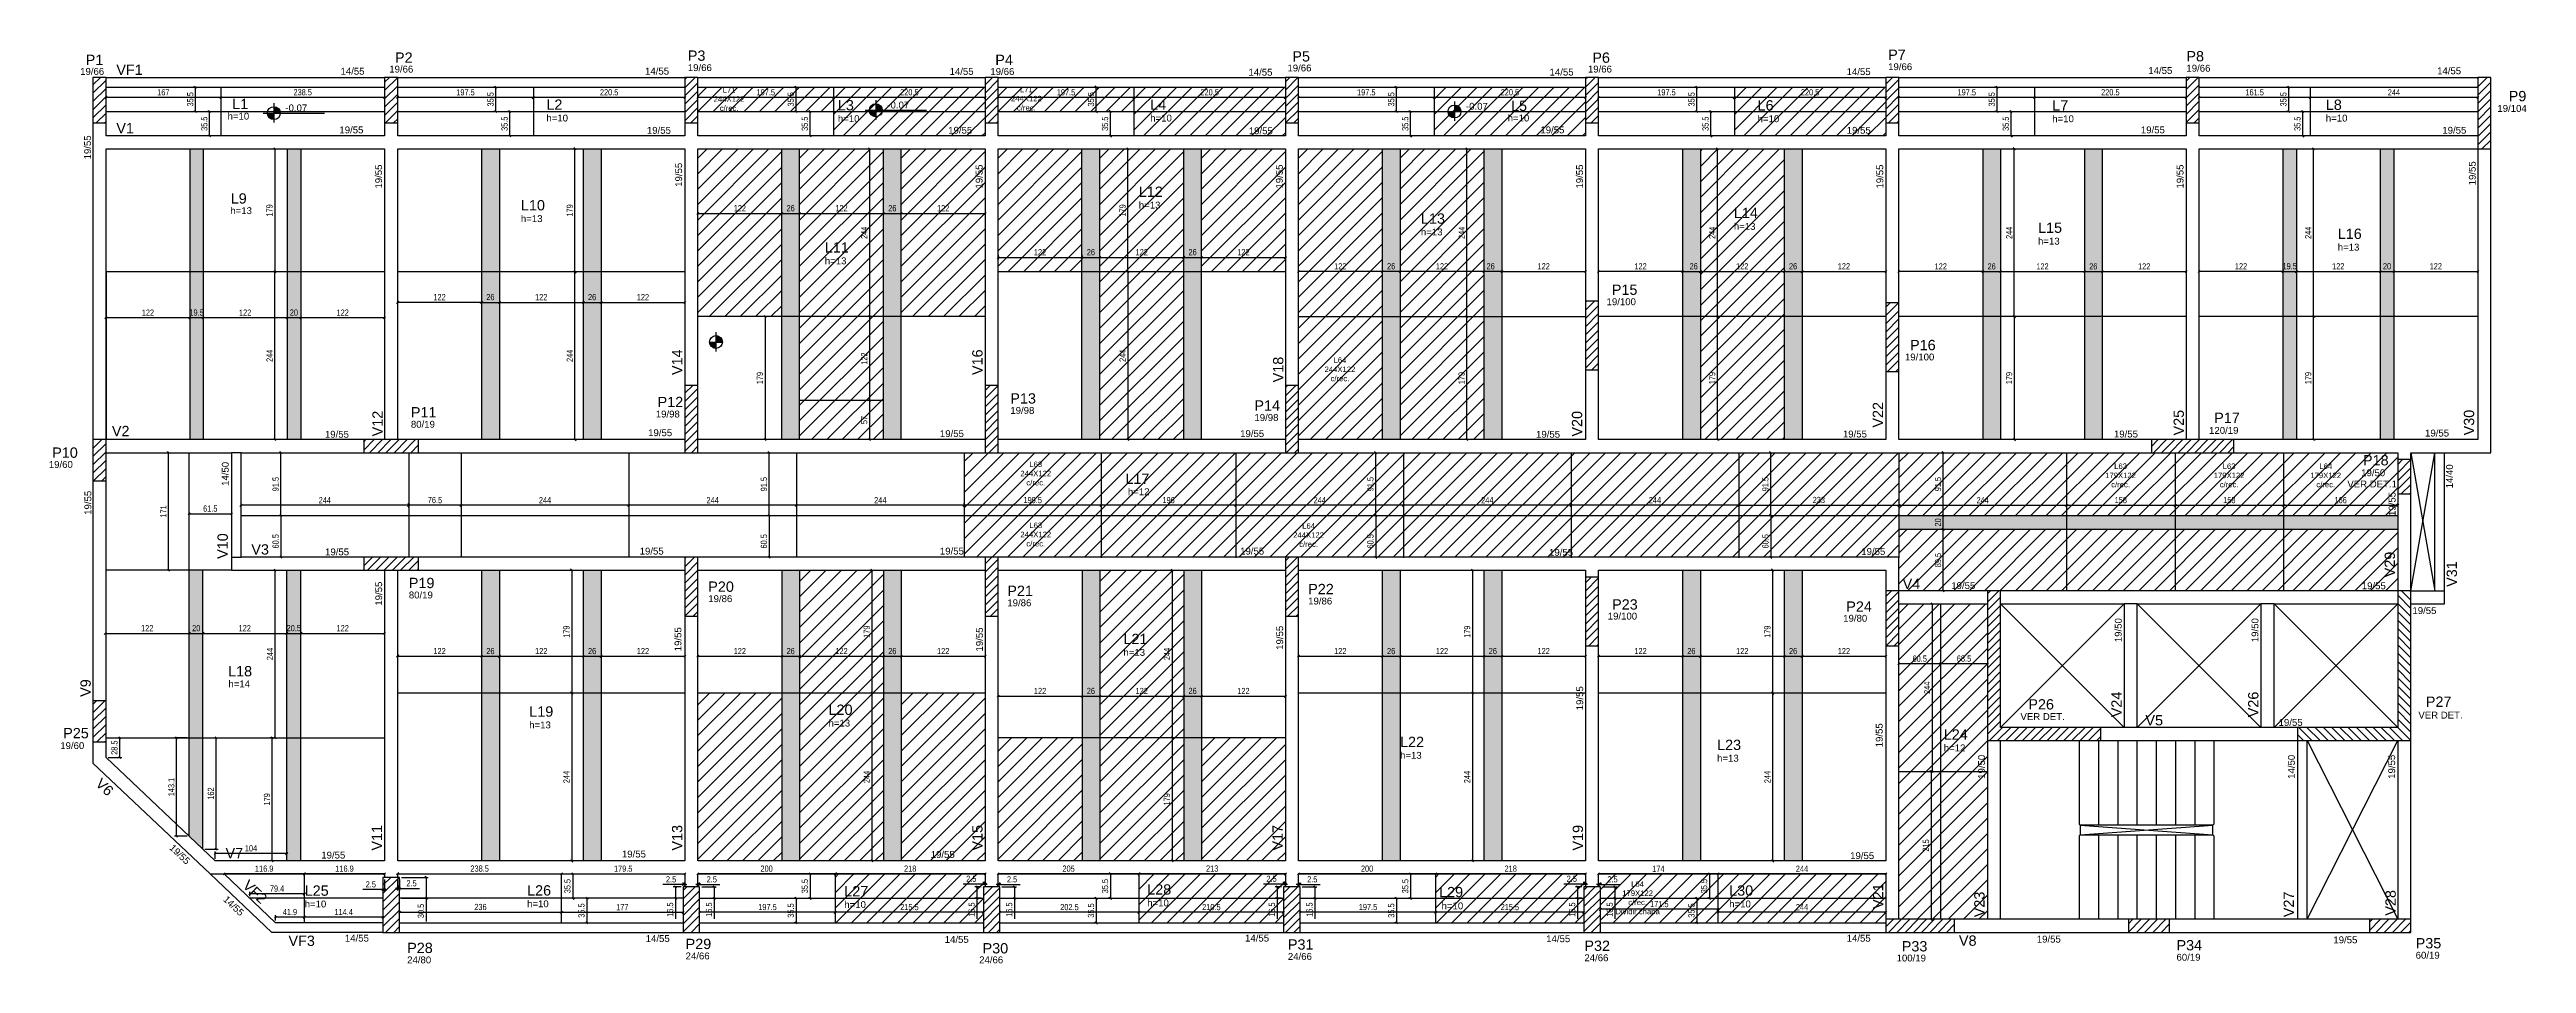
# Model space of a CAD drawing. Header units: millimetres. Extents: x 3565 to 7170, y 1537 to 2867.
import ezdxf

# ---------------------------------------------------------------- set-up
doc = ezdxf.new("R2010")
doc.units = ezdxf.units.MM
for name, color, linetype in [('1', 1, 'Continuous'), ('3', 3, 'Continuous'), ('4', 4, 'Continuous'), ('7', 7, 'Continuous'), ('9', 9, 'Continuous'), ('AUX00', 7, 'Continuous'), ('Painéis', 200, 'Continuous')]:
    doc.layers.add(name, color=color, linetype=linetype)
doc.layers.add('Hachura', color=251, linetype='Continuous', lineweight=9)
doc.layers.add('REAPROVEITAMENTO', color=251, linetype='Continuous', lineweight=9)
doc.styles.add('COTA TECNICA-50', font='techl___.ttf', dxfattribs={"height": 9})
doc.styles.get("Standard").update_dxf_attribs({"font": 'arial.ttf'})
doc.dimstyles.new('COTA PAINEL-50', dxfattribs={"dimtxt": 9, "dimasz": 3, "dimexe": 3, "dimexo": 3, "dimgap": 3, "dimtad": 1, "dimdec": 1, "dimzin": 12, "dimdsep": 46, "dimtxsty": 'COTA TECNICA-50', "dimblk1": 'OBLIQUE', "dimblk2": 'OBLIQUE', "dimsah": 1, "dimcen": 0.9, "dimclrd": 4, "dimclre": 4, "dimclrt": 240, "dimadec": 1, "dimazin": 3, "dimtfac": 1, "dimtdec": 1, "dimtmove": 0, "dimatfit": 3, "dimfxl": 1, "dimtolj": 1, "dimtzin": 12, "dimarcsym": 0})
pattern_1 = [(45, (-743.968, 317.859), (-11.22532, 11.22532), [])]

msp = doc.modelspace()

# ---------------------------------------------------------------- texts
at = {"layer": '3', "linetype": 'Continuous'}
for s, p in [('19/66', (3609.38, 2829.83)), ('14/55', (3988.33, 2830.09)), ('19/66', (4059.29, 2833.18)), ('14/55', (4431.59, 2830.23)), ('19/66', (4493.86, 2835.31)), ('14/55', (4874.81, 2829.81)), ('19/66', (4934.15, 2829.71)), ('14/55', (5309.79, 2828.67)), ('19/66', (5366.56, 2834.81)), ('14/55', (5748.09, 2828.87)), ('19/66', (5803.91, 2833.25)), ('14/55', (6180.43, 2829.47)), ('19/66', (6240.89, 2836.67)), ('14/55', (6619.52, 2831.11)), ('19/66', (6674.98, 2834.5)), ('14/55', (7039.88, 2830.69)), ('-0.07', (3908.09, 2776.74)), ('-0.07', (4784.23, 2780.97)), ('-0.07', (5626.44, 2779.1)), ('19/104', (7127.62, 2776.01)), ('h=10', (3823.94, 2764.72)), ('19/55', (3986.73, 2744.73)), ('h=10', (4287.99, 2762.02)), ('19/55', (4434.28, 2744.09)), ('h=10', (4712.21, 2761.11)), ('19/55', (4872.82, 2744.18)), ('h=10', (5166.87, 2761.94)), ('19/55', (5310.36, 2743.46)), ('h=10', (5687.1, 2762.01)), ('19/55', (5734.73, 2744.73)), ('h=10', (6050.92, 2760.95)), ('19/55', (6180.63, 2744.15)), ('h=10', (6479.73, 2760.95)), ('19/55', (6608.73, 2744.73)), ('h=10', (6877.9, 2761.87)), ('19/55', (7047.47, 2744.18)), ('h=13', (3827.92, 2627.21)), ('h=13', (5150.27, 2635.24)), ('h=13', (4250.9, 2615.6)), ('h=13', (5560.85, 2596.2)), ('h=13', (6016.32, 2604.38)), ('h=13', (4693.24, 2554.15)), ('h=13', (6459.01, 2582.87)), ('h=13', (6895.25, 2574.06)), ('19/100', (5831.05, 2494.66)), ('19/100', (6265.34, 2414.25)), ('19/98', (4963.24, 2336.46)), ('19/55', (3965.63, 2301.76)), ('80/19', (4090.77, 2316.35)), ('19/55', (4436.08, 2304.07)), ('19/98', (4447.18, 2331.26)), ('19/55', (4860.73, 2302.73)), ('19/55', (5297.73, 2302.73)), ('19/98', (5318.51, 2326.16)), ('19/55', (5728.41, 2301.76)), ('19/55', (6175.05, 2302.14)), ('19/55', (6569.55, 2302.15)), ('120/19', (6708, 2307.43)), ('19/55', (7022.36, 2303.54)), ('19/60', (3563.76, 2257.84)), ('VER DET.1', (6909.23, 2229.34)), ('19/50', (6929.39, 2245.76)), ('h=12', (5134.44, 2218.17)), ('19/55', (3965.87, 2130.63)), ('19/55', (4423.73, 2131.73)), ('19/55', (4860.73, 2131.73)), ('19/55', (5297.73, 2131.73)), ('19/55', (5747.36, 2129.92)), ('19/55', (6201.79, 2131.22)), ('19/55', (6332.77, 2081.56)), ('19/55', (6930.24, 2081.33)), ('80/19', (4087.77, 2067.93)), ('19/86', (4523.59, 2062.56)), ('19/86', (4958.86, 2056.51)), ('19/86', (5396.73, 2059.1)), ('19/55', (7003.96, 2045.19)), ('19/100', (5832.78, 2037.14)), ('19/80', (6175.47, 2034)), ('h=13', (5127.85, 1984.4)), ('h=14', (3825.14, 1938.48)), ('h=13', (4263, 1878.8)), ('h=13', (4698.62, 1881.47)), ('VER DET.', (6433.46, 1890.95)), ('19/55', (6809.2, 1882.45)), ('VER DET.', (7012.62, 1893.09)), ('19/60', (3580.44, 1848.71)), ('h=13', (5530.44, 1834.55)), ('h=13', (5991.9, 1830.34)), ('h=12', (6321.8, 1845.4)), ('19/55', (3960.35, 1689.39)), ('19/55', (4397.9, 1690.94)), ('19/55', (4847.34, 1690.3)), ('19/55', (6185.57, 1688.57)), ('h=10', (3936.17, 1618.22)), ('h=10', (4259.86, 1618.54)), ('h=10', (4721.58, 1617.39)), ('h=10', (5162.44, 1619.88)), ('h=10', (5590.92, 1615.55)), ('h=10', (6009.52, 1618.33)), ('14/55', (3994.71, 1568.47)), ('14/55', (4432.52, 1567.95)), ('24/66', (4490.62, 1542.64)), ('14/55', (4867.74, 1566.64)), ('14/55', (5304.91, 1568.6)), ('24/66', (5367.22, 1541.86)), ('14/55', (5743.22, 1567.7)), ('24/66', (5798.77, 1539.98)), ('14/55', (6180.49, 1568.38)), ('19/55', (6457.22, 1567.07)), ('60/19', (6660.58, 1540.75)), ('19/55', (6888.89, 1566.08)), ('60/19', (7008.67, 1543.66)), ('24/80', (4085.35, 1536.85)), ('24/66', (4917.9, 1536.96)), ('100/19', (6253.2, 1539.58))]:
    msp.add_text(s, height=10, dxfattribs=at).set_placement(p)
for s, rotation, p in [('19/55', 90, (3625.17, 2706.79)), ('19/55', 90, (4048.79, 2664.37)), ('19/55', 90, (4485.53, 2666.92)), ('19/55', 90, (4922.79, 2664.37)), ('19/55', 90, (5359.79, 2664.37)), ('19/55', 90, (5796.79, 2664.37)), ('19/55', 90, (6233.79, 2664.37)), ('19/55', 90, (6670.79, 2664.37)), ('19/55', 90, (7096.11, 2669.06)), ('14/50', 90, (3825.58, 2231.67)), ('14/40', 90, (7062.86, 2228.1)), ('19/55', 90, (3625.61, 2189.57)), ('19/55', 90, (6979.43, 2187.86)), ('19/55', 90, (4048.92, 2057.39)), ('19/55', 90, (4484.5, 1991.02)), ('19/55', 90, (4923.27, 1990.65)), ('19/55', 90, (5360.32, 1993.14)), ('19/50', 90, (6580.79, 2004.27)), ('19/50', 90, (6779.79, 2004.27)), ('19/55', 90, (5796.98, 1905.13)), ('19/55', 90, (6232.9, 1851.29)), ('19/50', 90, (6381.79, 1805.41)), ('14/50', 90, (6832.79, 1805.41)), ('19/55', 90, (6978.79, 1805.41)), ('19/55', 316.572, (3738.38, 1703.91)), ('14/55', 316.572, (3816.73, 1628.91))]:
    msp.add_text(s, height=10, rotation=rotation, dxfattribs=at).set_placement(p)
at = {"layer": '4', "linetype": 'Continuous'}
for s, p in [('P1', (3617.49, 2844.2)), ('P2', (4067.66, 2847.52)), ('P3', (4493.86, 2850.31)), ('P4', (4941.38, 2844.18)), ('P5', (5373.71, 2849.22)), ('P6', (5810.32, 2847.37)), ('P7', (6240.89, 2851.67)), ('P8', (6674.98, 2849.5)), ('VF1', (3662.04, 2829.73)), ('L1', (3830.69, 2780.04)), ('L2', (4287.99, 2779.02)), ('L3', (4712.21, 2778.11)), ('L4', (5166.87, 2778.94)), ('L5', (5692.03, 2777.27)), ('L6', (6050.92, 2777.95)), ('L7', (6479.73, 2777.95)), ('L8', (6877.9, 2778.87)), ('P9', (7144.08, 2791.44)), ('V1', (3662.04, 2744.73)), ('L9', (3828.5, 2642.48)), ('L10', (4250.9, 2632.6)), ('L12', (5150.27, 2652.24)), ('L14', (6016.32, 2621.38)), ('L13', (5560.85, 2613.2)), ('L15', (6459.01, 2599.87)), ('L16', (6895.25, 2591.06)), ('L11', (4693.24, 2571.15)), ('P15', (5838.69, 2509.66)), ('P16', (6272.76, 2429.14)), ('P11', (4090.77, 2331.35)), ('P12', (4449.84, 2346.26)), ('P13', (4963.24, 2351.46)), ('P14', (5318.51, 2341.16)), ('V2', (3655.57, 2304.02)), ('P17', (6715.42, 2323.25)), ('P10', (3568.69, 2272.6)), ('P18', (6932, 2261.51)), ('L17', (5130.64, 2234.63)), ('V3', (3858.54, 2131.73)), ('P19', (4087.77, 2082.93)), ('P20', (4523.59, 2077.56)), ('V4', (6261.93, 2081.66)), ('P21', (4958.86, 2071.51)), ('P22', (5396.73, 2074.1)), ('P23', (5839.11, 2051.67)), ('P24', (6179.92, 2048.59)), ('L21', (5127.85, 2001.4)), ('L18', (3824.67, 1954.52)), ('L19', (4263, 1895.8)), ('L20', (4698.62, 1898.47)), ('P26', (6444.94, 1906.3)), ('P27', (7023.49, 1910.14)), ('P25', (3584.7, 1864.42)), ('L24', (6321.8, 1862.4)), ('V5', (6615.35, 1883.17)), ('L22', (5530.44, 1851.55)), ('L23', (5991.9, 1847.34)), ('V7', (3821, 1689.73)), ('L25', (3936.17, 1635.22)), ('L26', (4259.86, 1635.54)), ('L27', (4721.58, 1634.39)), ('L28', (5162.44, 1636.88)), ('L29', (5587.24, 1633.08)), ('L30', (6009.52, 1635.33)), ('VF3', (3912.58, 1562.23)), ('P28', (4085.35, 1551.85)), ('P29', (4490.62, 1557.64)), ('P30', (4922.84, 1551.31)), ('P31', (5367.22, 1556.86)), ('P32', (5798.77, 1554.98)), ('P33', (6260.69, 1554.19)), ('V8', (6343.91, 1562.45)), ('P34', (6660.58, 1555.75)), ('P35', (7008.67, 1558.66))]:
    msp.add_text(s, height=15, dxfattribs=at).set_placement(p)
for s, rotation, p in [('V14', 90, (4485.79, 2392.98)), ('V16', 90, (4922.79, 2392.98)), ('V18', 90, (5360.61, 2382.33)), ('V22', 90, (6233.47, 2316.55)), ('V12', 90, (4049.72, 2303.73)), ('V20', 90, (5795.56, 2303.43)), ('V25', 90, (6671.33, 2305.04)), ('V30', 90, (7093.8, 2305.17)), ('V10', 90, (3824.28, 2125.45)), ('V29', 90, (6978.47, 2098.59)), ('V31', 90, (7068.71, 2084.68)), ('V9', 90, (3624.82, 1924.68)), ('V24', 90, (6580.79, 1894.98)), ('V26', 90, (6779.79, 1894.98)), ('V6', 316.57243, (3630.57, 1796.81)), ('V11', 90, (4048.79, 1700.98)), ('V13', 90, (4485.79, 1700.98)), ('V15', 90, (4922.79, 1700.98)), ('V17', 90, (5359.79, 1700.98)), ('V19', 90, (5796.79, 1700.98)), ('VF2', 316.573, (3844.8, 1648.75)), ('V21', 90, (6233.79, 1615.98)), ('V23', 90, (6381.15, 1603.96)), ('V27', 90, (6831.51, 1604.03)), ('V28', 90, (6979.68, 1606.23))]:
    msp.add_text(s, height=15, rotation=rotation, dxfattribs=at).set_placement(p)
at = {"layer": 'AUX00', "char_height": 8, "attachment_point": 1}
for s, insert in [('\\pxqc;L71^J244X122^Jc/rec.', (4492.33, 2811.99)), ('\\pxqc;L71^J244X122^Jc/rec.', (4925.01, 2812.63)), ('\\pxqc;L64^J244X122^Jc/rec.', (5381.44, 2418.64)), ('\\pxqc;L63^J244X122^Jc/rec.', (4938.69, 2267.1)), ('\\pxqc;L63^J179X122^Jc/rec.', (6517.6, 2264.29)), ('\\pxqc;L63^J179X122^Jc/rec.', (6675.6, 2264.29)), ('\\pxqc;L64^J179X122^Jc/rec.', (6816.27, 2264.29)), ('\\pxqc;L63^J244X122^Jc/rec.', (4938.69, 2178.29)), ('\\pxqc;L64^J244X122^Jc/rec.', (5335.76, 2177.44)), ('\\pxqc;L64^J179X122^Jc/rec.^JDividir chapa', (5814.67, 1656.31))]:
    msp.add_mtext_dynamic_manual_height_columns(s, width=123.1041, gutter_width=12.5, heights=[0], dxfattribs=dict(at, insert=insert))

# ---------------------------------------------------------------- blocks, each defined once
blk = doc.blocks.new('_Oblique')
at = {"color": 0, "linetype": 'ByBlock', "lineweight": -2}
blk.add_line((-0.5, -0.5), (0.5, 0.5), dxfattribs=at)
blk = doc.blocks.new('*D626')
at = {"layer": 'Defpoints', "color": 0, "transparency": 16777216}
for p in [(6317, 1972.7), (6317, 1968.5), (6385.5, 1973.5)]:
    blk.add_point(p, dxfattribs=at)
at = {"layer": 'Painéis', "color": 4, "lineweight": -2, "transparency": 16777216}
for p, q in [((6317, 1971.5), (6317, 1975.7)), ((6385.5, 1972.7), (6317, 1972.7)), ((6385.5, 1970.5), (6385.5, 1969.7))]:
    blk.add_line(p, q, dxfattribs=at)
at = {"layer": 'Painéis', "color": 4, "lineweight": -2, "transparency": 16777216, "xscale": 3, "yscale": 3, "zscale": 3, "rotation": 180}
blk.add_blockref('_Oblique', (6317, 1972.7), dxfattribs=at)
at = {"layer": 'Painéis', "color": 4, "lineweight": -2, "transparency": 16777216, "xscale": 3, "yscale": 3, "zscale": 3}
blk.add_blockref('_Oblique', (6385.5, 1972.7), dxfattribs=at)
at = {"layer": 'Painéis', "color": 240, "transparency": 16777216, "insert": (6351.3, 1980.3), "char_height": 9, "attachment_point": 5, "style": 'COTA TECNICA-50'}
blk.add_mtext('\\A1;68.5', dxfattribs=at)
blk = doc.blocks.new('*D450')
at = {"layer": 'Defpoints', "color": 0, "transparency": 16777216}
for p in [(6256.5, 1972.7), (6256.5, 1972.7), (6317, 1972.7)]:
    blk.add_point(p, dxfattribs=at)
at = {"layer": 'Painéis', "color": 4, "lineweight": -2, "transparency": 16777216}
blk.add_line((6317, 1972.7), (6256.5, 1972.7), dxfattribs=at)
at = {"layer": 'Painéis', "color": 4, "lineweight": -2, "transparency": 16777216, "xscale": 3, "yscale": 3, "zscale": 3, "rotation": 180}
blk.add_blockref('_Oblique', (6256.5, 1972.7), dxfattribs=at)
at = {"layer": 'Painéis', "color": 4, "lineweight": -2, "transparency": 16777216, "xscale": 3, "yscale": 3, "zscale": 3}
blk.add_blockref('_Oblique', (6317, 1972.7), dxfattribs=at)
at = {"layer": 'Painéis', "color": 240, "transparency": 16777216, "insert": (6286.8, 1980.3), "char_height": 9, "attachment_point": 5, "style": 'COTA TECNICA-50'}
blk.add_mtext('\\A1;60.5', dxfattribs=at)
blk = doc.blocks.new('*D627')
at = {"layer": 'Defpoints', "color": 0, "transparency": 16777216}
for p in [(6305, 2059.9), (6305, 1815.9), (6305, 1815.9)]:
    blk.add_point(p, dxfattribs=at)
at = {"layer": 'Painéis', "color": 4, "lineweight": -2, "transparency": 16777216}
blk.add_line((6305, 2059.9), (6305, 1815.9), dxfattribs=at)
at = {"layer": 'Painéis', "color": 4, "lineweight": -2, "transparency": 16777216, "xscale": 3, "yscale": 3, "zscale": 3}
for p, rotation in [((6305, 2059.9), 90), ((6305, 1815.9), 270)]:
    blk.add_blockref('_Oblique', p, dxfattribs=dict(at, rotation=rotation))
at = {"layer": 'Painéis', "color": 240, "transparency": 16777216, "insert": (6297.5, 1937.9), "char_height": 9, "attachment_point": 5, "rotation": 90, "style": 'COTA TECNICA-50'}
blk.add_mtext('\\A1;244', dxfattribs=at)
blk = doc.blocks.new('*D451')
at = {"layer": 'Defpoints', "color": 0, "transparency": 16777216}
for p in [(6305, 1815.9), (6303.4, 1600.9), (6303.4, 1600.9)]:
    blk.add_point(p, dxfattribs=at)
at = {"layer": 'Painéis', "color": 4, "lineweight": -2, "transparency": 16777216}
for p, q in [((6302, 1815.9), (6300.4, 1815.9)), ((6303.4, 1815.9), (6303.4, 1600.9))]:
    blk.add_line(p, q, dxfattribs=at)
at = {"layer": 'Painéis', "color": 4, "lineweight": -2, "transparency": 16777216, "xscale": 3, "yscale": 3, "zscale": 3}
for p, rotation in [((6303.4, 1815.9), 90), ((6303.4, 1600.9), 270)]:
    blk.add_blockref('_Oblique', p, dxfattribs=dict(at, rotation=rotation))
at = {"layer": 'Painéis', "color": 240, "transparency": 16777216, "insert": (6295.8, 1708.4), "char_height": 9, "attachment_point": 5, "rotation": 90, "style": 'COTA TECNICA-50'}
blk.add_mtext('\\A1;215', dxfattribs=at)
blk = doc.blocks.new('*D452')
at = {"layer": 'Defpoints', "color": 0, "transparency": 16777216}
for p in [(3930.5, 2476.3), (3930.5, 2476.3), (4052.5, 2476.3)]:
    blk.add_point(p, dxfattribs=at)
at = {"layer": 'Painéis', "color": 4, "lineweight": -2, "transparency": 16777216}
for p, q in [((4052.5, 2476.3), (3930.5, 2476.3)), ((4052.5, 2479.3), (4052.5, 2479.3))]:
    blk.add_line(p, q, dxfattribs=at)
at = {"layer": 'Painéis', "color": 4, "lineweight": -2, "transparency": 16777216, "xscale": 3, "yscale": 3, "zscale": 3, "rotation": 180}
blk.add_blockref('_Oblique', (3930.5, 2476.3), dxfattribs=at)
at = {"layer": 'Painéis', "color": 4, "lineweight": -2, "transparency": 16777216, "xscale": 3, "yscale": 3, "zscale": 3}
blk.add_blockref('_Oblique', (4052.5, 2476.3), dxfattribs=at)
at = {"layer": 'Painéis', "color": 240, "transparency": 16777216, "insert": (3991.5, 2483.8), "char_height": 9, "attachment_point": 5, "style": 'COTA TECNICA-50'}
blk.add_mtext('\\A1;122', dxfattribs=at)
blk = doc.blocks.new('*D491')
at = {"layer": 'Defpoints', "color": 0, "transparency": 16777216}
for p in [(3910.5, 2476.3), (3910.5, 2476.3), (3930.5, 2476.3)]:
    blk.add_point(p, dxfattribs=at)
at = {"layer": 'Painéis', "color": 4, "lineweight": -2, "transparency": 16777216}
blk.add_line((3930.5, 2476.3), (3910.5, 2476.3), dxfattribs=at)
at = {"layer": 'Painéis', "color": 4, "lineweight": -2, "transparency": 16777216, "xscale": 3, "yscale": 3, "zscale": 3, "rotation": 180}
blk.add_blockref('_Oblique', (3910.5, 2476.3), dxfattribs=at)
at = {"layer": 'Painéis', "color": 4, "lineweight": -2, "transparency": 16777216, "xscale": 3, "yscale": 3, "zscale": 3}
blk.add_blockref('_Oblique', (3930.5, 2476.3), dxfattribs=at)
at = {"layer": 'Painéis', "color": 240, "transparency": 16777216, "insert": (3920.5, 2483.9), "char_height": 9, "attachment_point": 5, "style": 'COTA TECNICA-50'}
blk.add_mtext('\\A1;20', dxfattribs=at)
blk = doc.blocks.new('*D492')
at = {"layer": 'Defpoints', "color": 0, "transparency": 16777216}
for p in [(3788.5, 2476.3), (3788.5, 2476.3), (3910.5, 2476.3)]:
    blk.add_point(p, dxfattribs=at)
at = {"layer": 'Painéis', "color": 4, "lineweight": -2, "transparency": 16777216}
blk.add_line((3910.5, 2476.3), (3788.5, 2476.3), dxfattribs=at)
at = {"layer": 'Painéis', "color": 4, "lineweight": -2, "transparency": 16777216, "xscale": 3, "yscale": 3, "zscale": 3, "rotation": 180}
blk.add_blockref('_Oblique', (3788.5, 2476.3), dxfattribs=at)
at = {"layer": 'Painéis', "color": 4, "lineweight": -2, "transparency": 16777216, "xscale": 3, "yscale": 3, "zscale": 3}
blk.add_blockref('_Oblique', (3910.5, 2476.3), dxfattribs=at)
at = {"layer": 'Painéis', "color": 240, "transparency": 16777216, "insert": (3849.5, 2483.8), "char_height": 9, "attachment_point": 5, "style": 'COTA TECNICA-50'}
blk.add_mtext('\\A1;122', dxfattribs=at)
blk = doc.blocks.new('*D493')
at = {"layer": 'Defpoints', "color": 0, "transparency": 16777216}
for p in [(3769, 2476.3), (3769, 2476.3), (3788.5, 2476.3)]:
    blk.add_point(p, dxfattribs=at)
at = {"layer": 'Painéis', "color": 4, "lineweight": -2, "transparency": 16777216}
blk.add_line((3788.5, 2476.3), (3769, 2476.3), dxfattribs=at)
at = {"layer": 'Painéis', "color": 4, "lineweight": -2, "transparency": 16777216, "xscale": 3, "yscale": 3, "zscale": 3, "rotation": 180}
blk.add_blockref('_Oblique', (3769, 2476.3), dxfattribs=at)
at = {"layer": 'Painéis', "color": 4, "lineweight": -2, "transparency": 16777216, "xscale": 3, "yscale": 3, "zscale": 3}
blk.add_blockref('_Oblique', (3788.5, 2476.3), dxfattribs=at)
at = {"layer": 'Painéis', "color": 240, "transparency": 16777216, "insert": (3778.8, 2483.9), "char_height": 9, "attachment_point": 5, "style": 'COTA TECNICA-50'}
blk.add_mtext('\\A1;19.5', dxfattribs=at)
blk = doc.blocks.new('*D494')
at = {"layer": 'Defpoints', "color": 0, "transparency": 16777216}
for p in [(3647, 2476.3), (3647, 2476.3), (3769, 2476.3)]:
    blk.add_point(p, dxfattribs=at)
at = {"layer": 'Painéis', "color": 4, "lineweight": -2, "transparency": 16777216}
blk.add_line((3769, 2476.3), (3647, 2476.3), dxfattribs=at)
at = {"layer": 'Painéis', "color": 4, "lineweight": -2, "transparency": 16777216, "xscale": 3, "yscale": 3, "zscale": 3, "rotation": 180}
blk.add_blockref('_Oblique', (3647, 2476.3), dxfattribs=at)
at = {"layer": 'Painéis', "color": 4, "lineweight": -2, "transparency": 16777216, "xscale": 3, "yscale": 3, "zscale": 3}
blk.add_blockref('_Oblique', (3769, 2476.3), dxfattribs=at)
at = {"layer": 'Painéis', "color": 240, "transparency": 16777216, "insert": (3708, 2483.8), "char_height": 9, "attachment_point": 5, "style": 'COTA TECNICA-50'}
blk.add_mtext('\\A1;122', dxfattribs=at)
blk = doc.blocks.new('*D495')
at = {"layer": 'Defpoints', "color": 0, "transparency": 16777216}
for p in [(3892.6, 2543), (3892.6, 2543), (3892.6, 2299)]:
    blk.add_point(p, dxfattribs=at)
at = {"layer": 'Painéis', "color": 4, "lineweight": -2, "transparency": 16777216}
blk.add_line((3892.6, 2299), (3892.6, 2543), dxfattribs=at)
at = {"layer": 'Painéis', "color": 4, "lineweight": -2, "transparency": 16777216, "xscale": 3, "yscale": 3, "zscale": 3}
for p, rotation in [((3892.6, 2543), 90), ((3892.6, 2299), 270)]:
    blk.add_blockref('_Oblique', p, dxfattribs=dict(at, rotation=rotation))
at = {"layer": 'Painéis', "color": 240, "transparency": 16777216, "insert": (3885, 2421), "char_height": 9, "attachment_point": 5, "rotation": 90, "style": 'COTA TECNICA-50'}
blk.add_mtext('\\A1;244', dxfattribs=at)
blk = doc.blocks.new('*D496')
at = {"layer": 'Defpoints', "color": 0, "transparency": 16777216}
for p in [(3892.6, 2722), (3892.6, 2543), (3892.6, 2543)]:
    blk.add_point(p, dxfattribs=at)
at = {"layer": 'Painéis', "color": 4, "lineweight": -2, "transparency": 16777216}
blk.add_line((3892.6, 2722), (3892.6, 2543), dxfattribs=at)
at = {"layer": 'Painéis', "color": 4, "lineweight": -2, "transparency": 16777216, "xscale": 3, "yscale": 3, "zscale": 3}
for p, rotation in [((3892.6, 2722), 90), ((3892.6, 2543), 270)]:
    blk.add_blockref('_Oblique', p, dxfattribs=dict(at, rotation=rotation))
at = {"layer": 'Painéis', "color": 240, "transparency": 16777216, "insert": (3885, 2632.5), "char_height": 9, "attachment_point": 5, "rotation": 90, "style": 'COTA TECNICA-50'}
blk.add_mtext('\\A1;179', dxfattribs=at)
blk = doc.blocks.new('*D497')
at = {"layer": 'Defpoints', "color": 0, "transparency": 16777216}
for p in [(4071.5, 2498.8), (4071.5, 2498.8), (4193.5, 2498.8)]:
    blk.add_point(p, dxfattribs=at)
at = {"layer": 'Painéis', "color": 4, "lineweight": -2, "transparency": 16777216}
for p, q in [((4071.5, 2501.8), (4071.5, 2501.8)), ((4193.5, 2498.8), (4071.5, 2498.8))]:
    blk.add_line(p, q, dxfattribs=at)
at = {"layer": 'Painéis', "color": 4, "lineweight": -2, "transparency": 16777216, "xscale": 3, "yscale": 3, "zscale": 3, "rotation": 180}
blk.add_blockref('_Oblique', (4071.5, 2498.8), dxfattribs=at)
at = {"layer": 'Painéis', "color": 4, "lineweight": -2, "transparency": 16777216, "xscale": 3, "yscale": 3, "zscale": 3}
blk.add_blockref('_Oblique', (4193.5, 2498.8), dxfattribs=at)
at = {"layer": 'Painéis', "color": 240, "transparency": 16777216, "insert": (4132.5, 2506.4), "char_height": 9, "attachment_point": 5, "style": 'COTA TECNICA-50'}
blk.add_mtext('\\A1;122', dxfattribs=at)
blk = doc.blocks.new('*D643')
at = {"layer": 'Defpoints', "color": 0, "transparency": 16777216}
for p in [(4193.5, 2498.8), (4219.5, 2498.8), (4219.5, 2498.8)]:
    blk.add_point(p, dxfattribs=at)
at = {"layer": 'Painéis', "color": 4, "lineweight": -2, "transparency": 16777216}
blk.add_line((4193.5, 2498.8), (4219.5, 2498.8), dxfattribs=at)
at = {"layer": 'Painéis', "color": 4, "lineweight": -2, "transparency": 16777216, "xscale": 3, "yscale": 3, "zscale": 3, "rotation": 180}
blk.add_blockref('_Oblique', (4193.5, 2498.8), dxfattribs=at)
at = {"layer": 'Painéis', "color": 4, "lineweight": -2, "transparency": 16777216, "xscale": 3, "yscale": 3, "zscale": 3}
blk.add_blockref('_Oblique', (4219.5, 2498.8), dxfattribs=at)
at = {"layer": 'Painéis', "color": 240, "transparency": 16777216, "insert": (4206.5, 2506.4), "char_height": 9, "attachment_point": 5, "style": 'COTA TECNICA-50'}
blk.add_mtext('\\A1;26', dxfattribs=at)
blk = doc.blocks.new('*D644')
at = {"layer": 'Defpoints', "color": 0, "transparency": 16777216}
for p in [(4219.5, 2498.8), (4341.5, 2498.8), (4341.5, 2498.8)]:
    blk.add_point(p, dxfattribs=at)
at = {"layer": 'Painéis', "color": 4, "lineweight": -2, "transparency": 16777216}
blk.add_line((4219.5, 2498.8), (4341.5, 2498.8), dxfattribs=at)
at = {"layer": 'Painéis', "color": 4, "lineweight": -2, "transparency": 16777216, "xscale": 3, "yscale": 3, "zscale": 3, "rotation": 180}
blk.add_blockref('_Oblique', (4219.5, 2498.8), dxfattribs=at)
at = {"layer": 'Painéis', "color": 4, "lineweight": -2, "transparency": 16777216, "xscale": 3, "yscale": 3, "zscale": 3}
blk.add_blockref('_Oblique', (4341.5, 2498.8), dxfattribs=at)
at = {"layer": 'Painéis', "color": 240, "transparency": 16777216, "insert": (4280.5, 2506.4), "char_height": 9, "attachment_point": 5, "style": 'COTA TECNICA-50'}
blk.add_mtext('\\A1;122', dxfattribs=at)
blk = doc.blocks.new('*D645')
at = {"layer": 'Defpoints', "color": 0, "transparency": 16777216}
for p in [(4341.5, 2498.8), (4367.5, 2498.8), (4367.5, 2498.8)]:
    blk.add_point(p, dxfattribs=at)
at = {"layer": 'Painéis', "color": 4, "lineweight": -2, "transparency": 16777216}
blk.add_line((4341.5, 2498.8), (4367.5, 2498.8), dxfattribs=at)
at = {"layer": 'Painéis', "color": 4, "lineweight": -2, "transparency": 16777216, "xscale": 3, "yscale": 3, "zscale": 3, "rotation": 180}
blk.add_blockref('_Oblique', (4341.5, 2498.8), dxfattribs=at)
at = {"layer": 'Painéis', "color": 4, "lineweight": -2, "transparency": 16777216, "xscale": 3, "yscale": 3, "zscale": 3}
blk.add_blockref('_Oblique', (4367.5, 2498.8), dxfattribs=at)
at = {"layer": 'Painéis', "color": 240, "transparency": 16777216, "insert": (4354.5, 2506.4), "char_height": 9, "attachment_point": 5, "style": 'COTA TECNICA-50'}
blk.add_mtext('\\A1;26', dxfattribs=at)
blk = doc.blocks.new('*D646')
at = {"layer": 'Defpoints', "color": 0, "transparency": 16777216}
for p in [(4367.5, 2498.8), (4489.5, 2498.8), (4489.5, 2498.8)]:
    blk.add_point(p, dxfattribs=at)
at = {"layer": 'Painéis', "color": 4, "lineweight": -2, "transparency": 16777216}
blk.add_line((4367.5, 2498.8), (4489.5, 2498.8), dxfattribs=at)
at = {"layer": 'Painéis', "color": 4, "lineweight": -2, "transparency": 16777216, "xscale": 3, "yscale": 3, "zscale": 3, "rotation": 180}
blk.add_blockref('_Oblique', (4367.5, 2498.8), dxfattribs=at)
at = {"layer": 'Painéis', "color": 4, "lineweight": -2, "transparency": 16777216, "xscale": 3, "yscale": 3, "zscale": 3}
blk.add_blockref('_Oblique', (4489.5, 2498.8), dxfattribs=at)
at = {"layer": 'Painéis', "color": 240, "transparency": 16777216, "insert": (4428.5, 2506.4), "char_height": 9, "attachment_point": 5, "style": 'COTA TECNICA-50'}
blk.add_mtext('\\A1;122', dxfattribs=at)
blk = doc.blocks.new('*D498')
at = {"layer": 'Defpoints', "color": 0, "transparency": 16777216}
for p in [(4329.6, 2543), (4329.6, 2543), (4329.6, 2299)]:
    blk.add_point(p, dxfattribs=at)
at = {"layer": 'Painéis', "color": 4, "lineweight": -2, "transparency": 16777216}
blk.add_line((4329.6, 2299), (4329.6, 2543), dxfattribs=at)
at = {"layer": 'Painéis', "color": 4, "lineweight": -2, "transparency": 16777216, "xscale": 3, "yscale": 3, "zscale": 3}
for p, rotation in [((4329.6, 2543), 90), ((4329.6, 2299), 270)]:
    blk.add_blockref('_Oblique', p, dxfattribs=dict(at, rotation=rotation))
at = {"layer": 'Painéis', "color": 240, "transparency": 16777216, "insert": (4322, 2421), "char_height": 9, "attachment_point": 5, "rotation": 90, "style": 'COTA TECNICA-50'}
blk.add_mtext('\\A1;244', dxfattribs=at)
blk = doc.blocks.new('*D499')
at = {"layer": 'Defpoints', "color": 0, "transparency": 16777216}
for p in [(4329.6, 2722), (4329.6, 2722), (4329.6, 2543)]:
    blk.add_point(p, dxfattribs=at)
at = {"layer": 'Painéis', "color": 4, "lineweight": -2, "transparency": 16777216}
blk.add_line((4329.6, 2543), (4329.6, 2722), dxfattribs=at)
at = {"layer": 'Painéis', "color": 4, "lineweight": -2, "transparency": 16777216, "xscale": 3, "yscale": 3, "zscale": 3}
for p, rotation in [((4329.6, 2722), 90), ((4329.6, 2543), 270)]:
    blk.add_blockref('_Oblique', p, dxfattribs=dict(at, rotation=rotation))
at = {"layer": 'Painéis', "color": 240, "transparency": 16777216, "insert": (4322, 2632.5), "char_height": 9, "attachment_point": 5, "rotation": 90, "style": 'COTA TECNICA-50'}
blk.add_mtext('\\A1;179', dxfattribs=at)
blk = doc.blocks.new('*D500')
at = {"layer": 'Defpoints', "color": 0, "transparency": 16777216}
for p in [(4758.2, 2722), (4758.2, 2478), (4758.2, 2478)]:
    blk.add_point(p, dxfattribs=at)
at = {"layer": 'Painéis', "color": 4, "lineweight": -2, "transparency": 16777216}
blk.add_line((4758.2, 2722), (4758.2, 2478), dxfattribs=at)
at = {"layer": 'Painéis', "color": 4, "lineweight": -2, "transparency": 16777216, "xscale": 3, "yscale": 3, "zscale": 3}
for p, rotation in [((4758.2, 2722), 90), ((4758.2, 2478), 270)]:
    blk.add_blockref('_Oblique', p, dxfattribs=dict(at, rotation=rotation))
at = {"layer": 'Painéis', "color": 240, "transparency": 16777216, "insert": (4750.6, 2600), "char_height": 9, "attachment_point": 5, "rotation": 90, "style": 'COTA TECNICA-50'}
blk.add_mtext('\\A1;244', dxfattribs=at)
blk = doc.blocks.new('*D501')
at = {"layer": 'Defpoints', "color": 0, "transparency": 16777216}
for p in [(4758.2, 2478), (4758.2, 2356), (4758.2, 2356)]:
    blk.add_point(p, dxfattribs=at)
at = {"layer": 'Painéis', "color": 4, "lineweight": -2, "transparency": 16777216}
blk.add_line((4758.2, 2478), (4758.2, 2356), dxfattribs=at)
at = {"layer": 'Painéis', "color": 4, "lineweight": -2, "transparency": 16777216, "xscale": 3, "yscale": 3, "zscale": 3}
for p, rotation in [((4758.2, 2478), 90), ((4758.2, 2356), 270)]:
    blk.add_blockref('_Oblique', p, dxfattribs=dict(at, rotation=rotation))
at = {"layer": 'Painéis', "color": 240, "transparency": 16777216, "insert": (4750.6, 2417), "char_height": 9, "attachment_point": 5, "rotation": 90, "style": 'COTA TECNICA-50'}
blk.add_mtext('\\A1;122', dxfattribs=at)
blk = doc.blocks.new('*D502')
at = {"layer": 'Defpoints', "color": 0, "transparency": 16777216}
for p in [(4758.2, 2356), (4758.2, 2299), (4758.2, 2299)]:
    blk.add_point(p, dxfattribs=at)
at = {"layer": 'Painéis', "color": 4, "lineweight": -2, "transparency": 16777216}
blk.add_line((4758.2, 2356), (4758.2, 2299), dxfattribs=at)
at = {"layer": 'Painéis', "color": 4, "lineweight": -2, "transparency": 16777216, "xscale": 3, "yscale": 3, "zscale": 3}
for p, rotation in [((4758.2, 2356), 90), ((4758.2, 2299), 270)]:
    blk.add_blockref('_Oblique', p, dxfattribs=dict(at, rotation=rotation))
at = {"layer": 'Painéis', "color": 240, "transparency": 16777216, "insert": (4750.6, 2327.5), "char_height": 9, "attachment_point": 5, "rotation": 90, "style": 'COTA TECNICA-50'}
blk.add_mtext('\\A1;57', dxfattribs=at)
blk = doc.blocks.new('*D503')
at = {"layer": 'Defpoints', "color": 0, "transparency": 16777216}
for p in [(4508.5, 2628.2), (4630.5, 2628.2), (4630.5, 2628.2)]:
    blk.add_point(p, dxfattribs=at)
at = {"layer": 'Painéis', "color": 4, "lineweight": -2, "transparency": 16777216}
blk.add_line((4508.5, 2628.2), (4630.5, 2628.2), dxfattribs=at)
at = {"layer": 'Painéis', "color": 4, "lineweight": -2, "transparency": 16777216, "xscale": 3, "yscale": 3, "zscale": 3, "rotation": 180}
blk.add_blockref('_Oblique', (4508.5, 2628.2), dxfattribs=at)
at = {"layer": 'Painéis', "color": 4, "lineweight": -2, "transparency": 16777216, "xscale": 3, "yscale": 3, "zscale": 3}
blk.add_blockref('_Oblique', (4630.5, 2628.2), dxfattribs=at)
at = {"layer": 'Painéis', "color": 240, "transparency": 16777216, "insert": (4569.5, 2635.8), "char_height": 9, "attachment_point": 5, "style": 'COTA TECNICA-50'}
blk.add_mtext('\\A1;122', dxfattribs=at)
blk = doc.blocks.new('*D504')
at = {"layer": 'Defpoints', "color": 0, "transparency": 16777216}
for p in [(4630.5, 2628.2), (4656.5, 2628.2), (4656.5, 2628.2)]:
    blk.add_point(p, dxfattribs=at)
at = {"layer": 'Painéis', "color": 4, "lineweight": -2, "transparency": 16777216}
blk.add_line((4630.5, 2628.2), (4656.5, 2628.2), dxfattribs=at)
at = {"layer": 'Painéis', "color": 4, "lineweight": -2, "transparency": 16777216, "xscale": 3, "yscale": 3, "zscale": 3, "rotation": 180}
blk.add_blockref('_Oblique', (4630.5, 2628.2), dxfattribs=at)
at = {"layer": 'Painéis', "color": 4, "lineweight": -2, "transparency": 16777216, "xscale": 3, "yscale": 3, "zscale": 3}
blk.add_blockref('_Oblique', (4656.5, 2628.2), dxfattribs=at)
at = {"layer": 'Painéis', "color": 240, "transparency": 16777216, "insert": (4643.5, 2635.8), "char_height": 9, "attachment_point": 5, "style": 'COTA TECNICA-50'}
blk.add_mtext('\\A1;26', dxfattribs=at)
blk = doc.blocks.new('*D505')
at = {"layer": 'Defpoints', "color": 0, "transparency": 16777216}
for p in [(4656.5, 2628.2), (4778.5, 2628.2), (4778.5, 2628.2)]:
    blk.add_point(p, dxfattribs=at)
at = {"layer": 'Painéis', "color": 4, "lineweight": -2, "transparency": 16777216}
blk.add_line((4656.5, 2628.2), (4778.5, 2628.2), dxfattribs=at)
at = {"layer": 'Painéis', "color": 4, "lineweight": -2, "transparency": 16777216, "xscale": 3, "yscale": 3, "zscale": 3, "rotation": 180}
blk.add_blockref('_Oblique', (4656.5, 2628.2), dxfattribs=at)
at = {"layer": 'Painéis', "color": 4, "lineweight": -2, "transparency": 16777216, "xscale": 3, "yscale": 3, "zscale": 3}
blk.add_blockref('_Oblique', (4778.5, 2628.2), dxfattribs=at)
at = {"layer": 'Painéis', "color": 240, "transparency": 16777216, "insert": (4717.5, 2635.8), "char_height": 9, "attachment_point": 5, "style": 'COTA TECNICA-50'}
blk.add_mtext('\\A1;122', dxfattribs=at)
blk = doc.blocks.new('*D506')
at = {"layer": 'Defpoints', "color": 0, "transparency": 16777216}
for p in [(4778.5, 2628.2), (4804.5, 2628.2), (4804.5, 2628.2)]:
    blk.add_point(p, dxfattribs=at)
at = {"layer": 'Painéis', "color": 4, "lineweight": -2, "transparency": 16777216}
blk.add_line((4778.5, 2628.2), (4804.5, 2628.2), dxfattribs=at)
at = {"layer": 'Painéis', "color": 4, "lineweight": -2, "transparency": 16777216, "xscale": 3, "yscale": 3, "zscale": 3, "rotation": 180}
blk.add_blockref('_Oblique', (4778.5, 2628.2), dxfattribs=at)
at = {"layer": 'Painéis', "color": 4, "lineweight": -2, "transparency": 16777216, "xscale": 3, "yscale": 3, "zscale": 3}
blk.add_blockref('_Oblique', (4804.5, 2628.2), dxfattribs=at)
at = {"layer": 'Painéis', "color": 240, "transparency": 16777216, "insert": (4791.5, 2635.8), "char_height": 9, "attachment_point": 5, "style": 'COTA TECNICA-50'}
blk.add_mtext('\\A1;26', dxfattribs=at)
blk = doc.blocks.new('*D507')
at = {"layer": 'Defpoints', "color": 0, "transparency": 16777216}
for p in [(4804.5, 2628.2), (4926.5, 2628.2), (4926.5, 2628.2)]:
    blk.add_point(p, dxfattribs=at)
at = {"layer": 'Painéis', "color": 4, "lineweight": -2, "transparency": 16777216}
blk.add_line((4804.5, 2628.2), (4926.5, 2628.2), dxfattribs=at)
at = {"layer": 'Painéis', "color": 4, "lineweight": -2, "transparency": 16777216, "xscale": 3, "yscale": 3, "zscale": 3, "rotation": 180}
blk.add_blockref('_Oblique', (4804.5, 2628.2), dxfattribs=at)
at = {"layer": 'Painéis', "color": 4, "lineweight": -2, "transparency": 16777216, "xscale": 3, "yscale": 3, "zscale": 3}
blk.add_blockref('_Oblique', (4926.5, 2628.2), dxfattribs=at)
at = {"layer": 'Painéis', "color": 240, "transparency": 16777216, "insert": (4865.5, 2635.8), "char_height": 9, "attachment_point": 5, "style": 'COTA TECNICA-50'}
blk.add_mtext('\\A1;122', dxfattribs=at)
blk = doc.blocks.new('*D508')
at = {"layer": 'Defpoints', "color": 0, "transparency": 16777216}
for p in [(4945.5, 2570.9), (5067.5, 2571.6), (5067.5, 2564.2)]:
    blk.add_point(p, dxfattribs=at)
at = {"layer": 'Painéis', "color": 4, "lineweight": -2, "transparency": 16777216}
for p, q in [((4945.5, 2567.9), (4945.5, 2561.2)), ((4945.5, 2564.2), (5067.5, 2564.2)), ((5067.5, 2568.6), (5067.5, 2561.2))]:
    blk.add_line(p, q, dxfattribs=at)
at = {"layer": 'Painéis', "color": 4, "lineweight": -2, "transparency": 16777216, "xscale": 3, "yscale": 3, "zscale": 3, "rotation": 180}
blk.add_blockref('_Oblique', (4945.5, 2564.2), dxfattribs=at)
at = {"layer": 'Painéis', "color": 4, "lineweight": -2, "transparency": 16777216, "xscale": 3, "yscale": 3, "zscale": 3}
blk.add_blockref('_Oblique', (5067.5, 2564.2), dxfattribs=at)
at = {"layer": 'Painéis', "color": 240, "transparency": 16777216, "insert": (5006.5, 2571.8), "char_height": 9, "attachment_point": 5, "style": 'COTA TECNICA-50'}
blk.add_mtext('\\A1;122', dxfattribs=at)
blk = doc.blocks.new('*D647')
at = {"layer": 'Defpoints', "color": 0, "transparency": 16777216}
for p in [(5067.5, 2564.2), (5093.5, 2564.2), (5093.5, 2564.2)]:
    blk.add_point(p, dxfattribs=at)
at = {"layer": 'Painéis', "color": 4, "lineweight": -2, "transparency": 16777216}
blk.add_line((5067.5, 2564.2), (5093.5, 2564.2), dxfattribs=at)
at = {"layer": 'Painéis', "color": 4, "lineweight": -2, "transparency": 16777216, "xscale": 3, "yscale": 3, "zscale": 3, "rotation": 180}
blk.add_blockref('_Oblique', (5067.5, 2564.2), dxfattribs=at)
at = {"layer": 'Painéis', "color": 4, "lineweight": -2, "transparency": 16777216, "xscale": 3, "yscale": 3, "zscale": 3}
blk.add_blockref('_Oblique', (5093.5, 2564.2), dxfattribs=at)
at = {"layer": 'Painéis', "color": 240, "transparency": 16777216, "insert": (5080.5, 2571.8), "char_height": 9, "attachment_point": 5, "style": 'COTA TECNICA-50'}
blk.add_mtext('\\A1;26', dxfattribs=at)
blk = doc.blocks.new('*D648')
at = {"layer": 'Defpoints', "color": 0, "transparency": 16777216}
for p in [(5093.5, 2564.2), (5215.5, 2564.2), (5215.5, 2564.2)]:
    blk.add_point(p, dxfattribs=at)
at = {"layer": 'Painéis', "color": 4, "lineweight": -2, "transparency": 16777216}
blk.add_line((5093.5, 2564.2), (5215.5, 2564.2), dxfattribs=at)
at = {"layer": 'Painéis', "color": 4, "lineweight": -2, "transparency": 16777216, "xscale": 3, "yscale": 3, "zscale": 3, "rotation": 180}
blk.add_blockref('_Oblique', (5093.5, 2564.2), dxfattribs=at)
at = {"layer": 'Painéis', "color": 4, "lineweight": -2, "transparency": 16777216, "xscale": 3, "yscale": 3, "zscale": 3}
blk.add_blockref('_Oblique', (5215.5, 2564.2), dxfattribs=at)
at = {"layer": 'Painéis', "color": 240, "transparency": 16777216, "insert": (5154.5, 2571.8), "char_height": 9, "attachment_point": 5, "style": 'COTA TECNICA-50'}
blk.add_mtext('\\A1;122', dxfattribs=at)
blk = doc.blocks.new('*D649')
at = {"layer": 'Defpoints', "color": 0, "transparency": 16777216}
for p in [(5215.5, 2564.2), (5241.5, 2564.2), (5241.5, 2564.2)]:
    blk.add_point(p, dxfattribs=at)
at = {"layer": 'Painéis', "color": 4, "lineweight": -2, "transparency": 16777216}
blk.add_line((5215.5, 2564.2), (5241.5, 2564.2), dxfattribs=at)
at = {"layer": 'Painéis', "color": 4, "lineweight": -2, "transparency": 16777216, "xscale": 3, "yscale": 3, "zscale": 3, "rotation": 180}
blk.add_blockref('_Oblique', (5215.5, 2564.2), dxfattribs=at)
at = {"layer": 'Painéis', "color": 4, "lineweight": -2, "transparency": 16777216, "xscale": 3, "yscale": 3, "zscale": 3}
blk.add_blockref('_Oblique', (5241.5, 2564.2), dxfattribs=at)
at = {"layer": 'Painéis', "color": 240, "transparency": 16777216, "insert": (5228.5, 2571.8), "char_height": 9, "attachment_point": 5, "style": 'COTA TECNICA-50'}
blk.add_mtext('\\A1;26', dxfattribs=at)
blk = doc.blocks.new('*D650')
at = {"layer": 'Defpoints', "color": 0, "transparency": 16777216}
for p in [(5241.5, 2564.2), (5363.5, 2581.6), (5363.5, 2564.2)]:
    blk.add_point(p, dxfattribs=at)
at = {"layer": 'Painéis', "color": 4, "lineweight": -2, "transparency": 16777216}
for p, q in [((5241.5, 2564.2), (5363.5, 2564.2)), ((5363.5, 2578.6), (5363.5, 2561.2))]:
    blk.add_line(p, q, dxfattribs=at)
at = {"layer": 'Painéis', "color": 4, "lineweight": -2, "transparency": 16777216, "xscale": 3, "yscale": 3, "zscale": 3, "rotation": 180}
blk.add_blockref('_Oblique', (5241.5, 2564.2), dxfattribs=at)
at = {"layer": 'Painéis', "color": 4, "lineweight": -2, "transparency": 16777216, "xscale": 3, "yscale": 3, "zscale": 3}
blk.add_blockref('_Oblique', (5363.5, 2564.2), dxfattribs=at)
at = {"layer": 'Painéis', "color": 240, "transparency": 16777216, "insert": (5302.5, 2571.8), "char_height": 9, "attachment_point": 5, "style": 'COTA TECNICA-50'}
blk.add_mtext('\\A1;122', dxfattribs=at)
blk = doc.blocks.new('*D509')
at = {"layer": 'Defpoints', "color": 0, "transparency": 16777216}
for p in [(5134.2, 2722), (5134.2, 2722), (5134.2, 2543)]:
    blk.add_point(p, dxfattribs=at)
at = {"layer": 'Painéis', "color": 4, "lineweight": -2, "transparency": 16777216}
blk.add_line((5134.2, 2543), (5134.2, 2722), dxfattribs=at)
at = {"layer": 'Painéis', "color": 4, "lineweight": -2, "transparency": 16777216, "xscale": 3, "yscale": 3, "zscale": 3}
for p, rotation in [((5134.2, 2722), 90), ((5134.2, 2543), 270)]:
    blk.add_blockref('_Oblique', p, dxfattribs=dict(at, rotation=rotation))
at = {"layer": 'Painéis', "color": 240, "transparency": 16777216, "insert": (5126.6, 2632.5), "char_height": 9, "attachment_point": 5, "rotation": 90, "style": 'COTA TECNICA-50'}
blk.add_mtext('\\A1;179', dxfattribs=at)
blk = doc.blocks.new('*D510')
at = {"layer": 'Defpoints', "color": 0, "transparency": 16777216}
for p in [(5134.2, 2543), (5134.2, 2299), (5134.2, 2299)]:
    blk.add_point(p, dxfattribs=at)
at = {"layer": 'Painéis', "color": 4, "lineweight": -2, "transparency": 16777216}
blk.add_line((5134.2, 2543), (5134.2, 2299), dxfattribs=at)
at = {"layer": 'Painéis', "color": 4, "lineweight": -2, "transparency": 16777216, "xscale": 3, "yscale": 3, "zscale": 3}
for p, rotation in [((5134.2, 2543), 90), ((5134.2, 2299), 270)]:
    blk.add_blockref('_Oblique', p, dxfattribs=dict(at, rotation=rotation))
at = {"layer": 'Painéis', "color": 240, "transparency": 16777216, "insert": (5126.6, 2421), "char_height": 9, "attachment_point": 5, "rotation": 90, "style": 'COTA TECNICA-50'}
blk.add_mtext('\\A1;244', dxfattribs=at)
blk = doc.blocks.new('*D511')
at = {"layer": 'Defpoints', "color": 0, "transparency": 16777216}
for p in [(5967.5, 2543.8), (6089.5, 2543.8), (6089.5, 2543.8)]:
    blk.add_point(p, dxfattribs=at)
at = {"layer": 'Painéis', "color": 4, "lineweight": -2, "transparency": 16777216}
blk.add_line((5967.5, 2543.8), (6089.5, 2543.8), dxfattribs=at)
at = {"layer": 'Painéis', "color": 4, "lineweight": -2, "transparency": 16777216, "xscale": 3, "yscale": 3, "zscale": 3, "rotation": 180}
blk.add_blockref('_Oblique', (5967.5, 2543.8), dxfattribs=at)
at = {"layer": 'Painéis', "color": 4, "lineweight": -2, "transparency": 16777216, "xscale": 3, "yscale": 3, "zscale": 3}
blk.add_blockref('_Oblique', (6089.5, 2543.8), dxfattribs=at)
at = {"layer": 'Painéis', "color": 240, "transparency": 16777216, "insert": (6028.5, 2551.3), "char_height": 9, "attachment_point": 5, "style": 'COTA TECNICA-50'}
blk.add_mtext('\\A1;122', dxfattribs=at)
blk = doc.blocks.new('*D512')
at = {"layer": 'Defpoints', "color": 0, "transparency": 16777216}
for p in [(6089.5, 2543.8), (6115.5, 2543.8), (6115.5, 2543.8)]:
    blk.add_point(p, dxfattribs=at)
at = {"layer": 'Painéis', "color": 4, "lineweight": -2, "transparency": 16777216}
blk.add_line((6089.5, 2543.8), (6115.5, 2543.8), dxfattribs=at)
at = {"layer": 'Painéis', "color": 4, "lineweight": -2, "transparency": 16777216, "xscale": 3, "yscale": 3, "zscale": 3, "rotation": 180}
blk.add_blockref('_Oblique', (6089.5, 2543.8), dxfattribs=at)
at = {"layer": 'Painéis', "color": 4, "lineweight": -2, "transparency": 16777216, "xscale": 3, "yscale": 3, "zscale": 3}
blk.add_blockref('_Oblique', (6115.5, 2543.8), dxfattribs=at)
at = {"layer": 'Painéis', "color": 240, "transparency": 16777216, "insert": (6102.5, 2551.3), "char_height": 9, "attachment_point": 5, "style": 'COTA TECNICA-50'}
blk.add_mtext('\\A1;26', dxfattribs=at)
blk = doc.blocks.new('*D513')
at = {"layer": 'Defpoints', "color": 0, "transparency": 16777216}
for p in [(6115.5, 2543.8), (6237.5, 2543.8), (6237.5, 2543.8)]:
    blk.add_point(p, dxfattribs=at)
at = {"layer": 'Painéis', "color": 4, "lineweight": -2, "transparency": 16777216}
blk.add_line((6115.5, 2543.8), (6237.5, 2543.8), dxfattribs=at)
at = {"layer": 'Painéis', "color": 4, "lineweight": -2, "transparency": 16777216, "xscale": 3, "yscale": 3, "zscale": 3, "rotation": 180}
blk.add_blockref('_Oblique', (6115.5, 2543.8), dxfattribs=at)
at = {"layer": 'Painéis', "color": 4, "lineweight": -2, "transparency": 16777216, "xscale": 3, "yscale": 3, "zscale": 3}
blk.add_blockref('_Oblique', (6237.5, 2543.8), dxfattribs=at)
at = {"layer": 'Painéis', "color": 240, "transparency": 16777216, "insert": (6176.5, 2551.3), "char_height": 9, "attachment_point": 5, "style": 'COTA TECNICA-50'}
blk.add_mtext('\\A1;122', dxfattribs=at)
blk = doc.blocks.new('*D514')
at = {"layer": 'Defpoints', "color": 0, "transparency": 16777216}
for p in [(5941.5, 2543.8), (5967.5, 2543.8), (5967.5, 2543.8)]:
    blk.add_point(p, dxfattribs=at)
at = {"layer": 'Painéis', "color": 4, "lineweight": -2, "transparency": 16777216}
blk.add_line((5941.5, 2543.8), (5967.5, 2543.8), dxfattribs=at)
at = {"layer": 'Painéis', "color": 4, "lineweight": -2, "transparency": 16777216, "xscale": 3, "yscale": 3, "zscale": 3, "rotation": 180}
blk.add_blockref('_Oblique', (5941.5, 2543.8), dxfattribs=at)
at = {"layer": 'Painéis', "color": 4, "lineweight": -2, "transparency": 16777216, "xscale": 3, "yscale": 3, "zscale": 3}
blk.add_blockref('_Oblique', (5967.5, 2543.8), dxfattribs=at)
at = {"layer": 'Painéis', "color": 240, "transparency": 16777216, "insert": (5957.8, 2551.3), "char_height": 9, "attachment_point": 5, "style": 'COTA TECNICA-50'}
blk.add_mtext('\\A1;26', dxfattribs=at)
blk = doc.blocks.new('*D515')
at = {"layer": 'Defpoints', "color": 0, "transparency": 16777216}
for p in [(5819.5, 2543.8), (5819.5, 2543.8), (5941.5, 2543.8)]:
    blk.add_point(p, dxfattribs=at)
at = {"layer": 'Painéis', "color": 4, "lineweight": -2, "transparency": 16777216}
blk.add_line((5941.5, 2543.8), (5819.5, 2543.8), dxfattribs=at)
at = {"layer": 'Painéis', "color": 4, "lineweight": -2, "transparency": 16777216, "xscale": 3, "yscale": 3, "zscale": 3, "rotation": 180}
blk.add_blockref('_Oblique', (5819.5, 2543.8), dxfattribs=at)
at = {"layer": 'Painéis', "color": 4, "lineweight": -2, "transparency": 16777216, "xscale": 3, "yscale": 3, "zscale": 3}
blk.add_blockref('_Oblique', (5941.5, 2543.8), dxfattribs=at)
at = {"layer": 'Painéis', "color": 240, "transparency": 16777216, "insert": (5880.5, 2551.3), "char_height": 9, "attachment_point": 5, "style": 'COTA TECNICA-50'}
blk.add_mtext('\\A1;122', dxfattribs=at)
blk = doc.blocks.new('*D516')
at = {"layer": 'Defpoints', "color": 0, "transparency": 16777216}
for p in [(5989.4, 2478), (5992.4, 2478), (5989.4, 2299)]:
    blk.add_point(p, dxfattribs=at)
at = {"layer": 'Painéis', "color": 4, "lineweight": -2, "transparency": 16777216}
for p, q in [((5992.4, 2478), (5995.4, 2478)), ((5992.4, 2299), (5992.4, 2478)), ((5992.4, 2299), (5995.4, 2299))]:
    blk.add_line(p, q, dxfattribs=at)
at = {"layer": 'Painéis', "color": 4, "lineweight": -2, "transparency": 16777216, "xscale": 3, "yscale": 3, "zscale": 3}
for p, rotation in [((5992.4, 2478), 90), ((5992.4, 2299), 270)]:
    blk.add_blockref('_Oblique', p, dxfattribs=dict(at, rotation=rotation))
at = {"layer": 'Painéis', "color": 240, "transparency": 16777216, "insert": (5984.8, 2388.5), "char_height": 9, "attachment_point": 5, "rotation": 90, "style": 'COTA TECNICA-50'}
blk.add_mtext('\\A1;179', dxfattribs=at)
blk = doc.blocks.new('*D517')
at = {"layer": 'Defpoints', "color": 0, "transparency": 16777216}
for p in [(5992.4, 2722), (5992.4, 2722), (5992.4, 2478)]:
    blk.add_point(p, dxfattribs=at)
at = {"layer": 'Painéis', "color": 4, "lineweight": -2, "transparency": 16777216}
blk.add_line((5992.4, 2478), (5992.4, 2722), dxfattribs=at)
at = {"layer": 'Painéis', "color": 4, "lineweight": -2, "transparency": 16777216, "xscale": 3, "yscale": 3, "zscale": 3}
for p, rotation in [((5992.4, 2722), 90), ((5992.4, 2478), 270)]:
    blk.add_blockref('_Oblique', p, dxfattribs=dict(at, rotation=rotation))
at = {"layer": 'Painéis', "color": 240, "transparency": 16777216, "insert": (5984.8, 2600), "char_height": 9, "attachment_point": 5, "rotation": 90, "style": 'COTA TECNICA-50'}
blk.add_mtext('\\A1;244', dxfattribs=at)
blk = doc.blocks.new('*D518')
at = {"layer": 'Defpoints', "color": 0, "transparency": 16777216}
for p in [(5530.5, 2543.8), (5530.5, 2543.8), (5652.5, 2543.8)]:
    blk.add_point(p, dxfattribs=at)
at = {"layer": 'Painéis', "color": 4, "lineweight": -2, "transparency": 16777216}
blk.add_line((5652.5, 2543.8), (5530.5, 2543.8), dxfattribs=at)
at = {"layer": 'Painéis', "color": 4, "lineweight": -2, "transparency": 16777216, "xscale": 3, "yscale": 3, "zscale": 3, "rotation": 180}
blk.add_blockref('_Oblique', (5530.5, 2543.8), dxfattribs=at)
at = {"layer": 'Painéis', "color": 4, "lineweight": -2, "transparency": 16777216, "xscale": 3, "yscale": 3, "zscale": 3}
blk.add_blockref('_Oblique', (5652.5, 2543.8), dxfattribs=at)
at = {"layer": 'Painéis', "color": 240, "transparency": 16777216, "insert": (5591.5, 2551.3), "char_height": 9, "attachment_point": 5, "style": 'COTA TECNICA-50'}
blk.add_mtext('\\A1;122', dxfattribs=at)
blk = doc.blocks.new('*D519')
at = {"layer": 'Defpoints', "color": 0, "transparency": 16777216}
for p in [(5504.5, 2543.8), (5504.5, 2543.8), (5530.5, 2543.8)]:
    blk.add_point(p, dxfattribs=at)
at = {"layer": 'Painéis', "color": 4, "lineweight": -2, "transparency": 16777216}
blk.add_line((5530.5, 2543.8), (5504.5, 2543.8), dxfattribs=at)
at = {"layer": 'Painéis', "color": 4, "lineweight": -2, "transparency": 16777216, "xscale": 3, "yscale": 3, "zscale": 3, "rotation": 180}
blk.add_blockref('_Oblique', (5504.5, 2543.8), dxfattribs=at)
at = {"layer": 'Painéis', "color": 4, "lineweight": -2, "transparency": 16777216, "xscale": 3, "yscale": 3, "zscale": 3}
blk.add_blockref('_Oblique', (5530.5, 2543.8), dxfattribs=at)
at = {"layer": 'Painéis', "color": 240, "transparency": 16777216, "insert": (5517.5, 2551.3), "char_height": 9, "attachment_point": 5, "style": 'COTA TECNICA-50'}
blk.add_mtext('\\A1;26', dxfattribs=at)
blk = doc.blocks.new('*D520')
at = {"layer": 'Defpoints', "color": 0, "transparency": 16777216}
for p in [(5382.5, 2543.8), (5382.5, 2543.8), (5504.5, 2543.8)]:
    blk.add_point(p, dxfattribs=at)
at = {"layer": 'Painéis', "color": 4, "lineweight": -2, "transparency": 16777216}
blk.add_line((5504.5, 2543.8), (5382.5, 2543.8), dxfattribs=at)
at = {"layer": 'Painéis', "color": 4, "lineweight": -2, "transparency": 16777216, "xscale": 3, "yscale": 3, "zscale": 3, "rotation": 180}
blk.add_blockref('_Oblique', (5382.5, 2543.8), dxfattribs=at)
at = {"layer": 'Painéis', "color": 4, "lineweight": -2, "transparency": 16777216, "xscale": 3, "yscale": 3, "zscale": 3}
blk.add_blockref('_Oblique', (5504.5, 2543.8), dxfattribs=at)
at = {"layer": 'Painéis', "color": 240, "transparency": 16777216, "insert": (5443.5, 2551.3), "char_height": 9, "attachment_point": 5, "style": 'COTA TECNICA-50'}
blk.add_mtext('\\A1;122', dxfattribs=at)
blk = doc.blocks.new('*D521')
at = {"layer": 'Defpoints', "color": 0, "transparency": 16777216}
for p in [(5652.5, 2543.8), (5652.5, 2543.8), (5678.5, 2543.8)]:
    blk.add_point(p, dxfattribs=at)
at = {"layer": 'Painéis', "color": 4, "lineweight": -2, "transparency": 16777216}
blk.add_line((5678.5, 2543.8), (5652.5, 2543.8), dxfattribs=at)
at = {"layer": 'Painéis', "color": 4, "lineweight": -2, "transparency": 16777216, "xscale": 3, "yscale": 3, "zscale": 3, "rotation": 180}
blk.add_blockref('_Oblique', (5652.5, 2543.8), dxfattribs=at)
at = {"layer": 'Painéis', "color": 4, "lineweight": -2, "transparency": 16777216, "xscale": 3, "yscale": 3, "zscale": 3}
blk.add_blockref('_Oblique', (5678.5, 2543.8), dxfattribs=at)
at = {"layer": 'Painéis', "color": 240, "transparency": 16777216, "insert": (5662.3, 2551.3), "char_height": 9, "attachment_point": 5, "style": 'COTA TECNICA-50'}
blk.add_mtext('\\A1;26', dxfattribs=at)
blk = doc.blocks.new('*D522')
at = {"layer": 'Defpoints', "color": 0, "transparency": 16777216}
for p in [(5678.5, 2543.8), (5800.5, 2543.8), (5800.5, 2543.8)]:
    blk.add_point(p, dxfattribs=at)
at = {"layer": 'Painéis', "color": 4, "lineweight": -2, "transparency": 16777216}
blk.add_line((5678.5, 2543.8), (5800.5, 2543.8), dxfattribs=at)
at = {"layer": 'Painéis', "color": 4, "lineweight": -2, "transparency": 16777216, "xscale": 3, "yscale": 3, "zscale": 3, "rotation": 180}
blk.add_blockref('_Oblique', (5678.5, 2543.8), dxfattribs=at)
at = {"layer": 'Painéis', "color": 4, "lineweight": -2, "transparency": 16777216, "xscale": 3, "yscale": 3, "zscale": 3}
blk.add_blockref('_Oblique', (5800.5, 2543.8), dxfattribs=at)
at = {"layer": 'Painéis', "color": 240, "transparency": 16777216, "insert": (5739.5, 2551.3), "char_height": 9, "attachment_point": 5, "style": 'COTA TECNICA-50'}
blk.add_mtext('\\A1;122', dxfattribs=at)
blk = doc.blocks.new('*D523')
at = {"layer": 'Defpoints', "color": 0, "transparency": 16777216}
for p in [(5627.7, 2478), (5630.7, 2478), (5630.7, 2299)]:
    blk.add_point(p, dxfattribs=at)
at = {"layer": 'Painéis', "color": 4, "lineweight": -2, "transparency": 16777216}
for p, q in [((5627.7, 2478), (5624.7, 2478)), ((5627.7, 2299), (5627.7, 2478)), ((5627.7, 2299), (5624.7, 2299))]:
    blk.add_line(p, q, dxfattribs=at)
at = {"layer": 'Painéis', "color": 4, "lineweight": -2, "transparency": 16777216, "xscale": 3, "yscale": 3, "zscale": 3}
for p, rotation in [((5627.7, 2478), 90), ((5627.7, 2299), 270)]:
    blk.add_blockref('_Oblique', p, dxfattribs=dict(at, rotation=rotation))
at = {"layer": 'Painéis', "color": 240, "transparency": 16777216, "insert": (5620.1, 2388.5), "char_height": 9, "attachment_point": 5, "rotation": 90, "style": 'COTA TECNICA-50'}
blk.add_mtext('\\A1;179', dxfattribs=at)
blk = doc.blocks.new('*D524')
at = {"layer": 'Defpoints', "color": 0, "transparency": 16777216}
for p in [(5627.7, 2722), (5627.7, 2722), (5627.7, 2478)]:
    blk.add_point(p, dxfattribs=at)
at = {"layer": 'Painéis', "color": 4, "lineweight": -2, "transparency": 16777216}
blk.add_line((5627.7, 2478), (5627.7, 2722), dxfattribs=at)
at = {"layer": 'Painéis', "color": 4, "lineweight": -2, "transparency": 16777216, "xscale": 3, "yscale": 3, "zscale": 3}
for p, rotation in [((5627.7, 2722), 90), ((5627.7, 2478), 270)]:
    blk.add_blockref('_Oblique', p, dxfattribs=dict(at, rotation=rotation))
at = {"layer": 'Painéis', "color": 240, "transparency": 16777216, "insert": (5620.2, 2600), "char_height": 9, "attachment_point": 5, "rotation": 90, "style": 'COTA TECNICA-50'}
blk.add_mtext('\\A1;244', dxfattribs=at)
blk = doc.blocks.new('*D525')
at = {"layer": 'Defpoints', "color": 0, "transparency": 16777216}
for p in [(6424.5, 2722), (6424.5, 2722), (6424.5, 2478)]:
    blk.add_point(p, dxfattribs=at)
at = {"layer": 'Painéis', "color": 4, "lineweight": -2, "transparency": 16777216}
blk.add_line((6424.5, 2478), (6424.5, 2722), dxfattribs=at)
at = {"layer": 'Painéis', "color": 4, "lineweight": -2, "transparency": 16777216, "xscale": 3, "yscale": 3, "zscale": 3}
for p, rotation in [((6424.5, 2722), 90), ((6424.5, 2478), 270)]:
    blk.add_blockref('_Oblique', p, dxfattribs=dict(at, rotation=rotation))
at = {"layer": 'Painéis', "color": 240, "transparency": 16777216, "insert": (6417, 2600), "char_height": 9, "attachment_point": 5, "rotation": 90, "style": 'COTA TECNICA-50'}
blk.add_mtext('\\A1;244', dxfattribs=at)
blk = doc.blocks.new('*D526')
at = {"layer": 'Defpoints', "color": 0, "transparency": 16777216}
for p in [(6404.5, 2543.5), (6526.5, 2543.5), (6526.5, 2543.5)]:
    blk.add_point(p, dxfattribs=at)
at = {"layer": 'Painéis', "color": 4, "lineweight": -2, "transparency": 16777216}
blk.add_line((6404.5, 2543.5), (6526.5, 2543.5), dxfattribs=at)
at = {"layer": 'Painéis', "color": 4, "lineweight": -2, "transparency": 16777216, "xscale": 3, "yscale": 3, "zscale": 3, "rotation": 180}
blk.add_blockref('_Oblique', (6404.5, 2543.5), dxfattribs=at)
at = {"layer": 'Painéis', "color": 4, "lineweight": -2, "transparency": 16777216, "xscale": 3, "yscale": 3, "zscale": 3}
blk.add_blockref('_Oblique', (6526.5, 2543.5), dxfattribs=at)
at = {"layer": 'Painéis', "color": 240, "transparency": 16777216, "insert": (6465.5, 2551.1), "char_height": 9, "attachment_point": 5, "style": 'COTA TECNICA-50'}
blk.add_mtext('\\A1;122', dxfattribs=at)
blk = doc.blocks.new('*D527')
at = {"layer": 'Defpoints', "color": 0, "transparency": 16777216}
for p in [(6526.5, 2543.5), (6552.5, 2543.5), (6552.5, 2543.5)]:
    blk.add_point(p, dxfattribs=at)
at = {"layer": 'Painéis', "color": 4, "lineweight": -2, "transparency": 16777216}
blk.add_line((6526.5, 2543.5), (6552.5, 2543.5), dxfattribs=at)
at = {"layer": 'Painéis', "color": 4, "lineweight": -2, "transparency": 16777216, "xscale": 3, "yscale": 3, "zscale": 3, "rotation": 180}
blk.add_blockref('_Oblique', (6526.5, 2543.5), dxfattribs=at)
at = {"layer": 'Painéis', "color": 4, "lineweight": -2, "transparency": 16777216, "xscale": 3, "yscale": 3, "zscale": 3}
blk.add_blockref('_Oblique', (6552.5, 2543.5), dxfattribs=at)
at = {"layer": 'Painéis', "color": 240, "transparency": 16777216, "insert": (6539.5, 2551.1), "char_height": 9, "attachment_point": 5, "style": 'COTA TECNICA-50'}
blk.add_mtext('\\A1;26', dxfattribs=at)
blk = doc.blocks.new('*D528')
at = {"layer": 'Defpoints', "color": 0, "transparency": 16777216}
for p in [(6552.5, 2543.5), (6674.5, 2543.5), (6674.5, 2543.5)]:
    blk.add_point(p, dxfattribs=at)
at = {"layer": 'Painéis', "color": 4, "lineweight": -2, "transparency": 16777216}
blk.add_line((6552.5, 2543.5), (6674.5, 2543.5), dxfattribs=at)
at = {"layer": 'Painéis', "color": 4, "lineweight": -2, "transparency": 16777216, "xscale": 3, "yscale": 3, "zscale": 3, "rotation": 180}
blk.add_blockref('_Oblique', (6552.5, 2543.5), dxfattribs=at)
at = {"layer": 'Painéis', "color": 4, "lineweight": -2, "transparency": 16777216, "xscale": 3, "yscale": 3, "zscale": 3}
blk.add_blockref('_Oblique', (6674.5, 2543.5), dxfattribs=at)
at = {"layer": 'Painéis', "color": 240, "transparency": 16777216, "insert": (6613.5, 2551.1), "char_height": 9, "attachment_point": 5, "style": 'COTA TECNICA-50'}
blk.add_mtext('\\A1;122', dxfattribs=at)
blk = doc.blocks.new('*D529')
at = {"layer": 'Defpoints', "color": 0, "transparency": 16777216}
for p in [(6378.5, 2543.5), (6404.5, 2543.5), (6404.5, 2543.5)]:
    blk.add_point(p, dxfattribs=at)
at = {"layer": 'Painéis', "color": 4, "lineweight": -2, "transparency": 16777216}
blk.add_line((6378.5, 2543.5), (6404.5, 2543.5), dxfattribs=at)
at = {"layer": 'Painéis', "color": 4, "lineweight": -2, "transparency": 16777216, "xscale": 3, "yscale": 3, "zscale": 3, "rotation": 180}
blk.add_blockref('_Oblique', (6378.5, 2543.5), dxfattribs=at)
at = {"layer": 'Painéis', "color": 4, "lineweight": -2, "transparency": 16777216, "xscale": 3, "yscale": 3, "zscale": 3}
blk.add_blockref('_Oblique', (6404.5, 2543.5), dxfattribs=at)
at = {"layer": 'Painéis', "color": 240, "transparency": 16777216, "insert": (6391.5, 2551.1), "char_height": 9, "attachment_point": 5, "style": 'COTA TECNICA-50'}
blk.add_mtext('\\A1;26', dxfattribs=at)
blk = doc.blocks.new('*D530')
at = {"layer": 'Defpoints', "color": 0, "transparency": 16777216}
for p in [(6424.5, 2478), (6424.5, 2299), (6424.5, 2299)]:
    blk.add_point(p, dxfattribs=at)
at = {"layer": 'Painéis', "color": 4, "lineweight": -2, "transparency": 16777216}
blk.add_line((6424.5, 2478), (6424.5, 2299), dxfattribs=at)
at = {"layer": 'Painéis', "color": 4, "lineweight": -2, "transparency": 16777216, "xscale": 3, "yscale": 3, "zscale": 3}
for p, rotation in [((6424.5, 2478), 90), ((6424.5, 2299), 270)]:
    blk.add_blockref('_Oblique', p, dxfattribs=dict(at, rotation=rotation))
at = {"layer": 'Painéis', "color": 240, "transparency": 16777216, "insert": (6416.9, 2388.5), "char_height": 9, "attachment_point": 5, "rotation": 90, "style": 'COTA TECNICA-50'}
blk.add_mtext('\\A1;179', dxfattribs=at)
blk = doc.blocks.new('*D531')
at = {"layer": 'Defpoints', "color": 0, "transparency": 16777216}
for p in [(6256.5, 2543.5), (6256.5, 2543.5), (6378.5, 2543.5)]:
    blk.add_point(p, dxfattribs=at)
at = {"layer": 'Painéis', "color": 4, "lineweight": -2, "transparency": 16777216}
blk.add_line((6378.5, 2543.5), (6256.5, 2543.5), dxfattribs=at)
at = {"layer": 'Painéis', "color": 4, "lineweight": -2, "transparency": 16777216, "xscale": 3, "yscale": 3, "zscale": 3, "rotation": 180}
blk.add_blockref('_Oblique', (6256.5, 2543.5), dxfattribs=at)
at = {"layer": 'Painéis', "color": 4, "lineweight": -2, "transparency": 16777216, "xscale": 3, "yscale": 3, "zscale": 3}
blk.add_blockref('_Oblique', (6378.5, 2543.5), dxfattribs=at)
at = {"layer": 'Painéis', "color": 240, "transparency": 16777216, "insert": (6317.5, 2551.1), "char_height": 9, "attachment_point": 5, "style": 'COTA TECNICA-50'}
blk.add_mtext('\\A1;122', dxfattribs=at)
blk = doc.blocks.new('*D532')
at = {"layer": 'Defpoints', "color": 0, "transparency": 16777216}
for p in [(6835, 2543.8), (6957, 2543.8), (6957, 2543.8)]:
    blk.add_point(p, dxfattribs=at)
at = {"layer": 'Painéis', "color": 4, "lineweight": -2, "transparency": 16777216}
blk.add_line((6835, 2543.8), (6957, 2543.8), dxfattribs=at)
at = {"layer": 'Painéis', "color": 4, "lineweight": -2, "transparency": 16777216, "xscale": 3, "yscale": 3, "zscale": 3, "rotation": 180}
blk.add_blockref('_Oblique', (6835, 2543.8), dxfattribs=at)
at = {"layer": 'Painéis', "color": 4, "lineweight": -2, "transparency": 16777216, "xscale": 3, "yscale": 3, "zscale": 3}
blk.add_blockref('_Oblique', (6957, 2543.8), dxfattribs=at)
at = {"layer": 'Painéis', "color": 240, "transparency": 16777216, "insert": (6896, 2551.3), "char_height": 9, "attachment_point": 5, "style": 'COTA TECNICA-50'}
blk.add_mtext('\\A1;122', dxfattribs=at)
blk = doc.blocks.new('*D533')
at = {"layer": 'Defpoints', "color": 0, "transparency": 16777216}
for p in [(6957, 2543.8), (6977, 2543.8), (6977, 2543.8)]:
    blk.add_point(p, dxfattribs=at)
at = {"layer": 'Painéis', "color": 4, "lineweight": -2, "transparency": 16777216}
blk.add_line((6957, 2543.8), (6977, 2543.8), dxfattribs=at)
at = {"layer": 'Painéis', "color": 4, "lineweight": -2, "transparency": 16777216, "xscale": 3, "yscale": 3, "zscale": 3, "rotation": 180}
blk.add_blockref('_Oblique', (6957, 2543.8), dxfattribs=at)
at = {"layer": 'Painéis', "color": 4, "lineweight": -2, "transparency": 16777216, "xscale": 3, "yscale": 3, "zscale": 3}
blk.add_blockref('_Oblique', (6977, 2543.8), dxfattribs=at)
at = {"layer": 'Painéis', "color": 240, "transparency": 16777216, "insert": (6967, 2551.3), "char_height": 9, "attachment_point": 5, "style": 'COTA TECNICA-50'}
blk.add_mtext('\\A1;20', dxfattribs=at)
blk = doc.blocks.new('*D534')
at = {"layer": 'Defpoints', "color": 0, "transparency": 16777216}
for p in [(6977, 2543.8), (7099, 2543.8), (7099, 2543.8)]:
    blk.add_point(p, dxfattribs=at)
at = {"layer": 'Painéis', "color": 4, "lineweight": -2, "transparency": 16777216}
blk.add_line((6977, 2543.8), (7099, 2543.8), dxfattribs=at)
at = {"layer": 'Painéis', "color": 4, "lineweight": -2, "transparency": 16777216, "xscale": 3, "yscale": 3, "zscale": 3, "rotation": 180}
blk.add_blockref('_Oblique', (6977, 2543.8), dxfattribs=at)
at = {"layer": 'Painéis', "color": 4, "lineweight": -2, "transparency": 16777216, "xscale": 3, "yscale": 3, "zscale": 3}
blk.add_blockref('_Oblique', (7099, 2543.8), dxfattribs=at)
at = {"layer": 'Painéis', "color": 240, "transparency": 16777216, "insert": (7038, 2551.3), "char_height": 9, "attachment_point": 5, "style": 'COTA TECNICA-50'}
blk.add_mtext('\\A1;122', dxfattribs=at)
blk = doc.blocks.new('*D535')
at = {"layer": 'Defpoints', "color": 0, "transparency": 16777216}
for p in [(6815.5, 2543.8), (6835, 2543.8), (6835, 2543.8)]:
    blk.add_point(p, dxfattribs=at)
at = {"layer": 'Painéis', "color": 4, "lineweight": -2, "transparency": 16777216}
blk.add_line((6815.5, 2543.8), (6835, 2543.8), dxfattribs=at)
at = {"layer": 'Painéis', "color": 4, "lineweight": -2, "transparency": 16777216, "xscale": 3, "yscale": 3, "zscale": 3, "rotation": 180}
blk.add_blockref('_Oblique', (6815.5, 2543.8), dxfattribs=at)
at = {"layer": 'Painéis', "color": 4, "lineweight": -2, "transparency": 16777216, "xscale": 3, "yscale": 3, "zscale": 3}
blk.add_blockref('_Oblique', (6835, 2543.8), dxfattribs=at)
at = {"layer": 'Painéis', "color": 240, "transparency": 16777216, "insert": (6825.3, 2551.4), "char_height": 9, "attachment_point": 5, "style": 'COTA TECNICA-50'}
blk.add_mtext('\\A1;19.5', dxfattribs=at)
blk = doc.blocks.new('*D536')
at = {"layer": 'Defpoints', "color": 0, "transparency": 16777216}
for p in [(6693.5, 2543.8), (6693.5, 2543.8), (6815.5, 2543.8)]:
    blk.add_point(p, dxfattribs=at)
at = {"layer": 'Painéis', "color": 4, "lineweight": -2, "transparency": 16777216}
blk.add_line((6815.5, 2543.8), (6693.5, 2543.8), dxfattribs=at)
at = {"layer": 'Painéis', "color": 4, "lineweight": -2, "transparency": 16777216, "xscale": 3, "yscale": 3, "zscale": 3, "rotation": 180}
blk.add_blockref('_Oblique', (6693.5, 2543.8), dxfattribs=at)
at = {"layer": 'Painéis', "color": 4, "lineweight": -2, "transparency": 16777216, "xscale": 3, "yscale": 3, "zscale": 3}
blk.add_blockref('_Oblique', (6815.5, 2543.8), dxfattribs=at)
at = {"layer": 'Painéis', "color": 240, "transparency": 16777216, "insert": (6754.5, 2551.3), "char_height": 9, "attachment_point": 5, "style": 'COTA TECNICA-50'}
blk.add_mtext('\\A1;122', dxfattribs=at)
blk = doc.blocks.new('*D651')
at = {"layer": 'Defpoints', "color": 0, "transparency": 16777216}
for p in [(6856.9, 2478), (6859.9, 2478), (6856.9, 2299)]:
    blk.add_point(p, dxfattribs=at)
at = {"layer": 'Painéis', "color": 4, "lineweight": -2, "transparency": 16777216}
for p, q in [((6859.9, 2478), (6862.9, 2478)), ((6859.9, 2299), (6859.9, 2478)), ((6859.9, 2299), (6862.9, 2299))]:
    blk.add_line(p, q, dxfattribs=at)
at = {"layer": 'Painéis', "color": 4, "lineweight": -2, "transparency": 16777216, "xscale": 3, "yscale": 3, "zscale": 3}
for p, rotation in [((6859.9, 2478), 90), ((6859.9, 2299), 270)]:
    blk.add_blockref('_Oblique', p, dxfattribs=dict(at, rotation=rotation))
at = {"layer": 'Painéis', "color": 240, "transparency": 16777216, "insert": (6852.3, 2388.5), "char_height": 9, "attachment_point": 5, "rotation": 90, "style": 'COTA TECNICA-50'}
blk.add_mtext('\\A1;179', dxfattribs=at)
blk = doc.blocks.new('*D537')
at = {"layer": 'Defpoints', "color": 0, "transparency": 16777216}
for p in [(6859.9, 2722), (6859.9, 2722), (6859.9, 2478)]:
    blk.add_point(p, dxfattribs=at)
at = {"layer": 'Painéis', "color": 4, "lineweight": -2, "transparency": 16777216}
blk.add_line((6859.9, 2478), (6859.9, 2722), dxfattribs=at)
at = {"layer": 'Painéis', "color": 4, "lineweight": -2, "transparency": 16777216, "xscale": 3, "yscale": 3, "zscale": 3}
for p, rotation in [((6859.9, 2722), 90), ((6859.9, 2478), 270)]:
    blk.add_blockref('_Oblique', p, dxfattribs=dict(at, rotation=rotation))
at = {"layer": 'Painéis', "color": 240, "transparency": 16777216, "insert": (6852.3, 2600), "char_height": 9, "attachment_point": 5, "rotation": 90, "style": 'COTA TECNICA-50'}
blk.add_mtext('\\A1;244', dxfattribs=at)
blk = doc.blocks.new('*D453')
at = {"layer": 'Defpoints', "color": 0, "transparency": 16777216}
for p in [(6069.9, 2280), (6069.9, 2280), (6069.9, 2188.5)]:
    blk.add_point(p, dxfattribs=at)
at = {"layer": 'Painéis', "color": 4, "lineweight": -2, "transparency": 16777216}
blk.add_line((6069.9, 2188.5), (6069.9, 2280), dxfattribs=at)
at = {"layer": 'Painéis', "color": 4, "lineweight": -2, "transparency": 16777216, "xscale": 3, "yscale": 3, "zscale": 3}
for p, rotation in [((6069.9, 2280), 90), ((6069.9, 2188.5), 270)]:
    blk.add_blockref('_Oblique', p, dxfattribs=dict(at, rotation=rotation))
at = {"layer": 'Painéis', "color": 240, "transparency": 16777216, "insert": (6062.2, 2234.2), "char_height": 9, "attachment_point": 5, "rotation": 90, "style": 'COTA TECNICA-50'}
blk.add_mtext('\\A1;91.5', dxfattribs=at)
blk = doc.blocks.new('*D454')
at = {"layer": 'Defpoints', "color": 0, "transparency": 16777216}
for p in [(5779.5, 2203.4), (5779.5, 2203.4), (6023.5, 2203.4)]:
    blk.add_point(p, dxfattribs=at)
at = {"layer": 'Painéis', "color": 4, "lineweight": -2, "transparency": 16777216}
blk.add_line((6023.5, 2203.4), (5779.5, 2203.4), dxfattribs=at)
at = {"layer": 'Painéis', "color": 4, "lineweight": -2, "transparency": 16777216, "xscale": 3, "yscale": 3, "zscale": 3, "rotation": 180}
blk.add_blockref('_Oblique', (5779.5, 2203.4), dxfattribs=at)
at = {"layer": 'Painéis', "color": 4, "lineweight": -2, "transparency": 16777216, "xscale": 3, "yscale": 3, "zscale": 3}
blk.add_blockref('_Oblique', (6023.5, 2203.4), dxfattribs=at)
at = {"layer": 'Painéis', "color": 240, "transparency": 16777216, "insert": (5901.5, 2210.9), "char_height": 9, "attachment_point": 5, "style": 'COTA TECNICA-50'}
blk.add_mtext('\\A1;244', dxfattribs=at)
blk = doc.blocks.new('*D455')
at = {"layer": 'Defpoints', "color": 0, "transparency": 16777216}
for p in [(5535.5, 2203.4), (5535.5, 2203.4), (5779.5, 2203.4)]:
    blk.add_point(p, dxfattribs=at)
at = {"layer": 'Painéis', "color": 4, "lineweight": -2, "transparency": 16777216}
blk.add_line((5779.5, 2203.4), (5535.5, 2203.4), dxfattribs=at)
at = {"layer": 'Painéis', "color": 4, "lineweight": -2, "transparency": 16777216, "xscale": 3, "yscale": 3, "zscale": 3, "rotation": 180}
blk.add_blockref('_Oblique', (5535.5, 2203.4), dxfattribs=at)
at = {"layer": 'Painéis', "color": 4, "lineweight": -2, "transparency": 16777216, "xscale": 3, "yscale": 3, "zscale": 3}
blk.add_blockref('_Oblique', (5779.5, 2203.4), dxfattribs=at)
at = {"layer": 'Painéis', "color": 240, "transparency": 16777216, "insert": (5657.5, 2210.9), "char_height": 9, "attachment_point": 5, "style": 'COTA TECNICA-50'}
blk.add_mtext('\\A1;244', dxfattribs=at)
blk = doc.blocks.new('*D456')
at = {"layer": 'Defpoints', "color": 0, "transparency": 16777216}
for p in [(6023.5, 2203.4), (6256.5, 2203.4), (6256.5, 2203.4)]:
    blk.add_point(p, dxfattribs=at)
at = {"layer": 'Painéis', "color": 4, "lineweight": -2, "transparency": 16777216}
blk.add_line((6023.5, 2203.4), (6256.5, 2203.4), dxfattribs=at)
at = {"layer": 'Painéis', "color": 4, "lineweight": -2, "transparency": 16777216, "xscale": 3, "yscale": 3, "zscale": 3, "rotation": 180}
blk.add_blockref('_Oblique', (6023.5, 2203.4), dxfattribs=at)
at = {"layer": 'Painéis', "color": 4, "lineweight": -2, "transparency": 16777216, "xscale": 3, "yscale": 3, "zscale": 3}
blk.add_blockref('_Oblique', (6256.5, 2203.4), dxfattribs=at)
at = {"layer": 'Painéis', "color": 240, "transparency": 16777216, "insert": (6140, 2211.1), "char_height": 9, "attachment_point": 5, "style": 'COTA TECNICA-50'}
blk.add_mtext('\\A1;233', dxfattribs=at)
blk = doc.blocks.new('*D457')
at = {"layer": 'Defpoints', "color": 0, "transparency": 16777216}
for p in [(6069.9, 2188.5), (6069.9, 2128), (6069.9, 2128)]:
    blk.add_point(p, dxfattribs=at)
at = {"layer": 'Painéis', "color": 4, "lineweight": -2, "transparency": 16777216}
blk.add_line((6069.9, 2188.5), (6069.9, 2128), dxfattribs=at)
at = {"layer": 'Painéis', "color": 4, "lineweight": -2, "transparency": 16777216, "xscale": 3, "yscale": 3, "zscale": 3}
for p, rotation in [((6069.9, 2188.5), 90), ((6069.9, 2128), 270)]:
    blk.add_blockref('_Oblique', p, dxfattribs=dict(at, rotation=rotation))
at = {"layer": 'Painéis', "color": 240, "transparency": 16777216, "insert": (6062.3, 2151), "char_height": 9, "attachment_point": 5, "rotation": 90, "style": 'COTA TECNICA-50'}
blk.add_mtext('\\A1;60.5', dxfattribs=at)
blk = doc.blocks.new('*D458')
at = {"layer": 'Defpoints', "color": 0, "transparency": 16777216}
for p in [(5291.5, 2203.4), (5291.5, 2203.4), (5535.5, 2203.4)]:
    blk.add_point(p, dxfattribs=at)
at = {"layer": 'Painéis', "color": 4, "lineweight": -2, "transparency": 16777216}
blk.add_line((5535.5, 2203.4), (5291.5, 2203.4), dxfattribs=at)
at = {"layer": 'Painéis', "color": 4, "lineweight": -2, "transparency": 16777216, "xscale": 3, "yscale": 3, "zscale": 3, "rotation": 180}
blk.add_blockref('_Oblique', (5291.5, 2203.4), dxfattribs=at)
at = {"layer": 'Painéis', "color": 4, "lineweight": -2, "transparency": 16777216, "xscale": 3, "yscale": 3, "zscale": 3}
blk.add_blockref('_Oblique', (5535.5, 2203.4), dxfattribs=at)
at = {"layer": 'Painéis', "color": 240, "transparency": 16777216, "insert": (5413.5, 2210.9), "char_height": 9, "attachment_point": 5, "style": 'COTA TECNICA-50'}
blk.add_mtext('\\A1;244', dxfattribs=at)
blk = doc.blocks.new('*D459')
at = {"layer": 'Defpoints', "color": 0, "transparency": 16777216}
for p in [(5095.5, 2203.4), (5095.5, 2203.4), (5291.5, 2203.4)]:
    blk.add_point(p, dxfattribs=at)
at = {"layer": 'Painéis', "color": 4, "lineweight": -2, "transparency": 16777216}
blk.add_line((5291.5, 2203.4), (5095.5, 2203.4), dxfattribs=at)
at = {"layer": 'Painéis', "color": 4, "lineweight": -2, "transparency": 16777216, "xscale": 3, "yscale": 3, "zscale": 3, "rotation": 180}
blk.add_blockref('_Oblique', (5095.5, 2203.4), dxfattribs=at)
at = {"layer": 'Painéis', "color": 4, "lineweight": -2, "transparency": 16777216, "xscale": 3, "yscale": 3, "zscale": 3}
blk.add_blockref('_Oblique', (5291.5, 2203.4), dxfattribs=at)
at = {"layer": 'Painéis', "color": 240, "transparency": 16777216, "insert": (5193.5, 2211), "char_height": 9, "attachment_point": 5, "style": 'COTA TECNICA-50'}
blk.add_mtext('\\A1;196', dxfattribs=at)
blk = doc.blocks.new('*D628')
at = {"color": 4, "lineweight": -2, "transparency": 16777216}
for p, q in [((4896, 2205.8), (4896, 2206.4)), ((5095.5, 2203.4), (4896, 2203.4))]:
    blk.add_line(p, q, dxfattribs=at)
at = {"layer": 'Defpoints', "color": 0, "transparency": 16777216}
for p in [(4896, 2203.4), (4896, 2202.8), (5095.5, 2203.4)]:
    blk.add_point(p, dxfattribs=at)
at = {"color": 4, "lineweight": -2, "transparency": 16777216, "xscale": 3, "yscale": 3, "zscale": 3, "rotation": 180}
blk.add_blockref('_Oblique', (4896, 2203.4), dxfattribs=at)
at = {"color": 4, "lineweight": -2, "transparency": 16777216, "xscale": 3, "yscale": 3, "zscale": 3}
blk.add_blockref('_Oblique', (5095.5, 2203.4), dxfattribs=at)
at = {"color": 240, "transparency": 16777216, "insert": (4995.8, 2211), "char_height": 9, "attachment_point": 5, "style": 'COTA TECNICA-50'}
blk.add_mtext('\\A1;199.5', dxfattribs=at)
blk = doc.blocks.new('*D629')
at = {"color": 4, "lineweight": -2, "transparency": 16777216}
blk.add_line((4896, 2203.4), (4652, 2203.4), dxfattribs=at)
at = {"layer": 'Defpoints', "color": 0, "transparency": 16777216}
for p in [(4652, 2203.4), (4652, 2203.4), (4896, 2203.4)]:
    blk.add_point(p, dxfattribs=at)
at = {"color": 4, "lineweight": -2, "transparency": 16777216, "xscale": 3, "yscale": 3, "zscale": 3, "rotation": 180}
blk.add_blockref('_Oblique', (4652, 2203.4), dxfattribs=at)
at = {"color": 4, "lineweight": -2, "transparency": 16777216, "xscale": 3, "yscale": 3, "zscale": 3}
blk.add_blockref('_Oblique', (4896, 2203.4), dxfattribs=at)
at = {"color": 240, "transparency": 16777216, "insert": (4774, 2210.9), "char_height": 9, "attachment_point": 5, "style": 'COTA TECNICA-50'}
blk.add_mtext('\\A1;244', dxfattribs=at)
blk = doc.blocks.new('*D460')
at = {"color": 4, "lineweight": -2, "transparency": 16777216}
blk.add_line((4652, 2203.4), (4408, 2203.4), dxfattribs=at)
at = {"layer": 'Defpoints', "color": 0, "transparency": 16777216}
for p in [(4408, 2203.4), (4408, 2203.4), (4652, 2203.4)]:
    blk.add_point(p, dxfattribs=at)
at = {"color": 4, "lineweight": -2, "transparency": 16777216, "xscale": 3, "yscale": 3, "zscale": 3, "rotation": 180}
blk.add_blockref('_Oblique', (4408, 2203.4), dxfattribs=at)
at = {"color": 4, "lineweight": -2, "transparency": 16777216, "xscale": 3, "yscale": 3, "zscale": 3}
blk.add_blockref('_Oblique', (4652, 2203.4), dxfattribs=at)
at = {"color": 240, "transparency": 16777216, "insert": (4530, 2210.9), "char_height": 9, "attachment_point": 5, "style": 'COTA TECNICA-50'}
blk.add_mtext('\\A1;244', dxfattribs=at)
blk = doc.blocks.new('*D461')
at = {"color": 4, "lineweight": -2, "transparency": 16777216}
blk.add_line((4408, 2203.4), (4164, 2203.4), dxfattribs=at)
at = {"layer": 'Defpoints', "color": 0, "transparency": 16777216}
for p in [(4164, 2203.4), (4164, 2203.4), (4408, 2203.4)]:
    blk.add_point(p, dxfattribs=at)
at = {"color": 4, "lineweight": -2, "transparency": 16777216, "xscale": 3, "yscale": 3, "zscale": 3, "rotation": 180}
blk.add_blockref('_Oblique', (4164, 2203.4), dxfattribs=at)
at = {"color": 4, "lineweight": -2, "transparency": 16777216, "xscale": 3, "yscale": 3, "zscale": 3}
blk.add_blockref('_Oblique', (4408, 2203.4), dxfattribs=at)
at = {"color": 240, "transparency": 16777216, "insert": (4286, 2210.9), "char_height": 9, "attachment_point": 5, "style": 'COTA TECNICA-50'}
blk.add_mtext('\\A1;244', dxfattribs=at)
blk = doc.blocks.new('*D630')
at = {"color": 4, "lineweight": -2, "transparency": 16777216}
for p, q in [((4164, 2203.4), (4087.5, 2203.4)), ((4087.5, 2201), (4087.5, 2200.4))]:
    blk.add_line(p, q, dxfattribs=at)
at = {"layer": 'Defpoints', "color": 0, "transparency": 16777216}
for p in [(4087.5, 2204), (4087.5, 2203.4), (4164, 2203.4)]:
    blk.add_point(p, dxfattribs=at)
at = {"color": 4, "lineweight": -2, "transparency": 16777216, "xscale": 3, "yscale": 3, "zscale": 3, "rotation": 180}
blk.add_blockref('_Oblique', (4087.5, 2203.4), dxfattribs=at)
at = {"color": 4, "lineweight": -2, "transparency": 16777216, "xscale": 3, "yscale": 3, "zscale": 3}
blk.add_blockref('_Oblique', (4164, 2203.4), dxfattribs=at)
at = {"color": 240, "transparency": 16777216, "insert": (4125.8, 2211), "char_height": 9, "attachment_point": 5, "style": 'COTA TECNICA-50'}
blk.add_mtext('\\A1;76.5', dxfattribs=at)
blk = doc.blocks.new('*D462')
at = {"layer": 'Defpoints', "color": 0, "transparency": 16777216}
for p in [(5495, 2280), (5495, 2280), (5495, 2188.5)]:
    blk.add_point(p, dxfattribs=at)
at = {"layer": 'Painéis', "color": 4, "lineweight": -2, "transparency": 16777216}
blk.add_line((5495, 2188.5), (5495, 2280), dxfattribs=at)
at = {"layer": 'Painéis', "color": 4, "lineweight": -2, "transparency": 16777216, "xscale": 3, "yscale": 3, "zscale": 3}
for p, rotation in [((5495, 2280), 90), ((5495, 2188.5), 270)]:
    blk.add_blockref('_Oblique', p, dxfattribs=dict(at, rotation=rotation))
at = {"layer": 'Painéis', "color": 240, "transparency": 16777216, "insert": (5487.3, 2234.2), "char_height": 9, "attachment_point": 5, "rotation": 90, "style": 'COTA TECNICA-50'}
blk.add_mtext('\\A1;91.5', dxfattribs=at)
blk = doc.blocks.new('*D463')
at = {"layer": 'Defpoints', "color": 0, "transparency": 16777216}
for p in [(5495, 2188.5), (5495, 2128), (5495, 2128)]:
    blk.add_point(p, dxfattribs=at)
at = {"layer": 'Painéis', "color": 4, "lineweight": -2, "transparency": 16777216}
blk.add_line((5495, 2188.5), (5495, 2128), dxfattribs=at)
at = {"layer": 'Painéis', "color": 4, "lineweight": -2, "transparency": 16777216, "xscale": 3, "yscale": 3, "zscale": 3}
for p, rotation in [((5495, 2188.5), 90), ((5495, 2128), 270)]:
    blk.add_blockref('_Oblique', p, dxfattribs=dict(at, rotation=rotation))
at = {"layer": 'Painéis', "color": 240, "transparency": 16777216, "insert": (5487.4, 2151), "char_height": 9, "attachment_point": 5, "rotation": 90, "style": 'COTA TECNICA-50'}
blk.add_mtext('\\A1;60.5', dxfattribs=at)
blk = doc.blocks.new('*D464')
at = {"layer": 'Defpoints', "color": 0, "transparency": 16777216}
for p in [(4612.2, 2280), (4612.2, 2280), (4612.2, 2188.5)]:
    blk.add_point(p, dxfattribs=at)
at = {"layer": 'Painéis', "color": 4, "lineweight": -2, "transparency": 16777216}
blk.add_line((4612.2, 2188.5), (4612.2, 2280), dxfattribs=at)
at = {"layer": 'Painéis', "color": 4, "lineweight": -2, "transparency": 16777216, "xscale": 3, "yscale": 3, "zscale": 3}
for p, rotation in [((4612.2, 2280), 90), ((4612.2, 2188.5), 270)]:
    blk.add_blockref('_Oblique', p, dxfattribs=dict(at, rotation=rotation))
at = {"layer": 'Painéis', "color": 240, "transparency": 16777216, "insert": (4604.6, 2234.2), "char_height": 9, "attachment_point": 5, "rotation": 90, "style": 'COTA TECNICA-50'}
blk.add_mtext('\\A1;91.5', dxfattribs=at)
blk = doc.blocks.new('*D465')
at = {"layer": 'Defpoints', "color": 0, "transparency": 16777216}
for p in [(4612.2, 2188.5), (4612.2, 2128), (4612.2, 2128)]:
    blk.add_point(p, dxfattribs=at)
at = {"layer": 'Painéis', "color": 4, "lineweight": -2, "transparency": 16777216}
blk.add_line((4612.2, 2188.5), (4612.2, 2128), dxfattribs=at)
at = {"layer": 'Painéis', "color": 4, "lineweight": -2, "transparency": 16777216, "xscale": 3, "yscale": 3, "zscale": 3}
for p, rotation in [((4612.2, 2188.5), 90), ((4612.2, 2128), 270)]:
    blk.add_blockref('_Oblique', p, dxfattribs=dict(at, rotation=rotation))
at = {"layer": 'Painéis', "color": 240, "transparency": 16777216, "insert": (4604.6, 2151), "char_height": 9, "attachment_point": 5, "rotation": 90, "style": 'COTA TECNICA-50'}
blk.add_mtext('\\A1;60.5', dxfattribs=at)
blk = doc.blocks.new('*D466')
at = {"color": 4, "lineweight": -2, "transparency": 16777216}
for p, q in [((3843.5, 2203.7), (3843.5, 2206.4)), ((4087.5, 2203.4), (3843.5, 2203.4)), ((4087.5, 2203.7), (4087.5, 2206.4))]:
    blk.add_line(p, q, dxfattribs=at)
at = {"layer": 'Defpoints', "color": 0, "transparency": 16777216}
for p in [(3843.5, 2203.4), (3843.5, 2200.7), (4087.5, 2200.7)]:
    blk.add_point(p, dxfattribs=at)
at = {"color": 4, "lineweight": -2, "transparency": 16777216, "xscale": 3, "yscale": 3, "zscale": 3, "rotation": 180}
blk.add_blockref('_Oblique', (3843.5, 2203.4), dxfattribs=at)
at = {"color": 4, "lineweight": -2, "transparency": 16777216, "xscale": 3, "yscale": 3, "zscale": 3}
blk.add_blockref('_Oblique', (4087.5, 2203.4), dxfattribs=at)
at = {"color": 240, "transparency": 16777216, "insert": (3965.5, 2210.9), "char_height": 9, "attachment_point": 5, "style": 'COTA TECNICA-50'}
blk.add_mtext('\\A1;244', dxfattribs=at)
blk = doc.blocks.new('*D467')
at = {"layer": 'Defpoints', "color": 0, "transparency": 16777216}
for p in [(3901.5, 2280), (3901.5, 2280), (3901.5, 2188.5)]:
    blk.add_point(p, dxfattribs=at)
at = {"layer": 'Painéis', "color": 4, "lineweight": -2, "transparency": 16777216}
blk.add_line((3901.5, 2188.5), (3901.5, 2280), dxfattribs=at)
at = {"layer": 'Painéis', "color": 4, "lineweight": -2, "transparency": 16777216, "xscale": 3, "yscale": 3, "zscale": 3}
for p, rotation in [((3901.5, 2280), 90), ((3901.5, 2188.5), 270)]:
    blk.add_blockref('_Oblique', p, dxfattribs=dict(at, rotation=rotation))
at = {"layer": 'Painéis', "color": 240, "transparency": 16777216, "insert": (3893.9, 2234.2), "char_height": 9, "attachment_point": 5, "rotation": 90, "style": 'COTA TECNICA-50'}
blk.add_mtext('\\A1;91.5', dxfattribs=at)
blk = doc.blocks.new('*D468')
at = {"layer": 'Defpoints', "color": 0, "transparency": 16777216}
for p in [(3901.5, 2188.5), (3901.5, 2128), (3901.5, 2128)]:
    blk.add_point(p, dxfattribs=at)
at = {"layer": 'Painéis', "color": 4, "lineweight": -2, "transparency": 16777216}
blk.add_line((3901.5, 2188.5), (3901.5, 2128), dxfattribs=at)
at = {"layer": 'Painéis', "color": 4, "lineweight": -2, "transparency": 16777216, "xscale": 3, "yscale": 3, "zscale": 3}
for p, rotation in [((3901.5, 2188.5), 90), ((3901.5, 2128), 270)]:
    blk.add_blockref('_Oblique', p, dxfattribs=dict(at, rotation=rotation))
at = {"layer": 'Painéis', "color": 240, "transparency": 16777216, "insert": (3893.9, 2151), "char_height": 9, "attachment_point": 5, "rotation": 90, "style": 'COTA TECNICA-50'}
blk.add_mtext('\\A1;60.5', dxfattribs=at)
blk = doc.blocks.new('*D631')
at = {"layer": 'Defpoints', "color": 0, "transparency": 16777216}
for p in [(6321, 2168.5), (6321.1, 2168.5), (6321, 2079)]:
    blk.add_point(p, dxfattribs=at)
at = {"layer": 'Painéis', "color": 4, "lineweight": -2, "transparency": 16777216}
for p, q in [((6321.1, 2079), (6321.1, 2168.5)), ((6324, 2168.5), (6324.1, 2168.5)), ((6324, 2079), (6324.1, 2079))]:
    blk.add_line(p, q, dxfattribs=at)
at = {"layer": 'Painéis', "color": 4, "lineweight": -2, "transparency": 16777216, "xscale": 3, "yscale": 3, "zscale": 3}
for p, rotation in [((6321.1, 2168.5), 90), ((6321.1, 2079), 270)]:
    blk.add_blockref('_Oblique', p, dxfattribs=dict(at, rotation=rotation))
at = {"layer": 'Painéis', "color": 240, "transparency": 16777216, "insert": (6313.5, 2123.7), "char_height": 9, "attachment_point": 5, "rotation": 90, "style": 'COTA TECNICA-50'}
blk.add_mtext('\\A1;89.5', dxfattribs=at)
blk = doc.blocks.new('*D632')
at = {"layer": 'Defpoints', "color": 0, "transparency": 16777216}
for p in [(6321.1, 2188.5), (6321.1, 2188.5), (6321.1, 2168.5)]:
    blk.add_point(p, dxfattribs=at)
at = {"layer": 'Painéis', "color": 4, "lineweight": -2, "transparency": 16777216}
blk.add_line((6321.1, 2168.5), (6321.1, 2188.5), dxfattribs=at)
at = {"layer": 'Painéis', "color": 4, "lineweight": -2, "transparency": 16777216, "xscale": 3, "yscale": 3, "zscale": 3}
for p, rotation in [((6321.1, 2188.5), 90), ((6321.1, 2168.5), 270)]:
    blk.add_blockref('_Oblique', p, dxfattribs=dict(at, rotation=rotation))
at = {"layer": 'Painéis', "color": 240, "transparency": 16777216, "insert": (6313.5, 2178.5), "char_height": 9, "attachment_point": 5, "rotation": 90, "style": 'COTA TECNICA-50'}
blk.add_mtext('\\A1;20', dxfattribs=at)
blk = doc.blocks.new('*D469')
at = {"layer": 'Defpoints', "color": 0, "transparency": 16777216}
for p in [(6321.1, 2280), (6321.1, 2280), (6321.1, 2188.5)]:
    blk.add_point(p, dxfattribs=at)
at = {"layer": 'Painéis', "color": 4, "lineweight": -2, "transparency": 16777216}
blk.add_line((6321.1, 2188.5), (6321.1, 2280), dxfattribs=at)
at = {"layer": 'Painéis', "color": 4, "lineweight": -2, "transparency": 16777216, "xscale": 3, "yscale": 3, "zscale": 3}
for p, rotation in [((6321.1, 2280), 90), ((6321.1, 2188.5), 270)]:
    blk.add_blockref('_Oblique', p, dxfattribs=dict(at, rotation=rotation))
at = {"layer": 'Painéis', "color": 240, "transparency": 16777216, "insert": (6313.5, 2234.2), "char_height": 9, "attachment_point": 5, "rotation": 90, "style": 'COTA TECNICA-50'}
blk.add_mtext('\\A1;91.5', dxfattribs=at)
blk = doc.blocks.new('*D633')
at = {"layer": 'Defpoints', "color": 0, "transparency": 16777216}
for p in [(6256.5, 2203.4), (6500.5, 2203.4), (6500.5, 2203.4)]:
    blk.add_point(p, dxfattribs=at)
at = {"layer": 'Painéis', "color": 4, "lineweight": -2, "transparency": 16777216}
blk.add_line((6256.5, 2203.4), (6500.5, 2203.4), dxfattribs=at)
at = {"layer": 'Painéis', "color": 4, "lineweight": -2, "transparency": 16777216, "xscale": 3, "yscale": 3, "zscale": 3, "rotation": 180}
blk.add_blockref('_Oblique', (6256.5, 2203.4), dxfattribs=at)
at = {"layer": 'Painéis', "color": 4, "lineweight": -2, "transparency": 16777216, "xscale": 3, "yscale": 3, "zscale": 3}
blk.add_blockref('_Oblique', (6500.5, 2203.4), dxfattribs=at)
at = {"layer": 'Painéis', "color": 240, "transparency": 16777216, "insert": (6378.5, 2210.9), "char_height": 9, "attachment_point": 5, "style": 'COTA TECNICA-50'}
blk.add_mtext('\\A1;244', dxfattribs=at)
blk = doc.blocks.new('*D634')
at = {"layer": 'Defpoints', "color": 0, "transparency": 16777216}
for p in [(6500.5, 2203.4), (6658.5, 2203.4), (6658.5, 2203.4)]:
    blk.add_point(p, dxfattribs=at)
at = {"layer": 'Painéis', "color": 4, "lineweight": -2, "transparency": 16777216}
blk.add_line((6500.5, 2203.4), (6658.5, 2203.4), dxfattribs=at)
at = {"layer": 'Painéis', "color": 4, "lineweight": -2, "transparency": 16777216, "xscale": 3, "yscale": 3, "zscale": 3, "rotation": 180}
blk.add_blockref('_Oblique', (6500.5, 2203.4), dxfattribs=at)
at = {"layer": 'Painéis', "color": 4, "lineweight": -2, "transparency": 16777216, "xscale": 3, "yscale": 3, "zscale": 3}
blk.add_blockref('_Oblique', (6658.5, 2203.4), dxfattribs=at)
at = {"layer": 'Painéis', "color": 240, "transparency": 16777216, "insert": (6579.5, 2211), "char_height": 9, "attachment_point": 5, "style": 'COTA TECNICA-50'}
blk.add_mtext('\\A1;158', dxfattribs=at)
blk = doc.blocks.new('*D635')
at = {"layer": 'Defpoints', "color": 0, "transparency": 16777216}
for p in [(6658.5, 2203.4), (6816.5, 2203.4), (6816.5, 2203.4)]:
    blk.add_point(p, dxfattribs=at)
at = {"layer": 'Painéis', "color": 4, "lineweight": -2, "transparency": 16777216}
blk.add_line((6658.5, 2203.4), (6816.5, 2203.4), dxfattribs=at)
at = {"layer": 'Painéis', "color": 4, "lineweight": -2, "transparency": 16777216, "xscale": 3, "yscale": 3, "zscale": 3, "rotation": 180}
blk.add_blockref('_Oblique', (6658.5, 2203.4), dxfattribs=at)
at = {"layer": 'Painéis', "color": 4, "lineweight": -2, "transparency": 16777216, "xscale": 3, "yscale": 3, "zscale": 3}
blk.add_blockref('_Oblique', (6816.5, 2203.4), dxfattribs=at)
at = {"layer": 'Painéis', "color": 240, "transparency": 16777216, "insert": (6737.5, 2211), "char_height": 9, "attachment_point": 5, "style": 'COTA TECNICA-50'}
blk.add_mtext('\\A1;158', dxfattribs=at)
blk = doc.blocks.new('*D636')
at = {"layer": 'Defpoints', "color": 0, "transparency": 16777216}
for p in [(6816.5, 2203.4), (6982.5, 2203.4), (6982.5, 2203.4)]:
    blk.add_point(p, dxfattribs=at)
at = {"layer": 'Painéis', "color": 4, "lineweight": -2, "transparency": 16777216}
blk.add_line((6816.5, 2203.4), (6982.5, 2203.4), dxfattribs=at)
at = {"layer": 'Painéis', "color": 4, "lineweight": -2, "transparency": 16777216, "xscale": 3, "yscale": 3, "zscale": 3, "rotation": 180}
blk.add_blockref('_Oblique', (6816.5, 2203.4), dxfattribs=at)
at = {"layer": 'Painéis', "color": 4, "lineweight": -2, "transparency": 16777216, "xscale": 3, "yscale": 3, "zscale": 3}
blk.add_blockref('_Oblique', (6982.5, 2203.4), dxfattribs=at)
at = {"layer": 'Painéis', "color": 240, "transparency": 16777216, "insert": (6899.5, 2210.9), "char_height": 9, "attachment_point": 5, "style": 'COTA TECNICA-50'}
blk.add_mtext('\\A1;166', dxfattribs=at)
blk = doc.blocks.new('*D470')
at = {"layer": 'Defpoints', "color": 0, "transparency": 16777216}
for p in [(3749.8, 1865), (3768, 1865), (3768, 1721.9)]:
    blk.add_point(p, dxfattribs=at)
at = {"layer": 'Painéis', "color": 4, "lineweight": -2, "transparency": 16777216}
for p, q in [((3765, 1865), (3746.8, 1865)), ((3749.8, 1721.9), (3749.8, 1865)), ((3765, 1721.9), (3746.8, 1721.9))]:
    blk.add_line(p, q, dxfattribs=at)
at = {"layer": 'Painéis', "color": 4, "lineweight": -2, "transparency": 16777216, "xscale": 3, "yscale": 3, "zscale": 3}
for p, rotation in [((3749.8, 1865), 90), ((3749.8, 1721.9), 270)]:
    blk.add_blockref('_Oblique', p, dxfattribs=dict(at, rotation=rotation))
at = {"layer": 'Painéis', "color": 240, "transparency": 16777216, "insert": (3742.1, 1793.4), "char_height": 9, "attachment_point": 5, "rotation": 90, "style": 'COTA TECNICA-50'}
blk.add_mtext('\\A1;143.1', dxfattribs=at)
blk = doc.blocks.new('*D471')
at = {"layer": 'Defpoints', "color": 0, "transparency": 16777216}
for p in [(3646, 2017.1), (3768, 2017.1), (3768, 2017.1)]:
    blk.add_point(p, dxfattribs=at)
at = {"layer": 'Painéis', "color": 4, "lineweight": -2, "transparency": 16777216}
blk.add_line((3646, 2017.1), (3768, 2017.1), dxfattribs=at)
at = {"layer": 'Painéis', "color": 4, "lineweight": -2, "transparency": 16777216, "xscale": 3, "yscale": 3, "zscale": 3, "rotation": 180}
blk.add_blockref('_Oblique', (3646, 2017.1), dxfattribs=at)
at = {"layer": 'Painéis', "color": 4, "lineweight": -2, "transparency": 16777216, "xscale": 3, "yscale": 3, "zscale": 3}
blk.add_blockref('_Oblique', (3768, 2017.1), dxfattribs=at)
at = {"layer": 'Painéis', "color": 240, "transparency": 16777216, "insert": (3707, 2024.7), "char_height": 9, "attachment_point": 5, "style": 'COTA TECNICA-50'}
blk.add_mtext('\\A1;122', dxfattribs=at)
blk = doc.blocks.new('*D472')
at = {"layer": 'Defpoints', "color": 0, "transparency": 16777216}
for p in [(3768, 2017.1), (3788, 2017.1), (3788, 2017.1)]:
    blk.add_point(p, dxfattribs=at)
at = {"layer": 'Painéis', "color": 4, "lineweight": -2, "transparency": 16777216}
blk.add_line((3768, 2017.1), (3788, 2017.1), dxfattribs=at)
at = {"layer": 'Painéis', "color": 4, "lineweight": -2, "transparency": 16777216, "xscale": 3, "yscale": 3, "zscale": 3, "rotation": 180}
blk.add_blockref('_Oblique', (3768, 2017.1), dxfattribs=at)
at = {"layer": 'Painéis', "color": 4, "lineweight": -2, "transparency": 16777216, "xscale": 3, "yscale": 3, "zscale": 3}
blk.add_blockref('_Oblique', (3788, 2017.1), dxfattribs=at)
at = {"layer": 'Painéis', "color": 240, "transparency": 16777216, "insert": (3778.3, 2024.7), "char_height": 9, "attachment_point": 5, "style": 'COTA TECNICA-50'}
blk.add_mtext('\\A1;20', dxfattribs=at)
blk = doc.blocks.new('*D473')
at = {"layer": 'Defpoints', "color": 0, "transparency": 16777216}
for p in [(3788, 2017.1), (3910, 2017.1), (3910, 2017.1)]:
    blk.add_point(p, dxfattribs=at)
at = {"layer": 'Painéis', "color": 4, "lineweight": -2, "transparency": 16777216}
blk.add_line((3788, 2017.1), (3910, 2017.1), dxfattribs=at)
at = {"layer": 'Painéis', "color": 4, "lineweight": -2, "transparency": 16777216, "xscale": 3, "yscale": 3, "zscale": 3, "rotation": 180}
blk.add_blockref('_Oblique', (3788, 2017.1), dxfattribs=at)
at = {"layer": 'Painéis', "color": 4, "lineweight": -2, "transparency": 16777216, "xscale": 3, "yscale": 3, "zscale": 3}
blk.add_blockref('_Oblique', (3910, 2017.1), dxfattribs=at)
at = {"layer": 'Painéis', "color": 240, "transparency": 16777216, "insert": (3849, 2024.7), "char_height": 9, "attachment_point": 5, "style": 'COTA TECNICA-50'}
blk.add_mtext('\\A1;122', dxfattribs=at)
blk = doc.blocks.new('*D474')
at = {"layer": 'Defpoints', "color": 0, "transparency": 16777216}
for p in [(3910, 2017.1), (3930.5, 2017.1), (3930.5, 2017.1)]:
    blk.add_point(p, dxfattribs=at)
at = {"layer": 'Painéis', "color": 4, "lineweight": -2, "transparency": 16777216}
blk.add_line((3910, 2017.1), (3930.5, 2017.1), dxfattribs=at)
at = {"layer": 'Painéis', "color": 4, "lineweight": -2, "transparency": 16777216, "xscale": 3, "yscale": 3, "zscale": 3, "rotation": 180}
blk.add_blockref('_Oblique', (3910, 2017.1), dxfattribs=at)
at = {"layer": 'Painéis', "color": 4, "lineweight": -2, "transparency": 16777216, "xscale": 3, "yscale": 3, "zscale": 3}
blk.add_blockref('_Oblique', (3930.5, 2017.1), dxfattribs=at)
at = {"layer": 'Painéis', "color": 240, "transparency": 16777216, "insert": (3920.3, 2024.7), "char_height": 9, "attachment_point": 5, "style": 'COTA TECNICA-50'}
blk.add_mtext('\\A1;20.5', dxfattribs=at)
blk = doc.blocks.new('*D475')
at = {"layer": 'Defpoints', "color": 0, "transparency": 16777216}
for p in [(3930.5, 2017.1), (4052.5, 2017.1), (4052.5, 2017.1)]:
    blk.add_point(p, dxfattribs=at)
at = {"layer": 'Painéis', "color": 4, "lineweight": -2, "transparency": 16777216}
blk.add_line((3930.5, 2017.1), (4052.5, 2017.1), dxfattribs=at)
at = {"layer": 'Painéis', "color": 4, "lineweight": -2, "transparency": 16777216, "xscale": 3, "yscale": 3, "zscale": 3, "rotation": 180}
blk.add_blockref('_Oblique', (3930.5, 2017.1), dxfattribs=at)
at = {"layer": 'Painéis', "color": 4, "lineweight": -2, "transparency": 16777216, "xscale": 3, "yscale": 3, "zscale": 3}
blk.add_blockref('_Oblique', (4052.5, 2017.1), dxfattribs=at)
at = {"layer": 'Painéis', "color": 240, "transparency": 16777216, "insert": (3991.5, 2024.7), "char_height": 9, "attachment_point": 5, "style": 'COTA TECNICA-50'}
blk.add_mtext('\\A1;122', dxfattribs=at)
blk = doc.blocks.new('*D637')
at = {"layer": 'Defpoints', "color": 0, "transparency": 16777216}
for p in [(3888.9, 1865), (3892.8, 1865), (3897.2, 1686)]:
    blk.add_point(p, dxfattribs=at)
at = {"layer": 'Painéis', "color": 4, "lineweight": -2, "transparency": 16777216}
for p, q in [((3889.8, 1865), (3885.9, 1865)), ((3888.9, 1686), (3888.9, 1865)), ((3894.2, 1686), (3885.9, 1686))]:
    blk.add_line(p, q, dxfattribs=at)
at = {"layer": 'Painéis', "color": 4, "lineweight": -2, "transparency": 16777216, "xscale": 3, "yscale": 3, "zscale": 3}
for p, rotation in [((3888.9, 1865), 90), ((3888.9, 1686), 270)]:
    blk.add_blockref('_Oblique', p, dxfattribs=dict(at, rotation=rotation))
at = {"layer": 'Painéis', "color": 240, "transparency": 16777216, "insert": (3881.3, 1775.5), "char_height": 9, "attachment_point": 5, "rotation": 90, "style": 'COTA TECNICA-50'}
blk.add_mtext('\\A1;179', dxfattribs=at)
blk = doc.blocks.new('*D476')
at = {"layer": 'Defpoints', "color": 0, "transparency": 16777216}
for p in [(3893.2, 2109), (3893.2, 2109), (3893.2, 1865)]:
    blk.add_point(p, dxfattribs=at)
at = {"layer": 'Painéis', "color": 4, "lineweight": -2, "transparency": 16777216}
blk.add_line((3893.2, 1865), (3893.2, 2109), dxfattribs=at)
at = {"layer": 'Painéis', "color": 4, "lineweight": -2, "transparency": 16777216, "xscale": 3, "yscale": 3, "zscale": 3}
for p, rotation in [((3893.2, 2109), 90), ((3893.2, 1865), 270)]:
    blk.add_blockref('_Oblique', p, dxfattribs=dict(at, rotation=rotation))
at = {"layer": 'Painéis', "color": 240, "transparency": 16777216, "insert": (3885.6, 1987), "char_height": 9, "attachment_point": 5, "rotation": 90, "style": 'COTA TECNICA-50'}
blk.add_mtext('\\A1;244', dxfattribs=at)
blk = doc.blocks.new('*D477')
at = {"layer": 'Defpoints', "color": 0, "transparency": 16777216}
for p in [(3768, 2191), (3829.5, 2191), (3829.5, 2191)]:
    blk.add_point(p, dxfattribs=at)
at = {"layer": 'Painéis', "color": 4, "lineweight": -2, "transparency": 16777216}
blk.add_line((3768, 2191), (3829.5, 2191), dxfattribs=at)
at = {"layer": 'Painéis', "color": 4, "lineweight": -2, "transparency": 16777216, "xscale": 3, "yscale": 3, "zscale": 3, "rotation": 180}
blk.add_blockref('_Oblique', (3768, 2191), dxfattribs=at)
at = {"layer": 'Painéis', "color": 4, "lineweight": -2, "transparency": 16777216, "xscale": 3, "yscale": 3, "zscale": 3}
blk.add_blockref('_Oblique', (3829.5, 2191), dxfattribs=at)
at = {"layer": 'Painéis', "color": 240, "transparency": 16777216, "insert": (3798.8, 2198.6), "char_height": 9, "attachment_point": 5, "style": 'COTA TECNICA-50'}
blk.add_mtext('\\A1;61.5', dxfattribs=at)
blk = doc.blocks.new('*D638')
at = {"layer": 'Defpoints', "color": 0, "transparency": 16777216}
for p in [(3738, 2280), (3738, 2280), (3738, 2109)]:
    blk.add_point(p, dxfattribs=at)
at = {"layer": 'Painéis', "color": 4, "lineweight": -2, "transparency": 16777216}
blk.add_line((3738, 2109), (3738, 2280), dxfattribs=at)
at = {"layer": 'Painéis', "color": 4, "lineweight": -2, "transparency": 16777216, "xscale": 3, "yscale": 3, "zscale": 3}
for p, rotation in [((3738, 2280), 90), ((3738, 2109), 270)]:
    blk.add_blockref('_Oblique', p, dxfattribs=dict(at, rotation=rotation))
at = {"layer": 'Painéis', "color": 240, "transparency": 16777216, "insert": (3730.5, 2194.5), "char_height": 9, "attachment_point": 5, "rotation": 90, "style": 'COTA TECNICA-50'}
blk.add_mtext('\\A1;171', dxfattribs=at)
blk = doc.blocks.new('*D639')
at = {"layer": 'Defpoints', "color": 0, "transparency": 16777216}
for p in [(3806, 1696.6), (3806, 1686), (3910, 1686)]:
    blk.add_point(p, dxfattribs=at)
at = {"layer": 'Painéis', "color": 4, "lineweight": -2, "transparency": 16777216}
for p, q in [((3806, 1689), (3806, 1699.6)), ((3910, 1696.6), (3806, 1696.6)), ((3910, 1689), (3910, 1699.6))]:
    blk.add_line(p, q, dxfattribs=at)
at = {"layer": 'Painéis', "color": 4, "lineweight": -2, "transparency": 16777216, "xscale": 3, "yscale": 3, "zscale": 3, "rotation": 180}
blk.add_blockref('_Oblique', (3806, 1696.6), dxfattribs=at)
at = {"layer": 'Painéis', "color": 4, "lineweight": -2, "transparency": 16777216, "xscale": 3, "yscale": 3, "zscale": 3}
blk.add_blockref('_Oblique', (3910, 1696.6), dxfattribs=at)
at = {"layer": 'Painéis', "color": 240, "transparency": 16777216, "insert": (3858, 1704.2), "char_height": 9, "attachment_point": 5, "style": 'COTA TECNICA-50'}
blk.add_mtext('\\A1;104', dxfattribs=at)
blk = doc.blocks.new('*D640')
at = {"layer": 'Defpoints', "color": 0, "transparency": 16777216}
for p in [(3788, 1865), (3807.2, 1865), (3788, 1703)]:
    blk.add_point(p, dxfattribs=at)
at = {"layer": 'Painéis', "color": 4, "lineweight": -2, "transparency": 16777216}
for p, q in [((3791, 1865), (3810.2, 1865)), ((3807.2, 1703), (3807.2, 1865)), ((3791, 1703), (3810.2, 1703))]:
    blk.add_line(p, q, dxfattribs=at)
at = {"layer": 'Painéis', "color": 4, "lineweight": -2, "transparency": 16777216, "xscale": 3, "yscale": 3, "zscale": 3}
for p, rotation in [((3807.2, 1865), 90), ((3807.2, 1703), 270)]:
    blk.add_blockref('_Oblique', p, dxfattribs=dict(at, rotation=rotation))
at = {"layer": 'Painéis', "color": 240, "transparency": 16777216, "insert": (3799.6, 1784), "char_height": 9, "attachment_point": 5, "rotation": 90, "style": 'COTA TECNICA-50'}
blk.add_mtext('\\A1;162', dxfattribs=at)
blk = doc.blocks.new('*D478')
at = {"layer": 'Defpoints', "color": 0, "transparency": 16777216}
for p in [(4050, 1662), (4052.5, 1662), (4050, 1644.2)]:
    blk.add_point(p, dxfattribs=at)
at = {"layer": 'Painéis', "color": 4, "lineweight": -2, "transparency": 16777216}
for p, q in [((4050, 1659), (4050, 1641.2)), ((4052.5, 1659), (4052.5, 1641.2)), ((4050, 1644.2), (4020.7, 1644.2)), ((4052.5, 1644.2), (4050, 1644.2)), ((4052.5, 1644.2), (4055.5, 1644.2))]:
    blk.add_line(p, q, dxfattribs=at)
at = {"layer": 'Painéis', "color": 4, "lineweight": -2, "transparency": 16777216, "xscale": 3, "yscale": 3, "zscale": 3}
blk.add_blockref('_Oblique', (4050, 1644.2), dxfattribs=at)
at = {"layer": 'Painéis', "color": 4, "lineweight": -2, "transparency": 16777216, "xscale": 3, "yscale": 3, "zscale": 3, "rotation": 180}
blk.add_blockref('_Oblique', (4052.5, 1644.2), dxfattribs=at)
at = {"layer": 'Painéis', "color": 240, "transparency": 16777216, "insert": (4032.4, 1651.8), "char_height": 9, "attachment_point": 5, "style": 'COTA TECNICA-50'}
blk.add_mtext('\\A1;2.5', dxfattribs=at)
blk = doc.blocks.new('*D641')
at = {"layer": 'Defpoints', "color": 0, "transparency": 16777216}
for p in [(3935.7, 1667), (3935.7, 1667), (4052.5, 1667)]:
    blk.add_point(p, dxfattribs=at)
at = {"layer": 'Painéis', "color": 4, "lineweight": -2, "transparency": 16777216}
blk.add_line((4052.5, 1667), (3935.7, 1667), dxfattribs=at)
at = {"layer": 'Painéis', "color": 4, "lineweight": -2, "transparency": 16777216, "xscale": 3, "yscale": 3, "zscale": 3, "rotation": 180}
blk.add_blockref('_Oblique', (3935.7, 1667), dxfattribs=at)
at = {"layer": 'Painéis', "color": 4, "lineweight": -2, "transparency": 16777216, "xscale": 3, "yscale": 3, "zscale": 3}
blk.add_blockref('_Oblique', (4052.5, 1667), dxfattribs=at)
at = {"layer": 'Painéis', "color": 240, "transparency": 16777216, "insert": (3994.1, 1674.6), "char_height": 9, "attachment_point": 5, "style": 'COTA TECNICA-50'}
blk.add_mtext('\\A1;116.9', dxfattribs=at)
blk = doc.blocks.new('*D479')
at = {"layer": 'Defpoints', "color": 0, "transparency": 16777216}
for p in [(3818.8, 1667), (3818.8, 1667), (3935.7, 1667)]:
    blk.add_point(p, dxfattribs=at)
at = {"layer": 'Painéis', "color": 4, "lineweight": -2, "transparency": 16777216}
blk.add_line((3935.7, 1667), (3818.8, 1667), dxfattribs=at)
at = {"layer": 'Painéis', "color": 4, "lineweight": -2, "transparency": 16777216, "xscale": 3, "yscale": 3, "zscale": 3, "rotation": 180}
blk.add_blockref('_Oblique', (3818.8, 1667), dxfattribs=at)
at = {"layer": 'Painéis', "color": 4, "lineweight": -2, "transparency": 16777216, "xscale": 3, "yscale": 3, "zscale": 3}
blk.add_blockref('_Oblique', (3935.7, 1667), dxfattribs=at)
at = {"layer": 'Painéis', "color": 240, "transparency": 16777216, "insert": (3877.2, 1674.6), "char_height": 9, "attachment_point": 5, "style": 'COTA TECNICA-50'}
blk.add_mtext('\\A1;116.9', dxfattribs=at)
blk = doc.blocks.new('*D480')
at = {"layer": 'Defpoints', "color": 0, "transparency": 16777216}
for p in [(3935.7, 1603.9), (3935.7, 1603.9), (4050, 1603.9)]:
    blk.add_point(p, dxfattribs=at)
at = {"layer": 'Painéis', "color": 4, "lineweight": -2, "transparency": 16777216}
blk.add_line((4050, 1603.9), (3935.7, 1603.9), dxfattribs=at)
at = {"layer": 'Painéis', "color": 4, "lineweight": -2, "transparency": 16777216, "xscale": 3, "yscale": 3, "zscale": 3, "rotation": 180}
blk.add_blockref('_Oblique', (3935.7, 1603.9), dxfattribs=at)
at = {"layer": 'Painéis', "color": 4, "lineweight": -2, "transparency": 16777216, "xscale": 3, "yscale": 3, "zscale": 3}
blk.add_blockref('_Oblique', (4050, 1603.9), dxfattribs=at)
at = {"layer": 'Painéis', "color": 240, "transparency": 16777216, "insert": (3992.9, 1611.5), "char_height": 9, "attachment_point": 5, "style": 'COTA TECNICA-50'}
blk.add_mtext('\\A1;114.4', dxfattribs=at)
blk = doc.blocks.new('*D481')
at = {"layer": 'Defpoints', "color": 0, "transparency": 16777216}
for p in [(3893.8, 1603.9), (3893.8, 1596), (3935.7, 1603.9)]:
    blk.add_point(p, dxfattribs=at)
at = {"layer": 'Painéis', "color": 4, "lineweight": -2, "transparency": 16777216}
for p, q in [((3893.8, 1599), (3893.8, 1606.9)), ((3935.7, 1603.9), (3893.8, 1603.9))]:
    blk.add_line(p, q, dxfattribs=at)
at = {"layer": 'Painéis', "color": 4, "lineweight": -2, "transparency": 16777216, "xscale": 3, "yscale": 3, "zscale": 3, "rotation": 180}
blk.add_blockref('_Oblique', (3893.8, 1603.9), dxfattribs=at)
at = {"layer": 'Painéis', "color": 4, "lineweight": -2, "transparency": 16777216, "xscale": 3, "yscale": 3, "zscale": 3}
blk.add_blockref('_Oblique', (3935.7, 1603.9), dxfattribs=at)
at = {"layer": 'Painéis', "color": 240, "transparency": 16777216, "insert": (3914.7, 1611.5), "char_height": 9, "attachment_point": 5, "style": 'COTA TECNICA-50'}
blk.add_mtext('\\A1;41.9', dxfattribs=at)
blk = doc.blocks.new('*D642')
at = {"layer": 'Defpoints', "color": 0, "transparency": 16777216}
for p in [(3856.3, 1638.1), (3856.3, 1631.5), (3935.7, 1631.5)]:
    blk.add_point(p, dxfattribs=at)
at = {"layer": 'Painéis', "color": 4, "lineweight": -2, "transparency": 16777216}
for p, q in [((3856.3, 1634.5), (3856.3, 1641.1)), ((3935.7, 1638.1), (3856.3, 1638.1)), ((3935.7, 1634.5), (3935.7, 1641.1))]:
    blk.add_line(p, q, dxfattribs=at)
at = {"layer": 'Painéis', "color": 4, "lineweight": -2, "transparency": 16777216, "xscale": 3, "yscale": 3, "zscale": 3, "rotation": 180}
blk.add_blockref('_Oblique', (3856.3, 1638.1), dxfattribs=at)
at = {"layer": 'Painéis', "color": 4, "lineweight": -2, "transparency": 16777216, "xscale": 3, "yscale": 3, "zscale": 3}
blk.add_blockref('_Oblique', (3935.7, 1638.1), dxfattribs=at)
at = {"layer": 'Painéis', "color": 240, "transparency": 16777216, "insert": (3896, 1645.6), "char_height": 9, "attachment_point": 5, "style": 'COTA TECNICA-50'}
blk.add_mtext('\\A1;79.4', dxfattribs=at)
blk = doc.blocks.new('*D482')
at = {"layer": 'Defpoints', "color": 0, "transparency": 16777216}
for p in [(4071.5, 1983.7), (4193.5, 1983.7), (4193.5, 1983.7)]:
    blk.add_point(p, dxfattribs=at)
at = {"layer": 'Painéis', "color": 4, "lineweight": -2, "transparency": 16777216}
blk.add_line((4071.5, 1983.7), (4193.5, 1983.7), dxfattribs=at)
at = {"layer": 'Painéis', "color": 4, "lineweight": -2, "transparency": 16777216, "xscale": 3, "yscale": 3, "zscale": 3, "rotation": 180}
blk.add_blockref('_Oblique', (4071.5, 1983.7), dxfattribs=at)
at = {"layer": 'Painéis', "color": 4, "lineweight": -2, "transparency": 16777216, "xscale": 3, "yscale": 3, "zscale": 3}
blk.add_blockref('_Oblique', (4193.5, 1983.7), dxfattribs=at)
at = {"layer": 'Painéis', "color": 240, "transparency": 16777216, "insert": (4132.5, 1991.3), "char_height": 9, "attachment_point": 5, "style": 'COTA TECNICA-50'}
blk.add_mtext('\\A1;122', dxfattribs=at)
blk = doc.blocks.new('*D483')
at = {"layer": 'Defpoints', "color": 0, "transparency": 16777216}
for p in [(4193.5, 1983.7), (4219.5, 1983.7), (4219.5, 1983.7)]:
    blk.add_point(p, dxfattribs=at)
at = {"layer": 'Painéis', "color": 4, "lineweight": -2, "transparency": 16777216}
blk.add_line((4193.5, 1983.7), (4219.5, 1983.7), dxfattribs=at)
at = {"layer": 'Painéis', "color": 4, "lineweight": -2, "transparency": 16777216, "xscale": 3, "yscale": 3, "zscale": 3, "rotation": 180}
blk.add_blockref('_Oblique', (4193.5, 1983.7), dxfattribs=at)
at = {"layer": 'Painéis', "color": 4, "lineweight": -2, "transparency": 16777216, "xscale": 3, "yscale": 3, "zscale": 3}
blk.add_blockref('_Oblique', (4219.5, 1983.7), dxfattribs=at)
at = {"layer": 'Painéis', "color": 240, "transparency": 16777216, "insert": (4206.5, 1991.3), "char_height": 9, "attachment_point": 5, "style": 'COTA TECNICA-50'}
blk.add_mtext('\\A1;26', dxfattribs=at)
blk = doc.blocks.new('*D484')
at = {"layer": 'Defpoints', "color": 0, "transparency": 16777216}
for p in [(4219.5, 1983.7), (4341.5, 1983.7), (4341.5, 1983.7)]:
    blk.add_point(p, dxfattribs=at)
at = {"layer": 'Painéis', "color": 4, "lineweight": -2, "transparency": 16777216}
blk.add_line((4219.5, 1983.7), (4341.5, 1983.7), dxfattribs=at)
at = {"layer": 'Painéis', "color": 4, "lineweight": -2, "transparency": 16777216, "xscale": 3, "yscale": 3, "zscale": 3, "rotation": 180}
blk.add_blockref('_Oblique', (4219.5, 1983.7), dxfattribs=at)
at = {"layer": 'Painéis', "color": 4, "lineweight": -2, "transparency": 16777216, "xscale": 3, "yscale": 3, "zscale": 3}
blk.add_blockref('_Oblique', (4341.5, 1983.7), dxfattribs=at)
at = {"layer": 'Painéis', "color": 240, "transparency": 16777216, "insert": (4280.5, 1991.3), "char_height": 9, "attachment_point": 5, "style": 'COTA TECNICA-50'}
blk.add_mtext('\\A1;122', dxfattribs=at)
blk = doc.blocks.new('*D485')
at = {"layer": 'Defpoints', "color": 0, "transparency": 16777216}
for p in [(4341.5, 1983.7), (4367.5, 1983.7), (4367.5, 1983.7)]:
    blk.add_point(p, dxfattribs=at)
at = {"layer": 'Painéis', "color": 4, "lineweight": -2, "transparency": 16777216}
blk.add_line((4341.5, 1983.7), (4367.5, 1983.7), dxfattribs=at)
at = {"layer": 'Painéis', "color": 4, "lineweight": -2, "transparency": 16777216, "xscale": 3, "yscale": 3, "zscale": 3, "rotation": 180}
blk.add_blockref('_Oblique', (4341.5, 1983.7), dxfattribs=at)
at = {"layer": 'Painéis', "color": 4, "lineweight": -2, "transparency": 16777216, "xscale": 3, "yscale": 3, "zscale": 3}
blk.add_blockref('_Oblique', (4367.5, 1983.7), dxfattribs=at)
at = {"layer": 'Painéis', "color": 240, "transparency": 16777216, "insert": (4354.5, 1991.3), "char_height": 9, "attachment_point": 5, "style": 'COTA TECNICA-50'}
blk.add_mtext('\\A1;26', dxfattribs=at)
blk = doc.blocks.new('*D486')
at = {"layer": 'Defpoints', "color": 0, "transparency": 16777216}
for p in [(4367.5, 1983.7), (4489.5, 1983.7), (4489.5, 1983.7)]:
    blk.add_point(p, dxfattribs=at)
at = {"layer": 'Painéis', "color": 4, "lineweight": -2, "transparency": 16777216}
blk.add_line((4367.5, 1983.7), (4489.5, 1983.7), dxfattribs=at)
at = {"layer": 'Painéis', "color": 4, "lineweight": -2, "transparency": 16777216, "xscale": 3, "yscale": 3, "zscale": 3, "rotation": 180}
blk.add_blockref('_Oblique', (4367.5, 1983.7), dxfattribs=at)
at = {"layer": 'Painéis', "color": 4, "lineweight": -2, "transparency": 16777216, "xscale": 3, "yscale": 3, "zscale": 3}
blk.add_blockref('_Oblique', (4489.5, 1983.7), dxfattribs=at)
at = {"layer": 'Painéis', "color": 240, "transparency": 16777216, "insert": (4428.5, 1991.3), "char_height": 9, "attachment_point": 5, "style": 'COTA TECNICA-50'}
blk.add_mtext('\\A1;122', dxfattribs=at)
blk = doc.blocks.new('*D487')
at = {"layer": 'Defpoints', "color": 0, "transparency": 16777216}
for p in [(4324.8, 2109), (4324.8, 1930), (4324.8, 1930)]:
    blk.add_point(p, dxfattribs=at)
at = {"layer": 'Painéis', "color": 4, "lineweight": -2, "transparency": 16777216}
blk.add_line((4324.8, 2109), (4324.8, 1930), dxfattribs=at)
at = {"layer": 'Painéis', "color": 4, "lineweight": -2, "transparency": 16777216, "xscale": 3, "yscale": 3, "zscale": 3}
for p, rotation in [((4324.8, 2109), 90), ((4324.8, 1930), 270)]:
    blk.add_blockref('_Oblique', p, dxfattribs=dict(at, rotation=rotation))
at = {"layer": 'Painéis', "color": 240, "transparency": 16777216, "insert": (4317.2, 2019.5), "char_height": 9, "attachment_point": 5, "rotation": 90, "style": 'COTA TECNICA-50'}
blk.add_mtext('\\A1;179', dxfattribs=at)
blk = doc.blocks.new('*D488')
at = {"layer": 'Defpoints', "color": 0, "transparency": 16777216}
for p in [(4324.8, 1930), (4324.8, 1686), (4324.8, 1686)]:
    blk.add_point(p, dxfattribs=at)
at = {"layer": 'Painéis', "color": 4, "lineweight": -2, "transparency": 16777216}
blk.add_line((4324.8, 1930), (4324.8, 1686), dxfattribs=at)
at = {"layer": 'Painéis', "color": 4, "lineweight": -2, "transparency": 16777216, "xscale": 3, "yscale": 3, "zscale": 3}
for p, rotation in [((4324.8, 1930), 90), ((4324.8, 1686), 270)]:
    blk.add_blockref('_Oblique', p, dxfattribs=dict(at, rotation=rotation))
at = {"layer": 'Painéis', "color": 240, "transparency": 16777216, "insert": (4317.2, 1808), "char_height": 9, "attachment_point": 5, "rotation": 90, "style": 'COTA TECNICA-50'}
blk.add_mtext('\\A1;244', dxfattribs=at)
blk = doc.blocks.new('*D489')
at = {"layer": 'Defpoints', "color": 0, "transparency": 16777216}
for p in [(4508.5, 1983.7), (4630.5, 1983.7), (4630.5, 1983.7)]:
    blk.add_point(p, dxfattribs=at)
at = {"layer": 'Painéis', "color": 4, "lineweight": -2, "transparency": 16777216}
blk.add_line((4508.5, 1983.7), (4630.5, 1983.7), dxfattribs=at)
at = {"layer": 'Painéis', "color": 4, "lineweight": -2, "transparency": 16777216, "xscale": 3, "yscale": 3, "zscale": 3, "rotation": 180}
blk.add_blockref('_Oblique', (4508.5, 1983.7), dxfattribs=at)
at = {"layer": 'Painéis', "color": 4, "lineweight": -2, "transparency": 16777216, "xscale": 3, "yscale": 3, "zscale": 3}
blk.add_blockref('_Oblique', (4630.5, 1983.7), dxfattribs=at)
at = {"layer": 'Painéis', "color": 240, "transparency": 16777216, "insert": (4569.5, 1991.3), "char_height": 9, "attachment_point": 5, "style": 'COTA TECNICA-50'}
blk.add_mtext('\\A1;122', dxfattribs=at)
blk = doc.blocks.new('*D490')
at = {"layer": 'Defpoints', "color": 0, "transparency": 16777216}
for p in [(4630.5, 1983.7), (4656.5, 1983.7), (4656.5, 1983.7)]:
    blk.add_point(p, dxfattribs=at)
at = {"layer": 'Painéis', "color": 4, "lineweight": -2, "transparency": 16777216}
blk.add_line((4630.5, 1983.7), (4656.5, 1983.7), dxfattribs=at)
at = {"layer": 'Painéis', "color": 4, "lineweight": -2, "transparency": 16777216, "xscale": 3, "yscale": 3, "zscale": 3, "rotation": 180}
blk.add_blockref('_Oblique', (4630.5, 1983.7), dxfattribs=at)
at = {"layer": 'Painéis', "color": 4, "lineweight": -2, "transparency": 16777216, "xscale": 3, "yscale": 3, "zscale": 3}
blk.add_blockref('_Oblique', (4656.5, 1983.7), dxfattribs=at)
at = {"layer": 'Painéis', "color": 240, "transparency": 16777216, "insert": (4643.5, 1991.3), "char_height": 9, "attachment_point": 5, "style": 'COTA TECNICA-50'}
blk.add_mtext('\\A1;26', dxfattribs=at)
blk = doc.blocks.new('*D538')
at = {"layer": 'Defpoints', "color": 0, "transparency": 16777216}
for p in [(4656.5, 1983.7), (4778.5, 1983.7), (4778.5, 1983.7)]:
    blk.add_point(p, dxfattribs=at)
at = {"layer": 'Painéis', "color": 4, "lineweight": -2, "transparency": 16777216}
blk.add_line((4656.5, 1983.7), (4778.5, 1983.7), dxfattribs=at)
at = {"layer": 'Painéis', "color": 4, "lineweight": -2, "transparency": 16777216, "xscale": 3, "yscale": 3, "zscale": 3, "rotation": 180}
blk.add_blockref('_Oblique', (4656.5, 1983.7), dxfattribs=at)
at = {"layer": 'Painéis', "color": 4, "lineweight": -2, "transparency": 16777216, "xscale": 3, "yscale": 3, "zscale": 3}
blk.add_blockref('_Oblique', (4778.5, 1983.7), dxfattribs=at)
at = {"layer": 'Painéis', "color": 240, "transparency": 16777216, "insert": (4717.5, 1991.3), "char_height": 9, "attachment_point": 5, "style": 'COTA TECNICA-50'}
blk.add_mtext('\\A1;122', dxfattribs=at)
blk = doc.blocks.new('*D539')
at = {"layer": 'Defpoints', "color": 0, "transparency": 16777216}
for p in [(4778.5, 1983.7), (4804.5, 1983.7), (4804.5, 1983.7)]:
    blk.add_point(p, dxfattribs=at)
at = {"layer": 'Painéis', "color": 4, "lineweight": -2, "transparency": 16777216}
blk.add_line((4778.5, 1983.7), (4804.5, 1983.7), dxfattribs=at)
at = {"layer": 'Painéis', "color": 4, "lineweight": -2, "transparency": 16777216, "xscale": 3, "yscale": 3, "zscale": 3, "rotation": 180}
blk.add_blockref('_Oblique', (4778.5, 1983.7), dxfattribs=at)
at = {"layer": 'Painéis', "color": 4, "lineweight": -2, "transparency": 16777216, "xscale": 3, "yscale": 3, "zscale": 3}
blk.add_blockref('_Oblique', (4804.5, 1983.7), dxfattribs=at)
at = {"layer": 'Painéis', "color": 240, "transparency": 16777216, "insert": (4791.5, 1991.3), "char_height": 9, "attachment_point": 5, "style": 'COTA TECNICA-50'}
blk.add_mtext('\\A1;26', dxfattribs=at)
blk = doc.blocks.new('*D540')
at = {"layer": 'Defpoints', "color": 0, "transparency": 16777216}
for p in [(4804.5, 1983.7), (4926.5, 1983.7), (4926.5, 1983.7)]:
    blk.add_point(p, dxfattribs=at)
at = {"layer": 'Painéis', "color": 4, "lineweight": -2, "transparency": 16777216}
blk.add_line((4804.5, 1983.7), (4926.5, 1983.7), dxfattribs=at)
at = {"layer": 'Painéis', "color": 4, "lineweight": -2, "transparency": 16777216, "xscale": 3, "yscale": 3, "zscale": 3, "rotation": 180}
blk.add_blockref('_Oblique', (4804.5, 1983.7), dxfattribs=at)
at = {"layer": 'Painéis', "color": 4, "lineweight": -2, "transparency": 16777216, "xscale": 3, "yscale": 3, "zscale": 3}
blk.add_blockref('_Oblique', (4926.5, 1983.7), dxfattribs=at)
at = {"layer": 'Painéis', "color": 240, "transparency": 16777216, "insert": (4865.5, 1991.3), "char_height": 9, "attachment_point": 5, "style": 'COTA TECNICA-50'}
blk.add_mtext('\\A1;122', dxfattribs=at)
blk = doc.blocks.new('*D541')
at = {"layer": 'Defpoints', "color": 0, "transparency": 16777216}
for p in [(4761.8, 2109), (4761.8, 1930), (4761.8, 1930)]:
    blk.add_point(p, dxfattribs=at)
at = {"layer": 'Painéis', "color": 4, "lineweight": -2, "transparency": 16777216}
blk.add_line((4761.8, 2109), (4761.8, 1930), dxfattribs=at)
at = {"layer": 'Painéis', "color": 4, "lineweight": -2, "transparency": 16777216, "xscale": 3, "yscale": 3, "zscale": 3}
for p, rotation in [((4761.8, 2109), 90), ((4761.8, 1930), 270)]:
    blk.add_blockref('_Oblique', p, dxfattribs=dict(at, rotation=rotation))
at = {"layer": 'Painéis', "color": 240, "transparency": 16777216, "insert": (4754.2, 2019.5), "char_height": 9, "attachment_point": 5, "rotation": 90, "style": 'COTA TECNICA-50'}
blk.add_mtext('\\A1;179', dxfattribs=at)
blk = doc.blocks.new('*D542')
at = {"layer": 'Defpoints', "color": 0, "transparency": 16777216}
for p in [(4761.8, 1930), (4761.8, 1686), (4761.8, 1686)]:
    blk.add_point(p, dxfattribs=at)
at = {"layer": 'Painéis', "color": 4, "lineweight": -2, "transparency": 16777216}
blk.add_line((4761.8, 1930), (4761.8, 1686), dxfattribs=at)
at = {"layer": 'Painéis', "color": 4, "lineweight": -2, "transparency": 16777216, "xscale": 3, "yscale": 3, "zscale": 3}
for p, rotation in [((4761.8, 1930), 90), ((4761.8, 1686), 270)]:
    blk.add_blockref('_Oblique', p, dxfattribs=dict(at, rotation=rotation))
at = {"layer": 'Painéis', "color": 240, "transparency": 16777216, "insert": (4754.2, 1808), "char_height": 9, "attachment_point": 5, "rotation": 90, "style": 'COTA TECNICA-50'}
blk.add_mtext('\\A1;244', dxfattribs=at)
blk = doc.blocks.new('*D543')
at = {"layer": 'Defpoints', "color": 0, "transparency": 16777216}
for p in [(4945.5, 1925.6), (5067.5, 1925.6), (5067.5, 1925.6)]:
    blk.add_point(p, dxfattribs=at)
at = {"layer": 'Painéis', "color": 4, "lineweight": -2, "transparency": 16777216}
blk.add_line((4945.5, 1925.6), (5067.5, 1925.6), dxfattribs=at)
at = {"layer": 'Painéis', "color": 4, "lineweight": -2, "transparency": 16777216, "xscale": 3, "yscale": 3, "zscale": 3, "rotation": 180}
blk.add_blockref('_Oblique', (4945.5, 1925.6), dxfattribs=at)
at = {"layer": 'Painéis', "color": 4, "lineweight": -2, "transparency": 16777216, "xscale": 3, "yscale": 3, "zscale": 3}
blk.add_blockref('_Oblique', (5067.5, 1925.6), dxfattribs=at)
at = {"layer": 'Painéis', "color": 240, "transparency": 16777216, "insert": (5006.5, 1933.2), "char_height": 9, "attachment_point": 5, "style": 'COTA TECNICA-50'}
blk.add_mtext('\\A1;122', dxfattribs=at)
blk = doc.blocks.new('*D544')
at = {"layer": 'Defpoints', "color": 0, "transparency": 16777216}
for p in [(5067.5, 1925.6), (5093.5, 1925.6), (5093.5, 1925.6)]:
    blk.add_point(p, dxfattribs=at)
at = {"layer": 'Painéis', "color": 4, "lineweight": -2, "transparency": 16777216}
blk.add_line((5067.5, 1925.6), (5093.5, 1925.6), dxfattribs=at)
at = {"layer": 'Painéis', "color": 4, "lineweight": -2, "transparency": 16777216, "xscale": 3, "yscale": 3, "zscale": 3, "rotation": 180}
blk.add_blockref('_Oblique', (5067.5, 1925.6), dxfattribs=at)
at = {"layer": 'Painéis', "color": 4, "lineweight": -2, "transparency": 16777216, "xscale": 3, "yscale": 3, "zscale": 3}
blk.add_blockref('_Oblique', (5093.5, 1925.6), dxfattribs=at)
at = {"layer": 'Painéis', "color": 240, "transparency": 16777216, "insert": (5080.5, 1933.2), "char_height": 9, "attachment_point": 5, "style": 'COTA TECNICA-50'}
blk.add_mtext('\\A1;26', dxfattribs=at)
blk = doc.blocks.new('*D545')
at = {"layer": 'Defpoints', "color": 0, "transparency": 16777216}
for p in [(5093.5, 1925.6), (5215.5, 1925.6), (5215.5, 1925.6)]:
    blk.add_point(p, dxfattribs=at)
at = {"layer": 'Painéis', "color": 4, "lineweight": -2, "transparency": 16777216}
blk.add_line((5093.5, 1925.6), (5215.5, 1925.6), dxfattribs=at)
at = {"layer": 'Painéis', "color": 4, "lineweight": -2, "transparency": 16777216, "xscale": 3, "yscale": 3, "zscale": 3, "rotation": 180}
blk.add_blockref('_Oblique', (5093.5, 1925.6), dxfattribs=at)
at = {"layer": 'Painéis', "color": 4, "lineweight": -2, "transparency": 16777216, "xscale": 3, "yscale": 3, "zscale": 3}
blk.add_blockref('_Oblique', (5215.5, 1925.6), dxfattribs=at)
at = {"layer": 'Painéis', "color": 240, "transparency": 16777216, "insert": (5154.5, 1933.2), "char_height": 9, "attachment_point": 5, "style": 'COTA TECNICA-50'}
blk.add_mtext('\\A1;122', dxfattribs=at)
blk = doc.blocks.new('*D546')
at = {"layer": 'Defpoints', "color": 0, "transparency": 16777216}
for p in [(5215.5, 1925.6), (5241.5, 1925.6), (5241.5, 1925.6)]:
    blk.add_point(p, dxfattribs=at)
at = {"layer": 'Painéis', "color": 4, "lineweight": -2, "transparency": 16777216}
blk.add_line((5215.5, 1925.6), (5241.5, 1925.6), dxfattribs=at)
at = {"layer": 'Painéis', "color": 4, "lineweight": -2, "transparency": 16777216, "xscale": 3, "yscale": 3, "zscale": 3, "rotation": 180}
blk.add_blockref('_Oblique', (5215.5, 1925.6), dxfattribs=at)
at = {"layer": 'Painéis', "color": 4, "lineweight": -2, "transparency": 16777216, "xscale": 3, "yscale": 3, "zscale": 3}
blk.add_blockref('_Oblique', (5241.5, 1925.6), dxfattribs=at)
at = {"layer": 'Painéis', "color": 240, "transparency": 16777216, "insert": (5228.5, 1933.2), "char_height": 9, "attachment_point": 5, "style": 'COTA TECNICA-50'}
blk.add_mtext('\\A1;26', dxfattribs=at)
blk = doc.blocks.new('*D547')
at = {"layer": 'Defpoints', "color": 0, "transparency": 16777216}
for p in [(5241.5, 1925.6), (5363.5, 1925.6), (5363.5, 1925.6)]:
    blk.add_point(p, dxfattribs=at)
at = {"layer": 'Painéis', "color": 4, "lineweight": -2, "transparency": 16777216}
blk.add_line((5241.5, 1925.6), (5363.5, 1925.6), dxfattribs=at)
at = {"layer": 'Painéis', "color": 4, "lineweight": -2, "transparency": 16777216, "xscale": 3, "yscale": 3, "zscale": 3, "rotation": 180}
blk.add_blockref('_Oblique', (5241.5, 1925.6), dxfattribs=at)
at = {"layer": 'Painéis', "color": 4, "lineweight": -2, "transparency": 16777216, "xscale": 3, "yscale": 3, "zscale": 3}
blk.add_blockref('_Oblique', (5363.5, 1925.6), dxfattribs=at)
at = {"layer": 'Painéis', "color": 240, "transparency": 16777216, "insert": (5302.5, 1933.2), "char_height": 9, "attachment_point": 5, "style": 'COTA TECNICA-50'}
blk.add_mtext('\\A1;122', dxfattribs=at)
blk = doc.blocks.new('*D548')
at = {"layer": 'Defpoints', "color": 0, "transparency": 16777216}
for p in [(5198.8, 2109), (5198.8, 1865), (5198.8, 1865)]:
    blk.add_point(p, dxfattribs=at)
at = {"layer": 'Painéis', "color": 4, "lineweight": -2, "transparency": 16777216}
blk.add_line((5198.8, 2109), (5198.8, 1865), dxfattribs=at)
at = {"layer": 'Painéis', "color": 4, "lineweight": -2, "transparency": 16777216, "xscale": 3, "yscale": 3, "zscale": 3}
for p, rotation in [((5198.8, 2109), 90), ((5198.8, 1865), 270)]:
    blk.add_blockref('_Oblique', p, dxfattribs=dict(at, rotation=rotation))
at = {"layer": 'Painéis', "color": 240, "transparency": 16777216, "insert": (5191.2, 1987), "char_height": 9, "attachment_point": 5, "rotation": 90, "style": 'COTA TECNICA-50'}
blk.add_mtext('\\A1;244', dxfattribs=at)
blk = doc.blocks.new('*D549')
at = {"layer": 'Defpoints', "color": 0, "transparency": 16777216}
for p in [(5198.8, 1865), (5198.8, 1686), (5198.8, 1686)]:
    blk.add_point(p, dxfattribs=at)
at = {"layer": 'Painéis', "color": 4, "lineweight": -2, "transparency": 16777216}
blk.add_line((5198.8, 1865), (5198.8, 1686), dxfattribs=at)
at = {"layer": 'Painéis', "color": 4, "lineweight": -2, "transparency": 16777216, "xscale": 3, "yscale": 3, "zscale": 3}
for p, rotation in [((5198.8, 1865), 90), ((5198.8, 1686), 270)]:
    blk.add_blockref('_Oblique', p, dxfattribs=dict(at, rotation=rotation))
at = {"layer": 'Painéis', "color": 240, "transparency": 16777216, "insert": (5191.2, 1775.5), "char_height": 9, "attachment_point": 5, "rotation": 90, "style": 'COTA TECNICA-50'}
blk.add_mtext('\\A1;179', dxfattribs=at)
blk = doc.blocks.new('*D550')
at = {"layer": 'Defpoints', "color": 0, "transparency": 16777216}
for p in [(5382.5, 1983.7), (5504.5, 1983.7), (5504.5, 1983.7)]:
    blk.add_point(p, dxfattribs=at)
at = {"layer": 'Painéis', "color": 4, "lineweight": -2, "transparency": 16777216}
blk.add_line((5382.5, 1983.7), (5504.5, 1983.7), dxfattribs=at)
at = {"layer": 'Painéis', "color": 4, "lineweight": -2, "transparency": 16777216, "xscale": 3, "yscale": 3, "zscale": 3, "rotation": 180}
blk.add_blockref('_Oblique', (5382.5, 1983.7), dxfattribs=at)
at = {"layer": 'Painéis', "color": 4, "lineweight": -2, "transparency": 16777216, "xscale": 3, "yscale": 3, "zscale": 3}
blk.add_blockref('_Oblique', (5504.5, 1983.7), dxfattribs=at)
at = {"layer": 'Painéis', "color": 240, "transparency": 16777216, "insert": (5443.5, 1991.3), "char_height": 9, "attachment_point": 5, "style": 'COTA TECNICA-50'}
blk.add_mtext('\\A1;122', dxfattribs=at)
blk = doc.blocks.new('*D551')
at = {"layer": 'Defpoints', "color": 0, "transparency": 16777216}
for p in [(5504.5, 1983.7), (5530.5, 1983.7), (5530.5, 1983.7)]:
    blk.add_point(p, dxfattribs=at)
at = {"layer": 'Painéis', "color": 4, "lineweight": -2, "transparency": 16777216}
blk.add_line((5504.5, 1983.7), (5530.5, 1983.7), dxfattribs=at)
at = {"layer": 'Painéis', "color": 4, "lineweight": -2, "transparency": 16777216, "xscale": 3, "yscale": 3, "zscale": 3, "rotation": 180}
blk.add_blockref('_Oblique', (5504.5, 1983.7), dxfattribs=at)
at = {"layer": 'Painéis', "color": 4, "lineweight": -2, "transparency": 16777216, "xscale": 3, "yscale": 3, "zscale": 3}
blk.add_blockref('_Oblique', (5530.5, 1983.7), dxfattribs=at)
at = {"layer": 'Painéis', "color": 240, "transparency": 16777216, "insert": (5517.5, 1991.3), "char_height": 9, "attachment_point": 5, "style": 'COTA TECNICA-50'}
blk.add_mtext('\\A1;26', dxfattribs=at)
blk = doc.blocks.new('*D552')
at = {"layer": 'Defpoints', "color": 0, "transparency": 16777216}
for p in [(5530.5, 1983.7), (5652.5, 1983.7), (5652.5, 1983.7)]:
    blk.add_point(p, dxfattribs=at)
at = {"layer": 'Painéis', "color": 4, "lineweight": -2, "transparency": 16777216}
blk.add_line((5530.5, 1983.7), (5652.5, 1983.7), dxfattribs=at)
at = {"layer": 'Painéis', "color": 4, "lineweight": -2, "transparency": 16777216, "xscale": 3, "yscale": 3, "zscale": 3, "rotation": 180}
blk.add_blockref('_Oblique', (5530.5, 1983.7), dxfattribs=at)
at = {"layer": 'Painéis', "color": 4, "lineweight": -2, "transparency": 16777216, "xscale": 3, "yscale": 3, "zscale": 3}
blk.add_blockref('_Oblique', (5652.5, 1983.7), dxfattribs=at)
at = {"layer": 'Painéis', "color": 240, "transparency": 16777216, "insert": (5591.5, 1991.3), "char_height": 9, "attachment_point": 5, "style": 'COTA TECNICA-50'}
blk.add_mtext('\\A1;122', dxfattribs=at)
blk = doc.blocks.new('*D553')
at = {"layer": 'Defpoints', "color": 0, "transparency": 16777216}
for p in [(5652.5, 1983.7), (5678.5, 1983.7), (5678.5, 1983.7)]:
    blk.add_point(p, dxfattribs=at)
at = {"layer": 'Painéis', "color": 4, "lineweight": -2, "transparency": 16777216}
blk.add_line((5652.5, 1983.7), (5678.5, 1983.7), dxfattribs=at)
at = {"layer": 'Painéis', "color": 4, "lineweight": -2, "transparency": 16777216, "xscale": 3, "yscale": 3, "zscale": 3, "rotation": 180}
blk.add_blockref('_Oblique', (5652.5, 1983.7), dxfattribs=at)
at = {"layer": 'Painéis', "color": 4, "lineweight": -2, "transparency": 16777216, "xscale": 3, "yscale": 3, "zscale": 3}
blk.add_blockref('_Oblique', (5678.5, 1983.7), dxfattribs=at)
at = {"layer": 'Painéis', "color": 240, "transparency": 16777216, "insert": (5665.5, 1991.3), "char_height": 9, "attachment_point": 5, "style": 'COTA TECNICA-50'}
blk.add_mtext('\\A1;26', dxfattribs=at)
blk = doc.blocks.new('*D554')
at = {"layer": 'Defpoints', "color": 0, "transparency": 16777216}
for p in [(5678.5, 1983.7), (5800.5, 1983.7), (5800.5, 1983.7)]:
    blk.add_point(p, dxfattribs=at)
at = {"layer": 'Painéis', "color": 4, "lineweight": -2, "transparency": 16777216}
blk.add_line((5678.5, 1983.7), (5800.5, 1983.7), dxfattribs=at)
at = {"layer": 'Painéis', "color": 4, "lineweight": -2, "transparency": 16777216, "xscale": 3, "yscale": 3, "zscale": 3, "rotation": 180}
blk.add_blockref('_Oblique', (5678.5, 1983.7), dxfattribs=at)
at = {"layer": 'Painéis', "color": 4, "lineweight": -2, "transparency": 16777216, "xscale": 3, "yscale": 3, "zscale": 3}
blk.add_blockref('_Oblique', (5800.5, 1983.7), dxfattribs=at)
at = {"layer": 'Painéis', "color": 240, "transparency": 16777216, "insert": (5739.5, 1991.3), "char_height": 9, "attachment_point": 5, "style": 'COTA TECNICA-50'}
blk.add_mtext('\\A1;122', dxfattribs=at)
blk = doc.blocks.new('*D555')
at = {"layer": 'Defpoints', "color": 0, "transparency": 16777216}
for p in [(5635.8, 2109), (5635.8, 1930), (5635.8, 1930)]:
    blk.add_point(p, dxfattribs=at)
at = {"layer": 'Painéis', "color": 4, "lineweight": -2, "transparency": 16777216}
blk.add_line((5635.8, 2109), (5635.8, 1930), dxfattribs=at)
at = {"layer": 'Painéis', "color": 4, "lineweight": -2, "transparency": 16777216, "xscale": 3, "yscale": 3, "zscale": 3}
for p, rotation in [((5635.8, 2109), 90), ((5635.8, 1930), 270)]:
    blk.add_blockref('_Oblique', p, dxfattribs=dict(at, rotation=rotation))
at = {"layer": 'Painéis', "color": 240, "transparency": 16777216, "insert": (5628.2, 2019.5), "char_height": 9, "attachment_point": 5, "rotation": 90, "style": 'COTA TECNICA-50'}
blk.add_mtext('\\A1;179', dxfattribs=at)
blk = doc.blocks.new('*D556')
at = {"layer": 'Defpoints', "color": 0, "transparency": 16777216}
for p in [(5635.8, 1930), (5635.8, 1686), (5635.8, 1686)]:
    blk.add_point(p, dxfattribs=at)
at = {"layer": 'Painéis', "color": 4, "lineweight": -2, "transparency": 16777216}
blk.add_line((5635.8, 1930), (5635.8, 1686), dxfattribs=at)
at = {"layer": 'Painéis', "color": 4, "lineweight": -2, "transparency": 16777216, "xscale": 3, "yscale": 3, "zscale": 3}
for p, rotation in [((5635.8, 1930), 90), ((5635.8, 1686), 270)]:
    blk.add_blockref('_Oblique', p, dxfattribs=dict(at, rotation=rotation))
at = {"layer": 'Painéis', "color": 240, "transparency": 16777216, "insert": (5628.2, 1808), "char_height": 9, "attachment_point": 5, "rotation": 90, "style": 'COTA TECNICA-50'}
blk.add_mtext('\\A1;244', dxfattribs=at)
blk = doc.blocks.new('*D557')
at = {"layer": 'Defpoints', "color": 0, "transparency": 16777216}
for p in [(5819.5, 1983.7), (5941.5, 1983.7), (5941.5, 1983.7)]:
    blk.add_point(p, dxfattribs=at)
at = {"layer": 'Painéis', "color": 4, "lineweight": -2, "transparency": 16777216}
blk.add_line((5819.5, 1983.7), (5941.5, 1983.7), dxfattribs=at)
at = {"layer": 'Painéis', "color": 4, "lineweight": -2, "transparency": 16777216, "xscale": 3, "yscale": 3, "zscale": 3, "rotation": 180}
blk.add_blockref('_Oblique', (5819.5, 1983.7), dxfattribs=at)
at = {"layer": 'Painéis', "color": 4, "lineweight": -2, "transparency": 16777216, "xscale": 3, "yscale": 3, "zscale": 3}
blk.add_blockref('_Oblique', (5941.5, 1983.7), dxfattribs=at)
at = {"layer": 'Painéis', "color": 240, "transparency": 16777216, "insert": (5880.5, 1991.3), "char_height": 9, "attachment_point": 5, "style": 'COTA TECNICA-50'}
blk.add_mtext('\\A1;122', dxfattribs=at)
blk = doc.blocks.new('*D558')
at = {"layer": 'Defpoints', "color": 0, "transparency": 16777216}
for p in [(5941.5, 1983.7), (5967.5, 1983.7), (5967.5, 1983.7)]:
    blk.add_point(p, dxfattribs=at)
at = {"layer": 'Painéis', "color": 4, "lineweight": -2, "transparency": 16777216}
blk.add_line((5941.5, 1983.7), (5967.5, 1983.7), dxfattribs=at)
at = {"layer": 'Painéis', "color": 4, "lineweight": -2, "transparency": 16777216, "xscale": 3, "yscale": 3, "zscale": 3, "rotation": 180}
blk.add_blockref('_Oblique', (5941.5, 1983.7), dxfattribs=at)
at = {"layer": 'Painéis', "color": 4, "lineweight": -2, "transparency": 16777216, "xscale": 3, "yscale": 3, "zscale": 3}
blk.add_blockref('_Oblique', (5967.5, 1983.7), dxfattribs=at)
at = {"layer": 'Painéis', "color": 240, "transparency": 16777216, "insert": (5954.5, 1991.3), "char_height": 9, "attachment_point": 5, "style": 'COTA TECNICA-50'}
blk.add_mtext('\\A1;26', dxfattribs=at)
blk = doc.blocks.new('*D559')
at = {"layer": 'Defpoints', "color": 0, "transparency": 16777216}
for p in [(5967.5, 1983.7), (6089.5, 1983.7), (6089.5, 1983.7)]:
    blk.add_point(p, dxfattribs=at)
at = {"layer": 'Painéis', "color": 4, "lineweight": -2, "transparency": 16777216}
blk.add_line((5967.5, 1983.7), (6089.5, 1983.7), dxfattribs=at)
at = {"layer": 'Painéis', "color": 4, "lineweight": -2, "transparency": 16777216, "xscale": 3, "yscale": 3, "zscale": 3, "rotation": 180}
blk.add_blockref('_Oblique', (5967.5, 1983.7), dxfattribs=at)
at = {"layer": 'Painéis', "color": 4, "lineweight": -2, "transparency": 16777216, "xscale": 3, "yscale": 3, "zscale": 3}
blk.add_blockref('_Oblique', (6089.5, 1983.7), dxfattribs=at)
at = {"layer": 'Painéis', "color": 240, "transparency": 16777216, "insert": (6028.5, 1991.3), "char_height": 9, "attachment_point": 5, "style": 'COTA TECNICA-50'}
blk.add_mtext('\\A1;122', dxfattribs=at)
blk = doc.blocks.new('*D560')
at = {"layer": 'Defpoints', "color": 0, "transparency": 16777216}
for p in [(6089.5, 1983.7), (6115.5, 1983.7), (6115.5, 1983.7)]:
    blk.add_point(p, dxfattribs=at)
at = {"layer": 'Painéis', "color": 4, "lineweight": -2, "transparency": 16777216}
blk.add_line((6089.5, 1983.7), (6115.5, 1983.7), dxfattribs=at)
at = {"layer": 'Painéis', "color": 4, "lineweight": -2, "transparency": 16777216, "xscale": 3, "yscale": 3, "zscale": 3, "rotation": 180}
blk.add_blockref('_Oblique', (6089.5, 1983.7), dxfattribs=at)
at = {"layer": 'Painéis', "color": 4, "lineweight": -2, "transparency": 16777216, "xscale": 3, "yscale": 3, "zscale": 3}
blk.add_blockref('_Oblique', (6115.5, 1983.7), dxfattribs=at)
at = {"layer": 'Painéis', "color": 240, "transparency": 16777216, "insert": (6102.5, 1991.3), "char_height": 9, "attachment_point": 5, "style": 'COTA TECNICA-50'}
blk.add_mtext('\\A1;26', dxfattribs=at)
blk = doc.blocks.new('*D561')
at = {"layer": 'Defpoints', "color": 0, "transparency": 16777216}
for p in [(6115.5, 1983.7), (6237.5, 1983.7), (6237.5, 1983.7)]:
    blk.add_point(p, dxfattribs=at)
at = {"layer": 'Painéis', "color": 4, "lineweight": -2, "transparency": 16777216}
blk.add_line((6115.5, 1983.7), (6237.5, 1983.7), dxfattribs=at)
at = {"layer": 'Painéis', "color": 4, "lineweight": -2, "transparency": 16777216, "xscale": 3, "yscale": 3, "zscale": 3, "rotation": 180}
blk.add_blockref('_Oblique', (6115.5, 1983.7), dxfattribs=at)
at = {"layer": 'Painéis', "color": 4, "lineweight": -2, "transparency": 16777216, "xscale": 3, "yscale": 3, "zscale": 3}
blk.add_blockref('_Oblique', (6237.5, 1983.7), dxfattribs=at)
at = {"layer": 'Painéis', "color": 240, "transparency": 16777216, "insert": (6176.5, 1991.3), "char_height": 9, "attachment_point": 5, "style": 'COTA TECNICA-50'}
blk.add_mtext('\\A1;122', dxfattribs=at)
blk = doc.blocks.new('*D562')
at = {"layer": 'Defpoints', "color": 0, "transparency": 16777216}
for p in [(6072.8, 2109), (6072.8, 1930), (6072.8, 1930)]:
    blk.add_point(p, dxfattribs=at)
at = {"layer": 'Painéis', "color": 4, "lineweight": -2, "transparency": 16777216}
blk.add_line((6072.8, 2109), (6072.8, 1930), dxfattribs=at)
at = {"layer": 'Painéis', "color": 4, "lineweight": -2, "transparency": 16777216, "xscale": 3, "yscale": 3, "zscale": 3}
for p, rotation in [((6072.8, 2109), 90), ((6072.8, 1930), 270)]:
    blk.add_blockref('_Oblique', p, dxfattribs=dict(at, rotation=rotation))
at = {"layer": 'Painéis', "color": 240, "transparency": 16777216, "insert": (6065.2, 2019.5), "char_height": 9, "attachment_point": 5, "rotation": 90, "style": 'COTA TECNICA-50'}
blk.add_mtext('\\A1;179', dxfattribs=at)
blk = doc.blocks.new('*D563')
at = {"layer": 'Defpoints', "color": 0, "transparency": 16777216}
for p in [(6072.8, 1930), (6072.8, 1686), (6072.8, 1686)]:
    blk.add_point(p, dxfattribs=at)
at = {"layer": 'Painéis', "color": 4, "lineweight": -2, "transparency": 16777216}
blk.add_line((6072.8, 1930), (6072.8, 1686), dxfattribs=at)
at = {"layer": 'Painéis', "color": 4, "lineweight": -2, "transparency": 16777216, "xscale": 3, "yscale": 3, "zscale": 3}
for p, rotation in [((6072.8, 1930), 90), ((6072.8, 1686), 270)]:
    blk.add_blockref('_Oblique', p, dxfattribs=dict(at, rotation=rotation))
at = {"layer": 'Painéis', "color": 240, "transparency": 16777216, "insert": (6065.2, 1808), "char_height": 9, "attachment_point": 5, "rotation": 90, "style": 'COTA TECNICA-50'}
blk.add_mtext('\\A1;244', dxfattribs=at)
blk = doc.blocks.new('*D652')
at = {"layer": 'Defpoints', "color": 0, "transparency": 16777216}
for p in [(4606.3, 2478), (4606.3, 2299), (4606.3, 2299)]:
    blk.add_point(p, dxfattribs=at)
at = {"layer": 'Painéis', "color": 4, "lineweight": -2, "transparency": 16777216}
blk.add_line((4606.3, 2478), (4606.3, 2299), dxfattribs=at)
at = {"layer": 'Painéis', "color": 4, "lineweight": -2, "transparency": 16777216, "xscale": 3, "yscale": 3, "zscale": 3}
for p, rotation in [((4606.3, 2478), 90), ((4606.3, 2299), 270)]:
    blk.add_blockref('_Oblique', p, dxfattribs=dict(at, rotation=rotation))
at = {"layer": 'Painéis', "color": 240, "transparency": 16777216, "insert": (4598.7, 2388.5), "char_height": 9, "attachment_point": 5, "rotation": 90, "style": 'COTA TECNICA-50'}
blk.add_mtext('\\A1;179', dxfattribs=at)
blk = doc.blocks.new('*D653')
at = {"layer": 'Defpoints', "color": 0, "transparency": 16777216}
for p in [(3647, 1865), (3667, 1865), (3647, 1836.4)]:
    blk.add_point(p, dxfattribs=at)
at = {"layer": 'Painéis', "color": 4, "lineweight": -2, "transparency": 16777216}
for p, q in [((3650, 1865), (3670, 1865)), ((3667, 1836.4), (3667, 1865)), ((3650, 1836.4), (3670, 1836.4))]:
    blk.add_line(p, q, dxfattribs=at)
at = {"layer": 'Painéis', "color": 4, "lineweight": -2, "transparency": 16777216, "xscale": 3, "yscale": 3, "zscale": 3}
for p, rotation in [((3667, 1865), 90), ((3667, 1836.4), 270)]:
    blk.add_blockref('_Oblique', p, dxfattribs=dict(at, rotation=rotation))
at = {"layer": 'Painéis', "color": 240, "transparency": 16777216, "insert": (3659.3, 1850.7), "char_height": 9, "attachment_point": 5, "rotation": 90, "style": 'COTA TECNICA-50'}
blk.add_mtext('\\A1;28.5', dxfattribs=at)
blk = doc.blocks.new('*D564')
at = {"layer": 'Defpoints', "color": 0, "transparency": 16777216}
for p in [(3814, 2796.8), (3814, 2796.8), (4052.5, 2796.8)]:
    blk.add_point(p, dxfattribs=at)
at = {"layer": 'Painéis', "color": 4, "lineweight": -2, "transparency": 16777216}
blk.add_line((4052.5, 2796.8), (3814, 2796.8), dxfattribs=at)
at = {"layer": 'Painéis', "color": 4, "lineweight": -2, "transparency": 16777216, "xscale": 3, "yscale": 3, "zscale": 3, "rotation": 180}
blk.add_blockref('_Oblique', (3814, 2796.8), dxfattribs=at)
at = {"layer": 'Painéis', "color": 4, "lineweight": -2, "transparency": 16777216, "xscale": 3, "yscale": 3, "zscale": 3}
blk.add_blockref('_Oblique', (4052.5, 2796.8), dxfattribs=at)
at = {"layer": 'Painéis', "color": 240, "transparency": 16777216, "insert": (3933.3, 2804.5), "char_height": 9, "attachment_point": 5, "style": 'COTA TECNICA-50'}
blk.add_mtext('\\A1;238.5', dxfattribs=at)
blk = doc.blocks.new('*D565')
at = {"layer": 'Defpoints', "color": 0, "transparency": 16777216}
for p in [(3647, 2796.8), (3647, 2796.8), (3814, 2796.8)]:
    blk.add_point(p, dxfattribs=at)
at = {"layer": 'Painéis', "color": 4, "lineweight": -2, "transparency": 16777216}
blk.add_line((3814, 2796.8), (3647, 2796.8), dxfattribs=at)
at = {"layer": 'Painéis', "color": 4, "lineweight": -2, "transparency": 16777216, "xscale": 3, "yscale": 3, "zscale": 3, "rotation": 180}
blk.add_blockref('_Oblique', (3647, 2796.8), dxfattribs=at)
at = {"layer": 'Painéis', "color": 4, "lineweight": -2, "transparency": 16777216, "xscale": 3, "yscale": 3, "zscale": 3}
blk.add_blockref('_Oblique', (3814, 2796.8), dxfattribs=at)
at = {"layer": 'Painéis', "color": 240, "transparency": 16777216, "insert": (3730.5, 2804.4), "char_height": 9, "attachment_point": 5, "style": 'COTA TECNICA-50'}
blk.add_mtext('\\A1;167', dxfattribs=at)
blk = doc.blocks.new('*D566')
at = {"layer": 'Defpoints', "color": 0, "transparency": 16777216}
for p in [(3797.8, 2776.5), (3798.5, 2776.5), (3798.5, 2741)]:
    blk.add_point(p, dxfattribs=at)
at = {"layer": 'Painéis', "color": 4, "lineweight": -2, "transparency": 16777216}
for p, q in [((3795.5, 2776.5), (3794.8, 2776.5)), ((3797.8, 2741), (3797.8, 2776.5)), ((3795.5, 2741), (3794.8, 2741))]:
    blk.add_line(p, q, dxfattribs=at)
at = {"layer": 'Painéis', "color": 4, "lineweight": -2, "transparency": 16777216, "xscale": 3, "yscale": 3, "zscale": 3}
for p, rotation in [((3797.8, 2776.5), 90), ((3797.8, 2741), 270)]:
    blk.add_blockref('_Oblique', p, dxfattribs=dict(at, rotation=rotation))
at = {"layer": 'Painéis', "color": 240, "transparency": 16777216, "insert": (3790.1, 2758.7), "char_height": 9, "attachment_point": 5, "rotation": 90, "style": 'COTA TECNICA-50'}
blk.add_mtext('\\A1;35.5', dxfattribs=at)
blk = doc.blocks.new('*D567')
at = {"layer": 'Defpoints', "color": 0, "transparency": 16777216}
for p in [(3777.4, 2812), (3779.3, 2812), (3779.3, 2776.5)]:
    blk.add_point(p, dxfattribs=at)
at = {"layer": 'Painéis', "color": 4, "lineweight": -2, "transparency": 16777216}
for p, q in [((3776.3, 2812), (3774.4, 2812)), ((3776.3, 2776.5), (3774.4, 2776.5)), ((3777.4, 2776.5), (3777.4, 2812))]:
    blk.add_line(p, q, dxfattribs=at)
at = {"layer": 'Painéis', "color": 4, "lineweight": -2, "transparency": 16777216, "xscale": 3, "yscale": 3, "zscale": 3}
for p, rotation in [((3777.4, 2812), 90), ((3777.4, 2776.5), 270)]:
    blk.add_blockref('_Oblique', p, dxfattribs=dict(at, rotation=rotation))
at = {"layer": 'Painéis', "color": 240, "transparency": 16777216, "insert": (3769.7, 2794.2), "char_height": 9, "attachment_point": 5, "rotation": 90, "style": 'COTA TECNICA-50'}
blk.add_mtext('\\A1;35.5', dxfattribs=at)
blk = doc.blocks.new('*D568')
at = {"layer": 'Defpoints', "color": 0, "transparency": 16777216}
for p in [(4269, 2796.8), (4269, 2796.8), (4489.5, 2796.8)]:
    blk.add_point(p, dxfattribs=at)
at = {"layer": 'Painéis', "color": 4, "lineweight": -2, "transparency": 16777216}
blk.add_line((4489.5, 2796.8), (4269, 2796.8), dxfattribs=at)
at = {"layer": 'Painéis', "color": 4, "lineweight": -2, "transparency": 16777216, "xscale": 3, "yscale": 3, "zscale": 3, "rotation": 180}
blk.add_blockref('_Oblique', (4269, 2796.8), dxfattribs=at)
at = {"layer": 'Painéis', "color": 4, "lineweight": -2, "transparency": 16777216, "xscale": 3, "yscale": 3, "zscale": 3}
blk.add_blockref('_Oblique', (4489.5, 2796.8), dxfattribs=at)
at = {"layer": 'Painéis', "color": 240, "transparency": 16777216, "insert": (4379.3, 2804.4), "char_height": 9, "attachment_point": 5, "style": 'COTA TECNICA-50'}
blk.add_mtext('\\A1;220.5', dxfattribs=at)
blk = doc.blocks.new('*D569')
at = {"layer": 'Defpoints', "color": 0, "transparency": 16777216}
for p in [(4071.5, 2796.8), (4071.5, 2796.8), (4269, 2796.8)]:
    blk.add_point(p, dxfattribs=at)
at = {"layer": 'Painéis', "color": 4, "lineweight": -2, "transparency": 16777216}
blk.add_line((4269, 2796.8), (4071.5, 2796.8), dxfattribs=at)
at = {"layer": 'Painéis', "color": 4, "lineweight": -2, "transparency": 16777216, "xscale": 3, "yscale": 3, "zscale": 3, "rotation": 180}
blk.add_blockref('_Oblique', (4071.5, 2796.8), dxfattribs=at)
at = {"layer": 'Painéis', "color": 4, "lineweight": -2, "transparency": 16777216, "xscale": 3, "yscale": 3, "zscale": 3}
blk.add_blockref('_Oblique', (4269, 2796.8), dxfattribs=at)
at = {"layer": 'Painéis', "color": 240, "transparency": 16777216, "insert": (4170.3, 2804.4), "char_height": 9, "attachment_point": 5, "style": 'COTA TECNICA-50'}
blk.add_mtext('\\A1;197.5', dxfattribs=at)
blk = doc.blocks.new('*D570')
at = {"layer": 'Defpoints', "color": 0, "transparency": 16777216}
for p in [(4234.8, 2776.5), (4235.5, 2776.5), (4235.5, 2741)]:
    blk.add_point(p, dxfattribs=at)
at = {"layer": 'Painéis', "color": 4, "lineweight": -2, "transparency": 16777216}
for p, q in [((4232.5, 2776.5), (4231.8, 2776.5)), ((4234.8, 2741), (4234.8, 2776.5)), ((4232.5, 2741), (4231.8, 2741))]:
    blk.add_line(p, q, dxfattribs=at)
at = {"layer": 'Painéis', "color": 4, "lineweight": -2, "transparency": 16777216, "xscale": 3, "yscale": 3, "zscale": 3}
for p, rotation in [((4234.8, 2776.5), 90), ((4234.8, 2741), 270)]:
    blk.add_blockref('_Oblique', p, dxfattribs=dict(at, rotation=rotation))
at = {"layer": 'Painéis', "color": 240, "transparency": 16777216, "insert": (4227.1, 2758.7), "char_height": 9, "attachment_point": 5, "rotation": 90, "style": 'COTA TECNICA-50'}
blk.add_mtext('\\A1;35.5', dxfattribs=at)
blk = doc.blocks.new('*D571')
at = {"layer": 'Defpoints', "color": 0, "transparency": 16777216}
for p in [(4214.4, 2812), (4216.3, 2812), (4216.3, 2776.5)]:
    blk.add_point(p, dxfattribs=at)
at = {"layer": 'Painéis', "color": 4, "lineweight": -2, "transparency": 16777216}
for p, q in [((4213.3, 2812), (4211.4, 2812)), ((4213.3, 2776.5), (4211.4, 2776.5)), ((4214.4, 2776.5), (4214.4, 2812))]:
    blk.add_line(p, q, dxfattribs=at)
at = {"layer": 'Painéis', "color": 4, "lineweight": -2, "transparency": 16777216, "xscale": 3, "yscale": 3, "zscale": 3}
for p, rotation in [((4214.4, 2812), 90), ((4214.4, 2776.5), 270)]:
    blk.add_blockref('_Oblique', p, dxfattribs=dict(at, rotation=rotation))
at = {"layer": 'Painéis', "color": 240, "transparency": 16777216, "insert": (4206.7, 2794.2), "char_height": 9, "attachment_point": 5, "rotation": 90, "style": 'COTA TECNICA-50'}
blk.add_mtext('\\A1;35.5', dxfattribs=at)
blk = doc.blocks.new('*D572')
at = {"layer": 'Defpoints', "color": 0, "transparency": 16777216}
for p in [(4706, 2796.8), (4706, 2796.8), (4926.5, 2796.8)]:
    blk.add_point(p, dxfattribs=at)
at = {"layer": 'Painéis', "color": 4, "lineweight": -2, "transparency": 16777216}
blk.add_line((4926.5, 2796.8), (4706, 2796.8), dxfattribs=at)
at = {"layer": 'Painéis', "color": 4, "lineweight": -2, "transparency": 16777216, "xscale": 3, "yscale": 3, "zscale": 3, "rotation": 180}
blk.add_blockref('_Oblique', (4706, 2796.8), dxfattribs=at)
at = {"layer": 'Painéis', "color": 4, "lineweight": -2, "transparency": 16777216, "xscale": 3, "yscale": 3, "zscale": 3}
blk.add_blockref('_Oblique', (4926.5, 2796.8), dxfattribs=at)
at = {"layer": 'Painéis', "color": 240, "transparency": 16777216, "insert": (4816.3, 2804.4), "char_height": 9, "attachment_point": 5, "style": 'COTA TECNICA-50'}
blk.add_mtext('\\A1;220.5', dxfattribs=at)
blk = doc.blocks.new('*D573')
at = {"layer": 'Defpoints', "color": 0, "transparency": 16777216}
for p in [(4508.5, 2796.8), (4508.5, 2796.8), (4706, 2796.8)]:
    blk.add_point(p, dxfattribs=at)
at = {"layer": 'Painéis', "color": 4, "lineweight": -2, "transparency": 16777216}
blk.add_line((4706, 2796.8), (4508.5, 2796.8), dxfattribs=at)
at = {"layer": 'Painéis', "color": 4, "lineweight": -2, "transparency": 16777216, "xscale": 3, "yscale": 3, "zscale": 3, "rotation": 180}
blk.add_blockref('_Oblique', (4508.5, 2796.8), dxfattribs=at)
at = {"layer": 'Painéis', "color": 4, "lineweight": -2, "transparency": 16777216, "xscale": 3, "yscale": 3, "zscale": 3}
blk.add_blockref('_Oblique', (4706, 2796.8), dxfattribs=at)
at = {"layer": 'Painéis', "color": 240, "transparency": 16777216, "insert": (4607.3, 2804.4), "char_height": 9, "attachment_point": 5, "style": 'COTA TECNICA-50'}
blk.add_mtext('\\A1;197.5', dxfattribs=at)
blk = doc.blocks.new('*D574')
at = {"layer": 'Defpoints', "color": 0, "transparency": 16777216}
for p in [(4671.8, 2776.5), (4672.5, 2776.5), (4672.5, 2741)]:
    blk.add_point(p, dxfattribs=at)
at = {"layer": 'Painéis', "color": 4, "lineweight": -2, "transparency": 16777216}
for p, q in [((4669.5, 2776.5), (4668.8, 2776.5)), ((4671.8, 2741), (4671.8, 2776.5)), ((4669.5, 2741), (4668.8, 2741))]:
    blk.add_line(p, q, dxfattribs=at)
at = {"layer": 'Painéis', "color": 4, "lineweight": -2, "transparency": 16777216, "xscale": 3, "yscale": 3, "zscale": 3}
for p, rotation in [((4671.8, 2776.5), 90), ((4671.8, 2741), 270)]:
    blk.add_blockref('_Oblique', p, dxfattribs=dict(at, rotation=rotation))
at = {"layer": 'Painéis', "color": 240, "transparency": 16777216, "insert": (4664.1, 2758.7), "char_height": 9, "attachment_point": 5, "rotation": 90, "style": 'COTA TECNICA-50'}
blk.add_mtext('\\A1;35.5', dxfattribs=at)
blk = doc.blocks.new('*D575')
at = {"layer": 'Defpoints', "color": 0, "transparency": 16777216}
for p in [(4651.4, 2812), (4653.3, 2812), (4653.3, 2776.5)]:
    blk.add_point(p, dxfattribs=at)
at = {"layer": 'Painéis', "color": 4, "lineweight": -2, "transparency": 16777216}
for p, q in [((4650.3, 2812), (4648.4, 2812)), ((4650.3, 2776.5), (4648.4, 2776.5)), ((4651.4, 2776.5), (4651.4, 2812))]:
    blk.add_line(p, q, dxfattribs=at)
at = {"layer": 'Painéis', "color": 4, "lineweight": -2, "transparency": 16777216, "xscale": 3, "yscale": 3, "zscale": 3}
for p, rotation in [((4651.4, 2812), 90), ((4651.4, 2776.5), 270)]:
    blk.add_blockref('_Oblique', p, dxfattribs=dict(at, rotation=rotation))
at = {"layer": 'Painéis', "color": 240, "transparency": 16777216, "insert": (4643.7, 2794.2), "char_height": 9, "attachment_point": 5, "rotation": 90, "style": 'COTA TECNICA-50'}
blk.add_mtext('\\A1;35.5', dxfattribs=at)
blk = doc.blocks.new('*D576')
at = {"layer": 'Defpoints', "color": 0, "transparency": 16777216}
for p in [(5143, 2796.8), (5143, 2796.8), (5363.5, 2796.8)]:
    blk.add_point(p, dxfattribs=at)
at = {"layer": 'Painéis', "color": 4, "lineweight": -2, "transparency": 16777216}
blk.add_line((5363.5, 2796.8), (5143, 2796.8), dxfattribs=at)
at = {"layer": 'Painéis', "color": 4, "lineweight": -2, "transparency": 16777216, "xscale": 3, "yscale": 3, "zscale": 3, "rotation": 180}
blk.add_blockref('_Oblique', (5143, 2796.8), dxfattribs=at)
at = {"layer": 'Painéis', "color": 4, "lineweight": -2, "transparency": 16777216, "xscale": 3, "yscale": 3, "zscale": 3}
blk.add_blockref('_Oblique', (5363.5, 2796.8), dxfattribs=at)
at = {"layer": 'Painéis', "color": 240, "transparency": 16777216, "insert": (5253.3, 2804.4), "char_height": 9, "attachment_point": 5, "style": 'COTA TECNICA-50'}
blk.add_mtext('\\A1;220.5', dxfattribs=at)
blk = doc.blocks.new('*D577')
at = {"layer": 'Defpoints', "color": 0, "transparency": 16777216}
for p in [(4945.5, 2796.8), (4945.5, 2796.8), (5143, 2796.8)]:
    blk.add_point(p, dxfattribs=at)
at = {"layer": 'Painéis', "color": 4, "lineweight": -2, "transparency": 16777216}
blk.add_line((5143, 2796.8), (4945.5, 2796.8), dxfattribs=at)
at = {"layer": 'Painéis', "color": 4, "lineweight": -2, "transparency": 16777216, "xscale": 3, "yscale": 3, "zscale": 3, "rotation": 180}
blk.add_blockref('_Oblique', (4945.5, 2796.8), dxfattribs=at)
at = {"layer": 'Painéis', "color": 4, "lineweight": -2, "transparency": 16777216, "xscale": 3, "yscale": 3, "zscale": 3}
blk.add_blockref('_Oblique', (5143, 2796.8), dxfattribs=at)
at = {"layer": 'Painéis', "color": 240, "transparency": 16777216, "insert": (5044.3, 2804.4), "char_height": 9, "attachment_point": 5, "style": 'COTA TECNICA-50'}
blk.add_mtext('\\A1;197.5', dxfattribs=at)
blk = doc.blocks.new('*D578')
at = {"layer": 'Defpoints', "color": 0, "transparency": 16777216}
for p in [(5108.8, 2776.5), (5109.5, 2776.5), (5109.5, 2741)]:
    blk.add_point(p, dxfattribs=at)
at = {"layer": 'Painéis', "color": 4, "lineweight": -2, "transparency": 16777216}
for p, q in [((5106.5, 2776.5), (5105.8, 2776.5)), ((5108.8, 2741), (5108.8, 2776.5)), ((5106.5, 2741), (5105.8, 2741))]:
    blk.add_line(p, q, dxfattribs=at)
at = {"layer": 'Painéis', "color": 4, "lineweight": -2, "transparency": 16777216, "xscale": 3, "yscale": 3, "zscale": 3}
for p, rotation in [((5108.8, 2776.5), 90), ((5108.8, 2741), 270)]:
    blk.add_blockref('_Oblique', p, dxfattribs=dict(at, rotation=rotation))
at = {"layer": 'Painéis', "color": 240, "transparency": 16777216, "insert": (5101.1, 2758.7), "char_height": 9, "attachment_point": 5, "rotation": 90, "style": 'COTA TECNICA-50'}
blk.add_mtext('\\A1;35.5', dxfattribs=at)
blk = doc.blocks.new('*D579')
at = {"layer": 'Defpoints', "color": 0, "transparency": 16777216}
for p in [(5088.4, 2812), (5090.3, 2812), (5090.3, 2776.5)]:
    blk.add_point(p, dxfattribs=at)
at = {"layer": 'Painéis', "color": 4, "lineweight": -2, "transparency": 16777216}
for p, q in [((5087.3, 2812), (5085.4, 2812)), ((5087.3, 2776.5), (5085.4, 2776.5)), ((5088.4, 2776.5), (5088.4, 2812))]:
    blk.add_line(p, q, dxfattribs=at)
at = {"layer": 'Painéis', "color": 4, "lineweight": -2, "transparency": 16777216, "xscale": 3, "yscale": 3, "zscale": 3}
for p, rotation in [((5088.4, 2812), 90), ((5088.4, 2776.5), 270)]:
    blk.add_blockref('_Oblique', p, dxfattribs=dict(at, rotation=rotation))
at = {"layer": 'Painéis', "color": 240, "transparency": 16777216, "insert": (5080.7, 2794.2), "char_height": 9, "attachment_point": 5, "rotation": 90, "style": 'COTA TECNICA-50'}
blk.add_mtext('\\A1;35.5', dxfattribs=at)
blk = doc.blocks.new('*D580')
at = {"layer": 'Defpoints', "color": 0, "transparency": 16777216}
for p in [(5580, 2796.8), (5580, 2796.8), (5800.5, 2796.8)]:
    blk.add_point(p, dxfattribs=at)
at = {"layer": 'Painéis', "color": 4, "lineweight": -2, "transparency": 16777216}
blk.add_line((5800.5, 2796.8), (5580, 2796.8), dxfattribs=at)
at = {"layer": 'Painéis', "color": 4, "lineweight": -2, "transparency": 16777216, "xscale": 3, "yscale": 3, "zscale": 3, "rotation": 180}
blk.add_blockref('_Oblique', (5580, 2796.8), dxfattribs=at)
at = {"layer": 'Painéis', "color": 4, "lineweight": -2, "transparency": 16777216, "xscale": 3, "yscale": 3, "zscale": 3}
blk.add_blockref('_Oblique', (5800.5, 2796.8), dxfattribs=at)
at = {"layer": 'Painéis', "color": 240, "transparency": 16777216, "insert": (5690.3, 2804.4), "char_height": 9, "attachment_point": 5, "style": 'COTA TECNICA-50'}
blk.add_mtext('\\A1;220.5', dxfattribs=at)
blk = doc.blocks.new('*D581')
at = {"layer": 'Defpoints', "color": 0, "transparency": 16777216}
for p in [(5382.5, 2796.8), (5382.5, 2796.8), (5580, 2796.8)]:
    blk.add_point(p, dxfattribs=at)
at = {"layer": 'Painéis', "color": 4, "lineweight": -2, "transparency": 16777216}
blk.add_line((5580, 2796.8), (5382.5, 2796.8), dxfattribs=at)
at = {"layer": 'Painéis', "color": 4, "lineweight": -2, "transparency": 16777216, "xscale": 3, "yscale": 3, "zscale": 3, "rotation": 180}
blk.add_blockref('_Oblique', (5382.5, 2796.8), dxfattribs=at)
at = {"layer": 'Painéis', "color": 4, "lineweight": -2, "transparency": 16777216, "xscale": 3, "yscale": 3, "zscale": 3}
blk.add_blockref('_Oblique', (5580, 2796.8), dxfattribs=at)
at = {"layer": 'Painéis', "color": 240, "transparency": 16777216, "insert": (5481.3, 2804.4), "char_height": 9, "attachment_point": 5, "style": 'COTA TECNICA-50'}
blk.add_mtext('\\A1;197.5', dxfattribs=at)
blk = doc.blocks.new('*D582')
at = {"layer": 'Defpoints', "color": 0, "transparency": 16777216}
for p in [(5545.8, 2776.4), (5546.5, 2776.4), (5546.5, 2740.9)]:
    blk.add_point(p, dxfattribs=at)
at = {"layer": 'Painéis', "color": 4, "lineweight": -2, "transparency": 16777216}
for p, q in [((5543.5, 2776.4), (5542.8, 2776.4)), ((5545.8, 2740.9), (5545.8, 2776.4)), ((5543.5, 2740.9), (5542.8, 2740.9))]:
    blk.add_line(p, q, dxfattribs=at)
at = {"layer": 'Painéis', "color": 4, "lineweight": -2, "transparency": 16777216, "xscale": 3, "yscale": 3, "zscale": 3}
for p, rotation in [((5545.8, 2776.4), 90), ((5545.8, 2740.9), 270)]:
    blk.add_blockref('_Oblique', p, dxfattribs=dict(at, rotation=rotation))
at = {"layer": 'Painéis', "color": 240, "transparency": 16777216, "insert": (5538.1, 2758.7), "char_height": 9, "attachment_point": 5, "rotation": 90, "style": 'COTA TECNICA-50'}
blk.add_mtext('\\A1;35.5', dxfattribs=at)
blk = doc.blocks.new('*D583')
at = {"layer": 'Defpoints', "color": 0, "transparency": 16777216}
for p in [(5525.4, 2811.9), (5527.3, 2811.9), (5527.3, 2776.4)]:
    blk.add_point(p, dxfattribs=at)
at = {"layer": 'Painéis', "color": 4, "lineweight": -2, "transparency": 16777216}
for p, q in [((5524.3, 2811.9), (5522.4, 2811.9)), ((5524.3, 2776.4), (5522.4, 2776.4)), ((5525.4, 2776.4), (5525.4, 2811.9))]:
    blk.add_line(p, q, dxfattribs=at)
at = {"layer": 'Painéis', "color": 4, "lineweight": -2, "transparency": 16777216, "xscale": 3, "yscale": 3, "zscale": 3}
for p, rotation in [((5525.4, 2811.9), 90), ((5525.4, 2776.4), 270)]:
    blk.add_blockref('_Oblique', p, dxfattribs=dict(at, rotation=rotation))
at = {"layer": 'Painéis', "color": 240, "transparency": 16777216, "insert": (5517.7, 2794.2), "char_height": 9, "attachment_point": 5, "rotation": 90, "style": 'COTA TECNICA-50'}
blk.add_mtext('\\A1;35.5', dxfattribs=at)
blk = doc.blocks.new('*D584')
at = {"layer": 'Defpoints', "color": 0, "transparency": 16777216}
for p in [(6017, 2796.8), (6017, 2796.8), (6237.5, 2796.8)]:
    blk.add_point(p, dxfattribs=at)
at = {"layer": 'Painéis', "color": 4, "lineweight": -2, "transparency": 16777216}
blk.add_line((6237.5, 2796.8), (6017, 2796.8), dxfattribs=at)
at = {"layer": 'Painéis', "color": 4, "lineweight": -2, "transparency": 16777216, "xscale": 3, "yscale": 3, "zscale": 3, "rotation": 180}
blk.add_blockref('_Oblique', (6017, 2796.8), dxfattribs=at)
at = {"layer": 'Painéis', "color": 4, "lineweight": -2, "transparency": 16777216, "xscale": 3, "yscale": 3, "zscale": 3}
blk.add_blockref('_Oblique', (6237.5, 2796.8), dxfattribs=at)
at = {"layer": 'Painéis', "color": 240, "transparency": 16777216, "insert": (6127.3, 2804.4), "char_height": 9, "attachment_point": 5, "style": 'COTA TECNICA-50'}
blk.add_mtext('\\A1;220.5', dxfattribs=at)
blk = doc.blocks.new('*D585')
at = {"layer": 'Defpoints', "color": 0, "transparency": 16777216}
for p in [(5819.5, 2796.8), (5819.5, 2796.8), (6017, 2796.8)]:
    blk.add_point(p, dxfattribs=at)
at = {"layer": 'Painéis', "color": 4, "lineweight": -2, "transparency": 16777216}
blk.add_line((6017, 2796.8), (5819.5, 2796.8), dxfattribs=at)
at = {"layer": 'Painéis', "color": 4, "lineweight": -2, "transparency": 16777216, "xscale": 3, "yscale": 3, "zscale": 3, "rotation": 180}
blk.add_blockref('_Oblique', (5819.5, 2796.8), dxfattribs=at)
at = {"layer": 'Painéis', "color": 4, "lineweight": -2, "transparency": 16777216, "xscale": 3, "yscale": 3, "zscale": 3}
blk.add_blockref('_Oblique', (6017, 2796.8), dxfattribs=at)
at = {"layer": 'Painéis', "color": 240, "transparency": 16777216, "insert": (5918.3, 2804.4), "char_height": 9, "attachment_point": 5, "style": 'COTA TECNICA-50'}
blk.add_mtext('\\A1;197.5', dxfattribs=at)
blk = doc.blocks.new('*D586')
at = {"layer": 'Defpoints', "color": 0, "transparency": 16777216}
for p in [(5982.8, 2776.4), (5983.5, 2776.4), (5983.5, 2740.9)]:
    blk.add_point(p, dxfattribs=at)
at = {"layer": 'Painéis', "color": 4, "lineweight": -2, "transparency": 16777216}
for p, q in [((5980.5, 2776.4), (5979.8, 2776.4)), ((5982.8, 2740.9), (5982.8, 2776.4)), ((5980.5, 2740.9), (5979.8, 2740.9))]:
    blk.add_line(p, q, dxfattribs=at)
at = {"layer": 'Painéis', "color": 4, "lineweight": -2, "transparency": 16777216, "xscale": 3, "yscale": 3, "zscale": 3}
for p, rotation in [((5982.8, 2776.4), 90), ((5982.8, 2740.9), 270)]:
    blk.add_blockref('_Oblique', p, dxfattribs=dict(at, rotation=rotation))
at = {"layer": 'Painéis', "color": 240, "transparency": 16777216, "insert": (5975.1, 2758.7), "char_height": 9, "attachment_point": 5, "rotation": 90, "style": 'COTA TECNICA-50'}
blk.add_mtext('\\A1;35.5', dxfattribs=at)
blk = doc.blocks.new('*D587')
at = {"layer": 'Defpoints', "color": 0, "transparency": 16777216}
for p in [(5962.4, 2811.9), (5964.3, 2811.9), (5964.3, 2776.4)]:
    blk.add_point(p, dxfattribs=at)
at = {"layer": 'Painéis', "color": 4, "lineweight": -2, "transparency": 16777216}
for p, q in [((5961.3, 2811.9), (5959.4, 2811.9)), ((5961.3, 2776.4), (5959.4, 2776.4)), ((5962.4, 2776.4), (5962.4, 2811.9))]:
    blk.add_line(p, q, dxfattribs=at)
at = {"layer": 'Painéis', "color": 4, "lineweight": -2, "transparency": 16777216, "xscale": 3, "yscale": 3, "zscale": 3}
for p, rotation in [((5962.4, 2811.9), 90), ((5962.4, 2776.4), 270)]:
    blk.add_blockref('_Oblique', p, dxfattribs=dict(at, rotation=rotation))
at = {"layer": 'Painéis', "color": 240, "transparency": 16777216, "insert": (5954.7, 2794.2), "char_height": 9, "attachment_point": 5, "rotation": 90, "style": 'COTA TECNICA-50'}
blk.add_mtext('\\A1;35.5', dxfattribs=at)
blk = doc.blocks.new('*D588')
at = {"layer": 'Defpoints', "color": 0, "transparency": 16777216}
for p in [(6454, 2796.8), (6454, 2796.8), (6674.5, 2796.8)]:
    blk.add_point(p, dxfattribs=at)
at = {"layer": 'Painéis', "color": 4, "lineweight": -2, "transparency": 16777216}
blk.add_line((6674.5, 2796.8), (6454, 2796.8), dxfattribs=at)
at = {"layer": 'Painéis', "color": 4, "lineweight": -2, "transparency": 16777216, "xscale": 3, "yscale": 3, "zscale": 3, "rotation": 180}
blk.add_blockref('_Oblique', (6454, 2796.8), dxfattribs=at)
at = {"layer": 'Painéis', "color": 4, "lineweight": -2, "transparency": 16777216, "xscale": 3, "yscale": 3, "zscale": 3}
blk.add_blockref('_Oblique', (6674.5, 2796.8), dxfattribs=at)
at = {"layer": 'Painéis', "color": 240, "transparency": 16777216, "insert": (6564.3, 2804.4), "char_height": 9, "attachment_point": 5, "style": 'COTA TECNICA-50'}
blk.add_mtext('\\A1;220.5', dxfattribs=at)
blk = doc.blocks.new('*D589')
at = {"layer": 'Defpoints', "color": 0, "transparency": 16777216}
for p in [(6256.5, 2796.8), (6256.5, 2796.8), (6454, 2796.8)]:
    blk.add_point(p, dxfattribs=at)
at = {"layer": 'Painéis', "color": 4, "lineweight": -2, "transparency": 16777216}
blk.add_line((6454, 2796.8), (6256.5, 2796.8), dxfattribs=at)
at = {"layer": 'Painéis', "color": 4, "lineweight": -2, "transparency": 16777216, "xscale": 3, "yscale": 3, "zscale": 3, "rotation": 180}
blk.add_blockref('_Oblique', (6256.5, 2796.8), dxfattribs=at)
at = {"layer": 'Painéis', "color": 4, "lineweight": -2, "transparency": 16777216, "xscale": 3, "yscale": 3, "zscale": 3}
blk.add_blockref('_Oblique', (6454, 2796.8), dxfattribs=at)
at = {"layer": 'Painéis', "color": 240, "transparency": 16777216, "insert": (6355.3, 2804.4), "char_height": 9, "attachment_point": 5, "style": 'COTA TECNICA-50'}
blk.add_mtext('\\A1;197.5', dxfattribs=at)
blk = doc.blocks.new('*D590')
at = {"layer": 'Defpoints', "color": 0, "transparency": 16777216}
for p in [(6419.8, 2776.4), (6420.5, 2776.4), (6420.5, 2740.9)]:
    blk.add_point(p, dxfattribs=at)
at = {"layer": 'Painéis', "color": 4, "lineweight": -2, "transparency": 16777216}
for p, q in [((6417.5, 2776.4), (6416.8, 2776.4)), ((6419.8, 2740.9), (6419.8, 2776.4)), ((6417.5, 2740.9), (6416.8, 2740.9))]:
    blk.add_line(p, q, dxfattribs=at)
at = {"layer": 'Painéis', "color": 4, "lineweight": -2, "transparency": 16777216, "xscale": 3, "yscale": 3, "zscale": 3}
for p, rotation in [((6419.8, 2776.4), 90), ((6419.8, 2740.9), 270)]:
    blk.add_blockref('_Oblique', p, dxfattribs=dict(at, rotation=rotation))
at = {"layer": 'Painéis', "color": 240, "transparency": 16777216, "insert": (6412.1, 2758.7), "char_height": 9, "attachment_point": 5, "rotation": 90, "style": 'COTA TECNICA-50'}
blk.add_mtext('\\A1;35.5', dxfattribs=at)
blk = doc.blocks.new('*D591')
at = {"layer": 'Defpoints', "color": 0, "transparency": 16777216}
for p in [(6399.4, 2811.9), (6401.3, 2811.9), (6401.3, 2776.4)]:
    blk.add_point(p, dxfattribs=at)
at = {"layer": 'Painéis', "color": 4, "lineweight": -2, "transparency": 16777216}
for p, q in [((6398.3, 2811.9), (6396.4, 2811.9)), ((6398.3, 2776.4), (6396.4, 2776.4)), ((6399.4, 2776.4), (6399.4, 2811.9))]:
    blk.add_line(p, q, dxfattribs=at)
at = {"layer": 'Painéis', "color": 4, "lineweight": -2, "transparency": 16777216, "xscale": 3, "yscale": 3, "zscale": 3}
for p, rotation in [((6399.4, 2811.9), 90), ((6399.4, 2776.4), 270)]:
    blk.add_blockref('_Oblique', p, dxfattribs=dict(at, rotation=rotation))
at = {"layer": 'Painéis', "color": 240, "transparency": 16777216, "insert": (6391.7, 2794.2), "char_height": 9, "attachment_point": 5, "rotation": 90, "style": 'COTA TECNICA-50'}
blk.add_mtext('\\A1;35.5', dxfattribs=at)
blk = doc.blocks.new('*D592')
at = {"layer": 'Defpoints', "color": 0, "transparency": 16777216}
for p in [(6855, 2796.8), (6855, 2796.8), (7099, 2796.8)]:
    blk.add_point(p, dxfattribs=at)
at = {"layer": 'Painéis', "color": 4, "lineweight": -2, "transparency": 16777216}
blk.add_line((7099, 2796.8), (6855, 2796.8), dxfattribs=at)
at = {"layer": 'Painéis', "color": 4, "lineweight": -2, "transparency": 16777216, "xscale": 3, "yscale": 3, "zscale": 3, "rotation": 180}
blk.add_blockref('_Oblique', (6855, 2796.8), dxfattribs=at)
at = {"layer": 'Painéis', "color": 4, "lineweight": -2, "transparency": 16777216, "xscale": 3, "yscale": 3, "zscale": 3}
blk.add_blockref('_Oblique', (7099, 2796.8), dxfattribs=at)
at = {"layer": 'Painéis', "color": 240, "transparency": 16777216, "insert": (6977, 2804.3), "char_height": 9, "attachment_point": 5, "style": 'COTA TECNICA-50'}
blk.add_mtext('\\A1;244', dxfattribs=at)
blk = doc.blocks.new('*D593')
at = {"layer": 'Defpoints', "color": 0, "transparency": 16777216}
for p in [(6693.5, 2796.8), (6693.5, 2796.8), (6855, 2796.8)]:
    blk.add_point(p, dxfattribs=at)
at = {"layer": 'Painéis', "color": 4, "lineweight": -2, "transparency": 16777216}
blk.add_line((6855, 2796.8), (6693.5, 2796.8), dxfattribs=at)
at = {"layer": 'Painéis', "color": 4, "lineweight": -2, "transparency": 16777216, "xscale": 3, "yscale": 3, "zscale": 3, "rotation": 180}
blk.add_blockref('_Oblique', (6693.5, 2796.8), dxfattribs=at)
at = {"layer": 'Painéis', "color": 4, "lineweight": -2, "transparency": 16777216, "xscale": 3, "yscale": 3, "zscale": 3}
blk.add_blockref('_Oblique', (6855, 2796.8), dxfattribs=at)
at = {"layer": 'Painéis', "color": 240, "transparency": 16777216, "insert": (6774.3, 2804.4), "char_height": 9, "attachment_point": 5, "style": 'COTA TECNICA-50'}
blk.add_mtext('\\A1;161.5', dxfattribs=at)
blk = doc.blocks.new('*D594')
at = {"layer": 'Defpoints', "color": 0, "transparency": 16777216}
for p in [(6844.3, 2776.4), (6845, 2776.4), (6845, 2740.9)]:
    blk.add_point(p, dxfattribs=at)
at = {"layer": 'Painéis', "color": 4, "lineweight": -2, "transparency": 16777216}
for p, q in [((6842, 2776.4), (6841.3, 2776.4)), ((6844.3, 2740.9), (6844.3, 2776.4)), ((6842, 2740.9), (6841.3, 2740.9))]:
    blk.add_line(p, q, dxfattribs=at)
at = {"layer": 'Painéis', "color": 4, "lineweight": -2, "transparency": 16777216, "xscale": 3, "yscale": 3, "zscale": 3}
for p, rotation in [((6844.3, 2776.4), 90), ((6844.3, 2740.9), 270)]:
    blk.add_blockref('_Oblique', p, dxfattribs=dict(at, rotation=rotation))
at = {"layer": 'Painéis', "color": 240, "transparency": 16777216, "insert": (6836.6, 2758.7), "char_height": 9, "attachment_point": 5, "rotation": 90, "style": 'COTA TECNICA-50'}
blk.add_mtext('\\A1;35.5', dxfattribs=at)
blk = doc.blocks.new('*D595')
at = {"layer": 'Defpoints', "color": 0, "transparency": 16777216}
for p in [(6823.9, 2811.9), (6825.8, 2811.9), (6825.8, 2776.4)]:
    blk.add_point(p, dxfattribs=at)
at = {"layer": 'Painéis', "color": 4, "lineweight": -2, "transparency": 16777216}
for p, q in [((6822.8, 2811.9), (6820.9, 2811.9)), ((6822.8, 2776.4), (6820.9, 2776.4)), ((6823.9, 2776.4), (6823.9, 2811.9))]:
    blk.add_line(p, q, dxfattribs=at)
at = {"layer": 'Painéis', "color": 4, "lineweight": -2, "transparency": 16777216, "xscale": 3, "yscale": 3, "zscale": 3}
for p, rotation in [((6823.9, 2811.9), 90), ((6823.9, 2776.4), 270)]:
    blk.add_blockref('_Oblique', p, dxfattribs=dict(at, rotation=rotation))
at = {"layer": 'Painéis', "color": 240, "transparency": 16777216, "insert": (6816.2, 2794.2), "char_height": 9, "attachment_point": 5, "rotation": 90, "style": 'COTA TECNICA-50'}
blk.add_mtext('\\A1;35.5', dxfattribs=at)
blk = doc.blocks.new('*D596')
at = {"layer": 'Defpoints', "color": 0, "transparency": 16777216}
for p in [(4074, 1611.1), (4310, 1611.1), (4310, 1611.1)]:
    blk.add_point(p, dxfattribs=at)
at = {"layer": 'Painéis', "color": 4, "lineweight": -2, "transparency": 16777216}
blk.add_line((4074, 1611.1), (4310, 1611.1), dxfattribs=at)
at = {"layer": 'Painéis', "color": 4, "lineweight": -2, "transparency": 16777216, "xscale": 3, "yscale": 3, "zscale": 3, "rotation": 180}
blk.add_blockref('_Oblique', (4074, 1611.1), dxfattribs=at)
at = {"layer": 'Painéis', "color": 4, "lineweight": -2, "transparency": 16777216, "xscale": 3, "yscale": 3, "zscale": 3}
blk.add_blockref('_Oblique', (4310, 1611.1), dxfattribs=at)
at = {"layer": 'Painéis', "color": 240, "transparency": 16777216, "insert": (4192, 1618.8), "char_height": 9, "attachment_point": 5, "style": 'COTA TECNICA-50'}
blk.add_mtext('\\A1;236', dxfattribs=at)
blk = doc.blocks.new('*D597')
at = {"layer": 'Defpoints', "color": 0, "transparency": 16777216}
for p in [(4310, 1611.1), (4487, 1611.1), (4487, 1611.1)]:
    blk.add_point(p, dxfattribs=at)
at = {"layer": 'Painéis', "color": 4, "lineweight": -2, "transparency": 16777216}
blk.add_line((4310, 1611.1), (4487, 1611.1), dxfattribs=at)
at = {"layer": 'Painéis', "color": 4, "lineweight": -2, "transparency": 16777216, "xscale": 3, "yscale": 3, "zscale": 3, "rotation": 180}
blk.add_blockref('_Oblique', (4310, 1611.1), dxfattribs=at)
at = {"layer": 'Painéis', "color": 4, "lineweight": -2, "transparency": 16777216, "xscale": 3, "yscale": 3, "zscale": 3}
blk.add_blockref('_Oblique', (4487, 1611.1), dxfattribs=at)
at = {"layer": 'Painéis', "color": 240, "transparency": 16777216, "insert": (4398.5, 1618.7), "char_height": 9, "attachment_point": 5, "style": 'COTA TECNICA-50'}
blk.add_mtext('\\A1;177', dxfattribs=at)
blk = doc.blocks.new('*D598')
at = {"layer": 'Defpoints', "color": 0, "transparency": 16777216}
for p in [(4325.6, 1667), (4325.6, 1631.5), (4326.3, 1631.5)]:
    blk.add_point(p, dxfattribs=at)
at = {"layer": 'Painéis', "color": 4, "lineweight": -2, "transparency": 16777216}
for p, q in [((4326.3, 1667), (4326.3, 1631.5)), ((4328.6, 1667), (4329.3, 1667)), ((4328.6, 1631.5), (4329.3, 1631.5))]:
    blk.add_line(p, q, dxfattribs=at)
at = {"layer": 'Painéis', "color": 4, "lineweight": -2, "transparency": 16777216, "xscale": 3, "yscale": 3, "zscale": 3}
for p, rotation in [((4326.3, 1667), 90), ((4326.3, 1631.5), 270)]:
    blk.add_blockref('_Oblique', p, dxfattribs=dict(at, rotation=rotation))
at = {"layer": 'Painéis', "color": 240, "transparency": 16777216, "insert": (4318.6, 1649.2), "char_height": 9, "attachment_point": 5, "rotation": 90, "style": 'COTA TECNICA-50'}
blk.add_mtext('\\A1;35.5', dxfattribs=at)
blk = doc.blocks.new('*D599')
at = {"layer": 'Defpoints', "color": 0, "transparency": 16777216}
for p in [(4344.8, 1631.5), (4344.8, 1596), (4346.7, 1596)]:
    blk.add_point(p, dxfattribs=at)
at = {"layer": 'Painéis', "color": 4, "lineweight": -2, "transparency": 16777216}
for p, q in [((4346.7, 1631.5), (4346.7, 1596)), ((4347.8, 1631.5), (4349.7, 1631.5)), ((4347.8, 1596), (4349.7, 1596))]:
    blk.add_line(p, q, dxfattribs=at)
at = {"layer": 'Painéis', "color": 4, "lineweight": -2, "transparency": 16777216, "xscale": 3, "yscale": 3, "zscale": 3}
for p, rotation in [((4346.7, 1631.5), 90), ((4346.7, 1596), 270)]:
    blk.add_blockref('_Oblique', p, dxfattribs=dict(at, rotation=rotation))
at = {"layer": 'Painéis', "color": 240, "transparency": 16777216, "insert": (4339, 1613.7), "char_height": 9, "attachment_point": 5, "rotation": 90, "style": 'COTA TECNICA-50'}
blk.add_mtext('\\A1;35.5', dxfattribs=at)
blk = doc.blocks.new('*D654')
at = {"layer": 'Defpoints', "color": 0, "transparency": 16777216}
for p in [(4071.5, 1667), (4310, 1667), (4310, 1667)]:
    blk.add_point(p, dxfattribs=at)
at = {"layer": 'Painéis', "color": 4, "lineweight": -2, "transparency": 16777216}
blk.add_line((4071.5, 1667), (4310, 1667), dxfattribs=at)
at = {"layer": 'Painéis', "color": 4, "lineweight": -2, "transparency": 16777216, "xscale": 3, "yscale": 3, "zscale": 3, "rotation": 180}
blk.add_blockref('_Oblique', (4071.5, 1667), dxfattribs=at)
at = {"layer": 'Painéis', "color": 4, "lineweight": -2, "transparency": 16777216, "xscale": 3, "yscale": 3, "zscale": 3}
blk.add_blockref('_Oblique', (4310, 1667), dxfattribs=at)
at = {"layer": 'Painéis', "color": 240, "transparency": 16777216, "insert": (4190.8, 1674.7), "char_height": 9, "attachment_point": 5, "style": 'COTA TECNICA-50'}
blk.add_mtext('\\A1;238.5', dxfattribs=at)
blk = doc.blocks.new('*D655')
at = {"layer": 'Defpoints', "color": 0, "transparency": 16777216}
for p in [(4310, 1667), (4489.5, 1667), (4489.5, 1667)]:
    blk.add_point(p, dxfattribs=at)
at = {"layer": 'Painéis', "color": 4, "lineweight": -2, "transparency": 16777216}
blk.add_line((4310, 1667), (4489.5, 1667), dxfattribs=at)
at = {"layer": 'Painéis', "color": 4, "lineweight": -2, "transparency": 16777216, "xscale": 3, "yscale": 3, "zscale": 3, "rotation": 180}
blk.add_blockref('_Oblique', (4310, 1667), dxfattribs=at)
at = {"layer": 'Painéis', "color": 4, "lineweight": -2, "transparency": 16777216, "xscale": 3, "yscale": 3, "zscale": 3}
blk.add_blockref('_Oblique', (4489.5, 1667), dxfattribs=at)
at = {"layer": 'Painéis', "color": 240, "transparency": 16777216, "insert": (4399.8, 1674.6), "char_height": 9, "attachment_point": 5, "style": 'COTA TECNICA-50'}
blk.add_mtext('\\A1;179.5', dxfattribs=at)
blk = doc.blocks.new('*D656')
at = {"layer": 'Defpoints', "color": 0, "transparency": 16777216}
for p in [(4487, 1651.5), (4487, 1648), (4489.5, 1648)]:
    blk.add_point(p, dxfattribs=at)
at = {"layer": 'Painéis', "color": 4, "lineweight": -2, "transparency": 16777216}
for p, q in [((4487, 1651.5), (4457.7, 1651.5)), ((4487, 1651), (4487, 1654.5)), ((4489.5, 1651.5), (4487, 1651.5)), ((4489.5, 1651), (4489.5, 1654.5)), ((4489.5, 1651.5), (4492.5, 1651.5))]:
    blk.add_line(p, q, dxfattribs=at)
at = {"layer": 'Painéis', "color": 4, "lineweight": -2, "transparency": 16777216, "xscale": 3, "yscale": 3, "zscale": 3}
blk.add_blockref('_Oblique', (4487, 1651.5), dxfattribs=at)
at = {"layer": 'Painéis', "color": 4, "lineweight": -2, "transparency": 16777216, "xscale": 3, "yscale": 3, "zscale": 3, "rotation": 180}
blk.add_blockref('_Oblique', (4489.5, 1651.5), dxfattribs=at)
at = {"layer": 'Painéis', "color": 240, "transparency": 16777216, "insert": (4469.4, 1659.1), "char_height": 9, "attachment_point": 5, "style": 'COTA TECNICA-50'}
blk.add_mtext('\\A1;2.5', dxfattribs=at)
blk = doc.blocks.new('*D657')
at = {"layer": 'Defpoints', "color": 0, "transparency": 16777216}
for p in [(4475.7, 1631.5), (4487, 1648), (4487, 1631.5)]:
    blk.add_point(p, dxfattribs=at)
at = {"layer": 'Painéis', "color": 4, "lineweight": -2, "transparency": 16777216}
for p, q in [((4484, 1648), (4472.7, 1648)), ((4484, 1631.5), (4472.7, 1631.5)), ((4475.7, 1648), (4475.7, 1631.5)), ((4475.7, 1631.5), (4475.7, 1601.5))]:
    blk.add_line(p, q, dxfattribs=at)
at = {"layer": 'Painéis', "color": 4, "lineweight": -2, "transparency": 16777216, "xscale": 3, "yscale": 3, "zscale": 3}
for p, rotation in [((4475.7, 1648), 90), ((4475.7, 1631.5), 270)]:
    blk.add_blockref('_Oblique', p, dxfattribs=dict(at, rotation=rotation))
at = {"layer": 'Painéis', "color": 240, "transparency": 16777216, "insert": (4468.1, 1615), "char_height": 9, "attachment_point": 5, "rotation": 90, "style": 'COTA TECNICA-50'}
blk.add_mtext('\\A1;16.5', dxfattribs=at)
blk = doc.blocks.new('*D600')
at = {"layer": 'Defpoints', "color": 0, "transparency": 16777216}
for p in [(4708.5, 1611.1), (4708.5, 1611.1), (4924, 1611.1)]:
    blk.add_point(p, dxfattribs=at)
at = {"layer": 'Painéis', "color": 4, "lineweight": -2, "transparency": 16777216}
blk.add_line((4924, 1611.1), (4708.5, 1611.1), dxfattribs=at)
at = {"layer": 'Painéis', "color": 4, "lineweight": -2, "transparency": 16777216, "xscale": 3, "yscale": 3, "zscale": 3, "rotation": 180}
blk.add_blockref('_Oblique', (4708.5, 1611.1), dxfattribs=at)
at = {"layer": 'Painéis', "color": 4, "lineweight": -2, "transparency": 16777216, "xscale": 3, "yscale": 3, "zscale": 3}
blk.add_blockref('_Oblique', (4924, 1611.1), dxfattribs=at)
at = {"layer": 'Painéis', "color": 240, "transparency": 16777216, "insert": (4816.3, 1618.7), "char_height": 9, "attachment_point": 5, "style": 'COTA TECNICA-50'}
blk.add_mtext('\\A1;215.5', dxfattribs=at)
blk = doc.blocks.new('*D601')
at = {"layer": 'Defpoints', "color": 0, "transparency": 16777216}
for p in [(4511, 1611.1), (4511, 1611.1), (4708.5, 1611.1)]:
    blk.add_point(p, dxfattribs=at)
at = {"layer": 'Painéis', "color": 4, "lineweight": -2, "transparency": 16777216}
blk.add_line((4708.5, 1611.1), (4511, 1611.1), dxfattribs=at)
at = {"layer": 'Painéis', "color": 4, "lineweight": -2, "transparency": 16777216, "xscale": 3, "yscale": 3, "zscale": 3, "rotation": 180}
blk.add_blockref('_Oblique', (4511, 1611.1), dxfattribs=at)
at = {"layer": 'Painéis', "color": 4, "lineweight": -2, "transparency": 16777216, "xscale": 3, "yscale": 3, "zscale": 3}
blk.add_blockref('_Oblique', (4708.5, 1611.1), dxfattribs=at)
at = {"layer": 'Painéis', "color": 240, "transparency": 16777216, "insert": (4609.8, 1618.8), "char_height": 9, "attachment_point": 5, "style": 'COTA TECNICA-50'}
blk.add_mtext('\\A1;197.5', dxfattribs=at)
blk = doc.blocks.new('*D602')
at = {"layer": 'Defpoints', "color": 0, "transparency": 16777216}
for p in [(4672.5, 1667), (4671.8, 1631.5), (4672.5, 1631.5)]:
    blk.add_point(p, dxfattribs=at)
at = {"layer": 'Painéis', "color": 4, "lineweight": -2, "transparency": 16777216}
for p, q in [((4669.5, 1667), (4668.8, 1667)), ((4671.8, 1667), (4671.8, 1631.5)), ((4669.5, 1631.5), (4668.8, 1631.5))]:
    blk.add_line(p, q, dxfattribs=at)
at = {"layer": 'Painéis', "color": 4, "lineweight": -2, "transparency": 16777216, "xscale": 3, "yscale": 3, "zscale": 3}
for p, rotation in [((4671.8, 1667), 90), ((4671.8, 1631.5), 270)]:
    blk.add_blockref('_Oblique', p, dxfattribs=dict(at, rotation=rotation))
at = {"layer": 'Painéis', "color": 240, "transparency": 16777216, "insert": (4664.1, 1649.2), "char_height": 9, "attachment_point": 5, "rotation": 90, "style": 'COTA TECNICA-50'}
blk.add_mtext('\\A1;35.5', dxfattribs=at)
blk = doc.blocks.new('*D603')
at = {"layer": 'Defpoints', "color": 0, "transparency": 16777216}
for p in [(4653.3, 1631.5), (4651.4, 1596), (4653.3, 1596)]:
    blk.add_point(p, dxfattribs=at)
at = {"layer": 'Painéis', "color": 4, "lineweight": -2, "transparency": 16777216}
for p, q in [((4650.3, 1631.5), (4648.4, 1631.5)), ((4651.4, 1631.5), (4651.4, 1596)), ((4650.3, 1596), (4648.4, 1596))]:
    blk.add_line(p, q, dxfattribs=at)
at = {"layer": 'Painéis', "color": 4, "lineweight": -2, "transparency": 16777216, "xscale": 3, "yscale": 3, "zscale": 3}
for p, rotation in [((4651.4, 1631.5), 90), ((4651.4, 1596), 270)]:
    blk.add_blockref('_Oblique', p, dxfattribs=dict(at, rotation=rotation))
at = {"layer": 'Painéis', "color": 240, "transparency": 16777216, "insert": (4643.7, 1613.7), "char_height": 9, "attachment_point": 5, "rotation": 90, "style": 'COTA TECNICA-50'}
blk.add_mtext('\\A1;35.5', dxfattribs=at)
blk = doc.blocks.new('*D658')
at = {"layer": 'Defpoints', "color": 0, "transparency": 16777216}
for p in [(4708.5, 1667), (4708.5, 1667), (4926.5, 1667)]:
    blk.add_point(p, dxfattribs=at)
at = {"layer": 'Painéis', "color": 4, "lineweight": -2, "transparency": 16777216}
blk.add_line((4926.5, 1667), (4708.5, 1667), dxfattribs=at)
at = {"layer": 'Painéis', "color": 4, "lineweight": -2, "transparency": 16777216, "xscale": 3, "yscale": 3, "zscale": 3, "rotation": 180}
blk.add_blockref('_Oblique', (4708.5, 1667), dxfattribs=at)
at = {"layer": 'Painéis', "color": 4, "lineweight": -2, "transparency": 16777216, "xscale": 3, "yscale": 3, "zscale": 3}
blk.add_blockref('_Oblique', (4926.5, 1667), dxfattribs=at)
at = {"layer": 'Painéis', "color": 240, "transparency": 16777216, "insert": (4817.5, 1674.6), "char_height": 9, "attachment_point": 5, "style": 'COTA TECNICA-50'}
blk.add_mtext('\\A1;218', dxfattribs=at)
blk = doc.blocks.new('*D604')
at = {"layer": 'Defpoints', "color": 0, "transparency": 16777216}
for p in [(4508.5, 1667), (4508.5, 1667), (4708.5, 1667)]:
    blk.add_point(p, dxfattribs=at)
at = {"layer": 'Painéis', "color": 4, "lineweight": -2, "transparency": 16777216}
blk.add_line((4708.5, 1667), (4508.5, 1667), dxfattribs=at)
at = {"layer": 'Painéis', "color": 4, "lineweight": -2, "transparency": 16777216, "xscale": 3, "yscale": 3, "zscale": 3, "rotation": 180}
blk.add_blockref('_Oblique', (4508.5, 1667), dxfattribs=at)
at = {"layer": 'Painéis', "color": 4, "lineweight": -2, "transparency": 16777216, "xscale": 3, "yscale": 3, "zscale": 3}
blk.add_blockref('_Oblique', (4708.5, 1667), dxfattribs=at)
at = {"layer": 'Painéis', "color": 240, "transparency": 16777216, "insert": (4608.5, 1674.6), "char_height": 9, "attachment_point": 5, "style": 'COTA TECNICA-50'}
blk.add_mtext('\\A1;200', dxfattribs=at)
blk = doc.blocks.new('*D605')
at = {"layer": 'Defpoints', "color": 0, "transparency": 16777216}
for p in [(4508.5, 1648), (4511, 1651.5), (4511, 1648)]:
    blk.add_point(p, dxfattribs=at)
at = {"layer": 'Painéis', "color": 4, "lineweight": -2, "transparency": 16777216}
for p, q in [((4508.5, 1651.5), (4505.5, 1651.5)), ((4508.5, 1651), (4508.5, 1654.5)), ((4508.5, 1651.5), (4511, 1651.5)), ((4511, 1651), (4511, 1654.5)), ((4511, 1651.5), (4540.4, 1651.5))]:
    blk.add_line(p, q, dxfattribs=at)
at = {"layer": 'Painéis', "color": 4, "lineweight": -2, "transparency": 16777216, "xscale": 3, "yscale": 3, "zscale": 3}
blk.add_blockref('_Oblique', (4508.5, 1651.5), dxfattribs=at)
at = {"layer": 'Painéis', "color": 4, "lineweight": -2, "transparency": 16777216, "xscale": 3, "yscale": 3, "zscale": 3, "rotation": 180}
blk.add_blockref('_Oblique', (4511, 1651.5), dxfattribs=at)
at = {"layer": 'Painéis', "color": 240, "transparency": 16777216, "insert": (4528.7, 1659.1), "char_height": 9, "attachment_point": 5, "style": 'COTA TECNICA-50'}
blk.add_mtext('\\A1;2.5', dxfattribs=at)
blk = doc.blocks.new('*D659')
at = {"layer": 'Defpoints', "color": 0, "transparency": 16777216}
for p in [(4511, 1648), (4511, 1631.5), (4532.3, 1631.5)]:
    blk.add_point(p, dxfattribs=at)
at = {"layer": 'Painéis', "color": 4, "lineweight": -2, "transparency": 16777216}
for p, q in [((4514, 1648), (4535.3, 1648)), ((4514, 1631.5), (4535.3, 1631.5)), ((4532.3, 1648), (4532.3, 1631.5)), ((4532.3, 1631.5), (4532.3, 1601.5))]:
    blk.add_line(p, q, dxfattribs=at)
at = {"layer": 'Painéis', "color": 4, "lineweight": -2, "transparency": 16777216, "xscale": 3, "yscale": 3, "zscale": 3}
for p, rotation in [((4532.3, 1648), 90), ((4532.3, 1631.5), 270)]:
    blk.add_blockref('_Oblique', p, dxfattribs=dict(at, rotation=rotation))
at = {"layer": 'Painéis', "color": 240, "transparency": 16777216, "insert": (4524.7, 1615), "char_height": 9, "attachment_point": 5, "rotation": 90, "style": 'COTA TECNICA-50'}
blk.add_mtext('\\A1;16.5', dxfattribs=at)
blk = doc.blocks.new('*D660')
at = {"layer": 'Defpoints', "color": 0, "transparency": 16777216}
for p in [(4071.5, 1662), (4074, 1662), (4074, 1645.7)]:
    blk.add_point(p, dxfattribs=at)
at = {"layer": 'Painéis', "color": 4, "lineweight": -2, "transparency": 16777216}
for p, q in [((4071.5, 1659), (4071.5, 1642.7)), ((4074, 1659), (4074, 1642.7)), ((4071.5, 1645.7), (4068.5, 1645.7)), ((4071.5, 1645.7), (4074, 1645.7)), ((4074, 1645.7), (4103.4, 1645.7))]:
    blk.add_line(p, q, dxfattribs=at)
at = {"layer": 'Painéis', "color": 4, "lineweight": -2, "transparency": 16777216, "xscale": 3, "yscale": 3, "zscale": 3}
blk.add_blockref('_Oblique', (4071.5, 1645.7), dxfattribs=at)
at = {"layer": 'Painéis', "color": 4, "lineweight": -2, "transparency": 16777216, "xscale": 3, "yscale": 3, "zscale": 3, "rotation": 180}
blk.add_blockref('_Oblique', (4074, 1645.7), dxfattribs=at)
at = {"layer": 'Painéis', "color": 240, "transparency": 16777216, "insert": (4091.7, 1653.3), "char_height": 9, "attachment_point": 5, "style": 'COTA TECNICA-50'}
blk.add_mtext('\\A1;2.5', dxfattribs=at)
blk = doc.blocks.new('*D661')
at = {"layer": 'Defpoints', "color": 0, "transparency": 16777216}
for p in [(4074, 1662), (4074, 1631.5), (4113.1, 1631.5)]:
    blk.add_point(p, dxfattribs=at)
at = {"layer": 'Painéis', "color": 4, "lineweight": -2, "transparency": 16777216}
for p, q in [((4077, 1662), (4116.1, 1662)), ((4113.1, 1662), (4113.1, 1631.5)), ((4077, 1631.5), (4116.1, 1631.5)), ((4113.1, 1631.5), (4113.1, 1597.6))]:
    blk.add_line(p, q, dxfattribs=at)
at = {"layer": 'Painéis', "color": 4, "lineweight": -2, "transparency": 16777216, "xscale": 3, "yscale": 3, "zscale": 3}
for p, rotation in [((4113.1, 1662), 90), ((4113.1, 1631.5), 270)]:
    blk.add_blockref('_Oblique', p, dxfattribs=dict(at, rotation=rotation))
at = {"layer": 'Painéis', "color": 240, "transparency": 16777216, "insert": (4105.4, 1613.1), "char_height": 9, "attachment_point": 5, "rotation": 90, "style": 'COTA TECNICA-50'}
blk.add_mtext('\\A1;30.5', dxfattribs=at)
blk = doc.blocks.new('*D662')
at = {"layer": 'Defpoints', "color": 0, "transparency": 16777216}
for p in [(4924, 1652.3), (4924, 1648), (4926.5, 1648)]:
    blk.add_point(p, dxfattribs=at)
at = {"layer": 'Painéis', "color": 4, "lineweight": -2, "transparency": 16777216}
for p, q in [((4924, 1652.3), (4894.7, 1652.3)), ((4924, 1651), (4924, 1655.3)), ((4926.5, 1652.3), (4924, 1652.3)), ((4926.5, 1651), (4926.5, 1655.3)), ((4926.5, 1652.3), (4929.5, 1652.3))]:
    blk.add_line(p, q, dxfattribs=at)
at = {"layer": 'Painéis', "color": 4, "lineweight": -2, "transparency": 16777216, "xscale": 3, "yscale": 3, "zscale": 3}
blk.add_blockref('_Oblique', (4924, 1652.3), dxfattribs=at)
at = {"layer": 'Painéis', "color": 4, "lineweight": -2, "transparency": 16777216, "xscale": 3, "yscale": 3, "zscale": 3, "rotation": 180}
blk.add_blockref('_Oblique', (4926.5, 1652.3), dxfattribs=at)
at = {"layer": 'Painéis', "color": 240, "transparency": 16777216, "insert": (4906.4, 1659.9), "char_height": 9, "attachment_point": 5, "style": 'COTA TECNICA-50'}
blk.add_mtext('\\A1;2.5', dxfattribs=at)
blk = doc.blocks.new('*D663')
at = {"layer": 'Defpoints', "color": 0, "transparency": 16777216}
for p in [(4914.6, 1631.5), (4924, 1648), (4924, 1631.5)]:
    blk.add_point(p, dxfattribs=at)
at = {"layer": 'Painéis', "color": 4, "lineweight": -2, "transparency": 16777216}
for p, q in [((4921, 1648), (4911.6, 1648)), ((4921, 1631.5), (4911.6, 1631.5)), ((4914.6, 1648), (4914.6, 1631.5)), ((4914.6, 1631.5), (4914.6, 1601.5))]:
    blk.add_line(p, q, dxfattribs=at)
at = {"layer": 'Painéis', "color": 4, "lineweight": -2, "transparency": 16777216, "xscale": 3, "yscale": 3, "zscale": 3}
for p, rotation in [((4914.6, 1648), 90), ((4914.6, 1631.5), 270)]:
    blk.add_blockref('_Oblique', p, dxfattribs=dict(at, rotation=rotation))
at = {"layer": 'Painéis', "color": 240, "transparency": 16777216, "insert": (4907, 1615), "char_height": 9, "attachment_point": 5, "rotation": 90, "style": 'COTA TECNICA-50'}
blk.add_mtext('\\A1;16.5', dxfattribs=at)
blk = doc.blocks.new('*D606')
at = {"layer": 'Defpoints', "color": 0, "transparency": 16777216}
for p in [(5150.5, 1611.1), (5150.5, 1611.1), (5361, 1611.1)]:
    blk.add_point(p, dxfattribs=at)
at = {"layer": 'Painéis', "color": 4, "lineweight": -2, "transparency": 16777216}
blk.add_line((5361, 1611.1), (5150.5, 1611.1), dxfattribs=at)
at = {"layer": 'Painéis', "color": 4, "lineweight": -2, "transparency": 16777216, "xscale": 3, "yscale": 3, "zscale": 3, "rotation": 180}
blk.add_blockref('_Oblique', (5150.5, 1611.1), dxfattribs=at)
at = {"layer": 'Painéis', "color": 4, "lineweight": -2, "transparency": 16777216, "xscale": 3, "yscale": 3, "zscale": 3}
blk.add_blockref('_Oblique', (5361, 1611.1), dxfattribs=at)
at = {"layer": 'Painéis', "color": 240, "transparency": 16777216, "insert": (5255.8, 1618.7), "char_height": 9, "attachment_point": 5, "style": 'COTA TECNICA-50'}
blk.add_mtext('\\A1;210.5', dxfattribs=at)
blk = doc.blocks.new('*D607')
at = {"layer": 'Defpoints', "color": 0, "transparency": 16777216}
for p in [(4948, 1611.1), (4948, 1611.1), (5150.5, 1611.1)]:
    blk.add_point(p, dxfattribs=at)
at = {"layer": 'Painéis', "color": 4, "lineweight": -2, "transparency": 16777216}
blk.add_line((5150.5, 1611.1), (4948, 1611.1), dxfattribs=at)
at = {"layer": 'Painéis', "color": 4, "lineweight": -2, "transparency": 16777216, "xscale": 3, "yscale": 3, "zscale": 3, "rotation": 180}
blk.add_blockref('_Oblique', (4948, 1611.1), dxfattribs=at)
at = {"layer": 'Painéis', "color": 4, "lineweight": -2, "transparency": 16777216, "xscale": 3, "yscale": 3, "zscale": 3}
blk.add_blockref('_Oblique', (5150.5, 1611.1), dxfattribs=at)
at = {"layer": 'Painéis', "color": 240, "transparency": 16777216, "insert": (5049.3, 1618.7), "char_height": 9, "attachment_point": 5, "style": 'COTA TECNICA-50'}
blk.add_mtext('\\A1;202.5', dxfattribs=at)
blk = doc.blocks.new('*D608')
at = {"layer": 'Defpoints', "color": 0, "transparency": 16777216}
for p in [(5109.5, 1667), (5108.8, 1631.5), (5109.5, 1631.5)]:
    blk.add_point(p, dxfattribs=at)
at = {"layer": 'Painéis', "color": 4, "lineweight": -2, "transparency": 16777216}
for p, q in [((5106.5, 1667), (5105.8, 1667)), ((5108.8, 1667), (5108.8, 1631.5)), ((5106.5, 1631.5), (5105.8, 1631.5))]:
    blk.add_line(p, q, dxfattribs=at)
at = {"layer": 'Painéis', "color": 4, "lineweight": -2, "transparency": 16777216, "xscale": 3, "yscale": 3, "zscale": 3}
for p, rotation in [((5108.8, 1667), 90), ((5108.8, 1631.5), 270)]:
    blk.add_blockref('_Oblique', p, dxfattribs=dict(at, rotation=rotation))
at = {"layer": 'Painéis', "color": 240, "transparency": 16777216, "insert": (5101.1, 1649.2), "char_height": 9, "attachment_point": 5, "rotation": 90, "style": 'COTA TECNICA-50'}
blk.add_mtext('\\A1;35.5', dxfattribs=at)
blk = doc.blocks.new('*D609')
at = {"layer": 'Defpoints', "color": 0, "transparency": 16777216}
for p in [(5090.3, 1631.5), (5088.4, 1596), (5090.3, 1596)]:
    blk.add_point(p, dxfattribs=at)
at = {"layer": 'Painéis', "color": 4, "lineweight": -2, "transparency": 16777216}
for p, q in [((5087.3, 1631.5), (5085.4, 1631.5)), ((5088.4, 1631.5), (5088.4, 1596)), ((5087.3, 1596), (5085.4, 1596))]:
    blk.add_line(p, q, dxfattribs=at)
at = {"layer": 'Painéis', "color": 4, "lineweight": -2, "transparency": 16777216, "xscale": 3, "yscale": 3, "zscale": 3}
for p, rotation in [((5088.4, 1631.5), 90), ((5088.4, 1596), 270)]:
    blk.add_blockref('_Oblique', p, dxfattribs=dict(at, rotation=rotation))
at = {"layer": 'Painéis', "color": 240, "transparency": 16777216, "insert": (5080.7, 1613.7), "char_height": 9, "attachment_point": 5, "rotation": 90, "style": 'COTA TECNICA-50'}
blk.add_mtext('\\A1;35.5', dxfattribs=at)
blk = doc.blocks.new('*D664')
at = {"layer": 'Defpoints', "color": 0, "transparency": 16777216}
for p in [(5150.5, 1667), (5150.5, 1667), (5363.5, 1667)]:
    blk.add_point(p, dxfattribs=at)
at = {"layer": 'Painéis', "color": 4, "lineweight": -2, "transparency": 16777216}
blk.add_line((5363.5, 1667), (5150.5, 1667), dxfattribs=at)
at = {"layer": 'Painéis', "color": 4, "lineweight": -2, "transparency": 16777216, "xscale": 3, "yscale": 3, "zscale": 3, "rotation": 180}
blk.add_blockref('_Oblique', (5150.5, 1667), dxfattribs=at)
at = {"layer": 'Painéis', "color": 4, "lineweight": -2, "transparency": 16777216, "xscale": 3, "yscale": 3, "zscale": 3}
blk.add_blockref('_Oblique', (5363.5, 1667), dxfattribs=at)
at = {"layer": 'Painéis', "color": 240, "transparency": 16777216, "insert": (5257, 1674.7), "char_height": 9, "attachment_point": 5, "style": 'COTA TECNICA-50'}
blk.add_mtext('\\A1;213', dxfattribs=at)
blk = doc.blocks.new('*D610')
at = {"layer": 'Defpoints', "color": 0, "transparency": 16777216}
for p in [(4945.5, 1667), (4945.5, 1667), (5150.5, 1667)]:
    blk.add_point(p, dxfattribs=at)
at = {"layer": 'Painéis', "color": 4, "lineweight": -2, "transparency": 16777216}
blk.add_line((5150.5, 1667), (4945.5, 1667), dxfattribs=at)
at = {"layer": 'Painéis', "color": 4, "lineweight": -2, "transparency": 16777216, "xscale": 3, "yscale": 3, "zscale": 3, "rotation": 180}
blk.add_blockref('_Oblique', (4945.5, 1667), dxfattribs=at)
at = {"layer": 'Painéis', "color": 4, "lineweight": -2, "transparency": 16777216, "xscale": 3, "yscale": 3, "zscale": 3}
blk.add_blockref('_Oblique', (5150.5, 1667), dxfattribs=at)
at = {"layer": 'Painéis', "color": 240, "transparency": 16777216, "insert": (5048, 1674.6), "char_height": 9, "attachment_point": 5, "style": 'COTA TECNICA-50'}
blk.add_mtext('\\A1;205', dxfattribs=at)
blk = doc.blocks.new('*D611')
at = {"layer": 'Defpoints', "color": 0, "transparency": 16777216}
for p in [(4945.5, 1648), (4948, 1651.5), (4948, 1648)]:
    blk.add_point(p, dxfattribs=at)
at = {"layer": 'Painéis', "color": 4, "lineweight": -2, "transparency": 16777216}
for p, q in [((4945.5, 1651.5), (4942.5, 1651.5)), ((4945.5, 1651), (4945.5, 1654.5)), ((4945.5, 1651.5), (4948, 1651.5)), ((4948, 1651), (4948, 1654.5)), ((4948, 1651.5), (4977.4, 1651.5))]:
    blk.add_line(p, q, dxfattribs=at)
at = {"layer": 'Painéis', "color": 4, "lineweight": -2, "transparency": 16777216, "xscale": 3, "yscale": 3, "zscale": 3}
blk.add_blockref('_Oblique', (4945.5, 1651.5), dxfattribs=at)
at = {"layer": 'Painéis', "color": 4, "lineweight": -2, "transparency": 16777216, "xscale": 3, "yscale": 3, "zscale": 3, "rotation": 180}
blk.add_blockref('_Oblique', (4948, 1651.5), dxfattribs=at)
at = {"layer": 'Painéis', "color": 240, "transparency": 16777216, "insert": (4965.7, 1659.1), "char_height": 9, "attachment_point": 5, "style": 'COTA TECNICA-50'}
blk.add_mtext('\\A1;2.5', dxfattribs=at)
blk = doc.blocks.new('*D665')
at = {"layer": 'Defpoints', "color": 0, "transparency": 16777216}
for p in [(4948, 1648), (4948, 1631.5), (4969.3, 1631.5)]:
    blk.add_point(p, dxfattribs=at)
at = {"layer": 'Painéis', "color": 4, "lineweight": -2, "transparency": 16777216}
for p, q in [((4951, 1648), (4972.3, 1648)), ((4951, 1631.5), (4972.3, 1631.5)), ((4969.3, 1648), (4969.3, 1631.5)), ((4969.3, 1631.5), (4969.3, 1601.5))]:
    blk.add_line(p, q, dxfattribs=at)
at = {"layer": 'Painéis', "color": 4, "lineweight": -2, "transparency": 16777216, "xscale": 3, "yscale": 3, "zscale": 3}
for p, rotation in [((4969.3, 1648), 90), ((4969.3, 1631.5), 270)]:
    blk.add_blockref('_Oblique', p, dxfattribs=dict(at, rotation=rotation))
at = {"layer": 'Painéis', "color": 240, "transparency": 16777216, "insert": (4961.7, 1615), "char_height": 9, "attachment_point": 5, "rotation": 90, "style": 'COTA TECNICA-50'}
blk.add_mtext('\\A1;16.5', dxfattribs=at)
blk = doc.blocks.new('*D612')
at = {"layer": 'Defpoints', "color": 0, "transparency": 16777216}
for p in [(5361, 1652.3), (5361, 1648), (5363.5, 1648)]:
    blk.add_point(p, dxfattribs=at)
at = {"layer": 'Painéis', "color": 4, "lineweight": -2, "transparency": 16777216}
for p, q in [((5361, 1652.3), (5331.7, 1652.3)), ((5361, 1651), (5361, 1655.3)), ((5363.5, 1652.3), (5361, 1652.3)), ((5363.5, 1651), (5363.5, 1655.3)), ((5363.5, 1652.3), (5366.5, 1652.3))]:
    blk.add_line(p, q, dxfattribs=at)
at = {"layer": 'Painéis', "color": 4, "lineweight": -2, "transparency": 16777216, "xscale": 3, "yscale": 3, "zscale": 3}
blk.add_blockref('_Oblique', (5361, 1652.3), dxfattribs=at)
at = {"layer": 'Painéis', "color": 4, "lineweight": -2, "transparency": 16777216, "xscale": 3, "yscale": 3, "zscale": 3, "rotation": 180}
blk.add_blockref('_Oblique', (5363.5, 1652.3), dxfattribs=at)
at = {"layer": 'Painéis', "color": 240, "transparency": 16777216, "insert": (5343.4, 1659.9), "char_height": 9, "attachment_point": 5, "style": 'COTA TECNICA-50'}
blk.add_mtext('\\A1;2.5', dxfattribs=at)
blk = doc.blocks.new('*D666')
at = {"layer": 'Defpoints', "color": 0, "transparency": 16777216}
for p in [(5351.6, 1631.5), (5361, 1648), (5361, 1631.5)]:
    blk.add_point(p, dxfattribs=at)
at = {"layer": 'Painéis', "color": 4, "lineweight": -2, "transparency": 16777216}
for p, q in [((5358, 1648), (5348.6, 1648)), ((5358, 1631.5), (5348.6, 1631.5)), ((5351.6, 1648), (5351.6, 1631.5)), ((5351.6, 1631.5), (5351.6, 1601.5))]:
    blk.add_line(p, q, dxfattribs=at)
at = {"layer": 'Painéis', "color": 4, "lineweight": -2, "transparency": 16777216, "xscale": 3, "yscale": 3, "zscale": 3}
for p, rotation in [((5351.6, 1648), 90), ((5351.6, 1631.5), 270)]:
    blk.add_blockref('_Oblique', p, dxfattribs=dict(at, rotation=rotation))
at = {"layer": 'Painéis', "color": 240, "transparency": 16777216, "insert": (5344, 1615), "char_height": 9, "attachment_point": 5, "rotation": 90, "style": 'COTA TECNICA-50'}
blk.add_mtext('\\A1;16.5', dxfattribs=at)
blk = doc.blocks.new('*D613')
at = {"layer": 'Defpoints', "color": 0, "transparency": 16777216}
for p in [(5582.5, 1611.1), (5582.5, 1611.1), (5798, 1611.1)]:
    blk.add_point(p, dxfattribs=at)
at = {"layer": 'Painéis', "color": 4, "lineweight": -2, "transparency": 16777216}
blk.add_line((5798, 1611.1), (5582.5, 1611.1), dxfattribs=at)
at = {"layer": 'Painéis', "color": 4, "lineweight": -2, "transparency": 16777216, "xscale": 3, "yscale": 3, "zscale": 3, "rotation": 180}
blk.add_blockref('_Oblique', (5582.5, 1611.1), dxfattribs=at)
at = {"layer": 'Painéis', "color": 4, "lineweight": -2, "transparency": 16777216, "xscale": 3, "yscale": 3, "zscale": 3}
blk.add_blockref('_Oblique', (5798, 1611.1), dxfattribs=at)
at = {"layer": 'Painéis', "color": 240, "transparency": 16777216, "insert": (5690.3, 1618.7), "char_height": 9, "attachment_point": 5, "style": 'COTA TECNICA-50'}
blk.add_mtext('\\A1;215.5', dxfattribs=at)
blk = doc.blocks.new('*D614')
at = {"layer": 'Defpoints', "color": 0, "transparency": 16777216}
for p in [(5385, 1611.1), (5385, 1611.1), (5582.5, 1611.1)]:
    blk.add_point(p, dxfattribs=at)
at = {"layer": 'Painéis', "color": 4, "lineweight": -2, "transparency": 16777216}
blk.add_line((5582.5, 1611.1), (5385, 1611.1), dxfattribs=at)
at = {"layer": 'Painéis', "color": 4, "lineweight": -2, "transparency": 16777216, "xscale": 3, "yscale": 3, "zscale": 3, "rotation": 180}
blk.add_blockref('_Oblique', (5385, 1611.1), dxfattribs=at)
at = {"layer": 'Painéis', "color": 4, "lineweight": -2, "transparency": 16777216, "xscale": 3, "yscale": 3, "zscale": 3}
blk.add_blockref('_Oblique', (5582.5, 1611.1), dxfattribs=at)
at = {"layer": 'Painéis', "color": 240, "transparency": 16777216, "insert": (5483.8, 1618.8), "char_height": 9, "attachment_point": 5, "style": 'COTA TECNICA-50'}
blk.add_mtext('\\A1;197.5', dxfattribs=at)
blk = doc.blocks.new('*D615')
at = {"layer": 'Defpoints', "color": 0, "transparency": 16777216}
for p in [(5546.5, 1667), (5545.8, 1631.5), (5546.5, 1631.5)]:
    blk.add_point(p, dxfattribs=at)
at = {"layer": 'Painéis', "color": 4, "lineweight": -2, "transparency": 16777216}
for p, q in [((5543.5, 1667), (5542.8, 1667)), ((5545.8, 1667), (5545.8, 1631.5)), ((5543.5, 1631.5), (5542.8, 1631.5))]:
    blk.add_line(p, q, dxfattribs=at)
at = {"layer": 'Painéis', "color": 4, "lineweight": -2, "transparency": 16777216, "xscale": 3, "yscale": 3, "zscale": 3}
for p, rotation in [((5545.8, 1667), 90), ((5545.8, 1631.5), 270)]:
    blk.add_blockref('_Oblique', p, dxfattribs=dict(at, rotation=rotation))
at = {"layer": 'Painéis', "color": 240, "transparency": 16777216, "insert": (5538.1, 1649.2), "char_height": 9, "attachment_point": 5, "rotation": 90, "style": 'COTA TECNICA-50'}
blk.add_mtext('\\A1;35.5', dxfattribs=at)
blk = doc.blocks.new('*D616')
at = {"layer": 'Defpoints', "color": 0, "transparency": 16777216}
for p in [(5527.3, 1631.5), (5525.4, 1596), (5527.3, 1596)]:
    blk.add_point(p, dxfattribs=at)
at = {"layer": 'Painéis', "color": 4, "lineweight": -2, "transparency": 16777216}
for p, q in [((5524.3, 1631.5), (5522.4, 1631.5)), ((5525.4, 1631.5), (5525.4, 1596)), ((5524.3, 1596), (5522.4, 1596))]:
    blk.add_line(p, q, dxfattribs=at)
at = {"layer": 'Painéis', "color": 4, "lineweight": -2, "transparency": 16777216, "xscale": 3, "yscale": 3, "zscale": 3}
for p, rotation in [((5525.4, 1631.5), 90), ((5525.4, 1596), 270)]:
    blk.add_blockref('_Oblique', p, dxfattribs=dict(at, rotation=rotation))
at = {"layer": 'Painéis', "color": 240, "transparency": 16777216, "insert": (5517.7, 1613.7), "char_height": 9, "attachment_point": 5, "rotation": 90, "style": 'COTA TECNICA-50'}
blk.add_mtext('\\A1;35.5', dxfattribs=at)
blk = doc.blocks.new('*D667')
at = {"layer": 'Defpoints', "color": 0, "transparency": 16777216}
for p in [(5582.5, 1667), (5582.5, 1667), (5800.5, 1667)]:
    blk.add_point(p, dxfattribs=at)
at = {"layer": 'Painéis', "color": 4, "lineweight": -2, "transparency": 16777216}
blk.add_line((5800.5, 1667), (5582.5, 1667), dxfattribs=at)
at = {"layer": 'Painéis', "color": 4, "lineweight": -2, "transparency": 16777216, "xscale": 3, "yscale": 3, "zscale": 3, "rotation": 180}
blk.add_blockref('_Oblique', (5582.5, 1667), dxfattribs=at)
at = {"layer": 'Painéis', "color": 4, "lineweight": -2, "transparency": 16777216, "xscale": 3, "yscale": 3, "zscale": 3}
blk.add_blockref('_Oblique', (5800.5, 1667), dxfattribs=at)
at = {"layer": 'Painéis', "color": 240, "transparency": 16777216, "insert": (5691.5, 1674.6), "char_height": 9, "attachment_point": 5, "style": 'COTA TECNICA-50'}
blk.add_mtext('\\A1;218', dxfattribs=at)
blk = doc.blocks.new('*D617')
at = {"layer": 'Defpoints', "color": 0, "transparency": 16777216}
for p in [(5382.5, 1667), (5382.5, 1667), (5582.5, 1667)]:
    blk.add_point(p, dxfattribs=at)
at = {"layer": 'Painéis', "color": 4, "lineweight": -2, "transparency": 16777216}
blk.add_line((5582.5, 1667), (5382.5, 1667), dxfattribs=at)
at = {"layer": 'Painéis', "color": 4, "lineweight": -2, "transparency": 16777216, "xscale": 3, "yscale": 3, "zscale": 3, "rotation": 180}
blk.add_blockref('_Oblique', (5382.5, 1667), dxfattribs=at)
at = {"layer": 'Painéis', "color": 4, "lineweight": -2, "transparency": 16777216, "xscale": 3, "yscale": 3, "zscale": 3}
blk.add_blockref('_Oblique', (5582.5, 1667), dxfattribs=at)
at = {"layer": 'Painéis', "color": 240, "transparency": 16777216, "insert": (5482.5, 1674.6), "char_height": 9, "attachment_point": 5, "style": 'COTA TECNICA-50'}
blk.add_mtext('\\A1;200', dxfattribs=at)
blk = doc.blocks.new('*D618')
at = {"layer": 'Defpoints', "color": 0, "transparency": 16777216}
for p in [(5382.5, 1648), (5385, 1651.5), (5385, 1648)]:
    blk.add_point(p, dxfattribs=at)
at = {"layer": 'Painéis', "color": 4, "lineweight": -2, "transparency": 16777216}
for p, q in [((5382.5, 1651.5), (5379.5, 1651.5)), ((5382.5, 1651), (5382.5, 1654.5)), ((5382.5, 1651.5), (5385, 1651.5)), ((5385, 1651), (5385, 1654.5)), ((5385, 1651.5), (5414.4, 1651.5))]:
    blk.add_line(p, q, dxfattribs=at)
at = {"layer": 'Painéis', "color": 4, "lineweight": -2, "transparency": 16777216, "xscale": 3, "yscale": 3, "zscale": 3}
blk.add_blockref('_Oblique', (5382.5, 1651.5), dxfattribs=at)
at = {"layer": 'Painéis', "color": 4, "lineweight": -2, "transparency": 16777216, "xscale": 3, "yscale": 3, "zscale": 3, "rotation": 180}
blk.add_blockref('_Oblique', (5385, 1651.5), dxfattribs=at)
at = {"layer": 'Painéis', "color": 240, "transparency": 16777216, "insert": (5402.7, 1659.1), "char_height": 9, "attachment_point": 5, "style": 'COTA TECNICA-50'}
blk.add_mtext('\\A1;2.5', dxfattribs=at)
blk = doc.blocks.new('*D668')
at = {"layer": 'Defpoints', "color": 0, "transparency": 16777216}
for p in [(5385, 1648), (5385, 1631.5), (5406.3, 1631.5)]:
    blk.add_point(p, dxfattribs=at)
at = {"layer": 'Painéis', "color": 4, "lineweight": -2, "transparency": 16777216}
for p, q in [((5388, 1648), (5409.3, 1648)), ((5388, 1631.5), (5409.3, 1631.5)), ((5406.3, 1648), (5406.3, 1631.5)), ((5406.3, 1631.5), (5406.3, 1601.5))]:
    blk.add_line(p, q, dxfattribs=at)
at = {"layer": 'Painéis', "color": 4, "lineweight": -2, "transparency": 16777216, "xscale": 3, "yscale": 3, "zscale": 3}
for p, rotation in [((5406.3, 1648), 90), ((5406.3, 1631.5), 270)]:
    blk.add_blockref('_Oblique', p, dxfattribs=dict(at, rotation=rotation))
at = {"layer": 'Painéis', "color": 240, "transparency": 16777216, "insert": (5398.7, 1615), "char_height": 9, "attachment_point": 5, "rotation": 90, "style": 'COTA TECNICA-50'}
blk.add_mtext('\\A1;16.5', dxfattribs=at)
blk = doc.blocks.new('*D619')
at = {"layer": 'Defpoints', "color": 0, "transparency": 16777216}
for p in [(5798, 1652.3), (5798, 1648), (5800.5, 1648)]:
    blk.add_point(p, dxfattribs=at)
at = {"layer": 'Painéis', "color": 4, "lineweight": -2, "transparency": 16777216}
for p, q in [((5798, 1652.3), (5768.7, 1652.3)), ((5798, 1651), (5798, 1655.3)), ((5800.5, 1652.3), (5798, 1652.3)), ((5800.5, 1651), (5800.5, 1655.3)), ((5800.5, 1652.3), (5803.5, 1652.3))]:
    blk.add_line(p, q, dxfattribs=at)
at = {"layer": 'Painéis', "color": 4, "lineweight": -2, "transparency": 16777216, "xscale": 3, "yscale": 3, "zscale": 3}
blk.add_blockref('_Oblique', (5798, 1652.3), dxfattribs=at)
at = {"layer": 'Painéis', "color": 4, "lineweight": -2, "transparency": 16777216, "xscale": 3, "yscale": 3, "zscale": 3, "rotation": 180}
blk.add_blockref('_Oblique', (5800.5, 1652.3), dxfattribs=at)
at = {"layer": 'Painéis', "color": 240, "transparency": 16777216, "insert": (5780.4, 1659.9), "char_height": 9, "attachment_point": 5, "style": 'COTA TECNICA-50'}
blk.add_mtext('\\A1;2.5', dxfattribs=at)
blk = doc.blocks.new('*D669')
at = {"layer": 'Defpoints', "color": 0, "transparency": 16777216}
for p in [(5788.6, 1631.5), (5798, 1648), (5798, 1631.5)]:
    blk.add_point(p, dxfattribs=at)
at = {"layer": 'Painéis', "color": 4, "lineweight": -2, "transparency": 16777216}
for p, q in [((5795, 1648), (5785.6, 1648)), ((5795, 1631.5), (5785.6, 1631.5)), ((5788.6, 1648), (5788.6, 1631.5)), ((5788.6, 1631.5), (5788.6, 1601.5))]:
    blk.add_line(p, q, dxfattribs=at)
at = {"layer": 'Painéis', "color": 4, "lineweight": -2, "transparency": 16777216, "xscale": 3, "yscale": 3, "zscale": 3}
for p, rotation in [((5788.6, 1648), 90), ((5788.6, 1631.5), 270)]:
    blk.add_blockref('_Oblique', p, dxfattribs=dict(at, rotation=rotation))
at = {"layer": 'Painéis', "color": 240, "transparency": 16777216, "insert": (5781, 1615), "char_height": 9, "attachment_point": 5, "rotation": 90, "style": 'COTA TECNICA-50'}
blk.add_mtext('\\A1;16.5', dxfattribs=at)
blk = doc.blocks.new('*D620')
at = {"layer": 'Defpoints', "color": 0, "transparency": 16777216}
for p in [(5993.5, 1611.1), (5993.5, 1611.1), (6237.5, 1611.1)]:
    blk.add_point(p, dxfattribs=at)
at = {"layer": 'Painéis', "color": 4, "lineweight": -2, "transparency": 16777216}
blk.add_line((6237.5, 1611.1), (5993.5, 1611.1), dxfattribs=at)
at = {"layer": 'Painéis', "color": 4, "lineweight": -2, "transparency": 16777216, "xscale": 3, "yscale": 3, "zscale": 3, "rotation": 180}
blk.add_blockref('_Oblique', (5993.5, 1611.1), dxfattribs=at)
at = {"layer": 'Painéis', "color": 4, "lineweight": -2, "transparency": 16777216, "xscale": 3, "yscale": 3, "zscale": 3}
blk.add_blockref('_Oblique', (6237.5, 1611.1), dxfattribs=at)
at = {"layer": 'Painéis', "color": 240, "transparency": 16777216, "insert": (6115.5, 1618.7), "char_height": 9, "attachment_point": 5, "style": 'COTA TECNICA-50'}
blk.add_mtext('\\A1;244', dxfattribs=at)
blk = doc.blocks.new('*D621')
at = {"layer": 'Defpoints', "color": 0, "transparency": 16777216}
for p in [(5822, 1615.5), (5822, 1615.5), (5993.5, 1615.5)]:
    blk.add_point(p, dxfattribs=at)
at = {"layer": 'Painéis', "color": 4, "lineweight": -2, "transparency": 16777216}
blk.add_line((5993.5, 1615.5), (5822, 1615.5), dxfattribs=at)
at = {"layer": 'Painéis', "color": 4, "lineweight": -2, "transparency": 16777216, "xscale": 3, "yscale": 3, "zscale": 3, "rotation": 180}
blk.add_blockref('_Oblique', (5822, 1615.5), dxfattribs=at)
at = {"layer": 'Painéis', "color": 4, "lineweight": -2, "transparency": 16777216, "xscale": 3, "yscale": 3, "zscale": 3}
blk.add_blockref('_Oblique', (5993.5, 1615.5), dxfattribs=at)
at = {"layer": 'Painéis', "color": 240, "transparency": 16777216, "insert": (5907.8, 1623.1), "char_height": 9, "attachment_point": 5, "style": 'COTA TECNICA-50'}
blk.add_mtext('\\A1;171.5', dxfattribs=at)
blk = doc.blocks.new('*D622')
at = {"layer": 'Defpoints', "color": 0, "transparency": 16777216}
for p in [(5981.5, 1667), (5980.8, 1631.5), (5981.5, 1631.5)]:
    blk.add_point(p, dxfattribs=at)
at = {"layer": 'Painéis', "color": 4, "lineweight": -2, "transparency": 16777216}
for p, q in [((5978.5, 1667), (5977.8, 1667)), ((5980.8, 1667), (5980.8, 1631.5)), ((5978.5, 1631.5), (5977.8, 1631.5))]:
    blk.add_line(p, q, dxfattribs=at)
at = {"layer": 'Painéis', "color": 4, "lineweight": -2, "transparency": 16777216, "xscale": 3, "yscale": 3, "zscale": 3}
for p, rotation in [((5980.8, 1667), 90), ((5980.8, 1631.5), 270)]:
    blk.add_blockref('_Oblique', p, dxfattribs=dict(at, rotation=rotation))
at = {"layer": 'Painéis', "color": 240, "transparency": 16777216, "insert": (5973.1, 1649.2), "char_height": 9, "attachment_point": 5, "rotation": 90, "style": 'COTA TECNICA-50'}
blk.add_mtext('\\A1;35.5', dxfattribs=at)
blk = doc.blocks.new('*D623')
at = {"layer": 'Defpoints', "color": 0, "transparency": 16777216}
for p in [(5964.3, 1631.5), (5962.4, 1596), (5964.3, 1596)]:
    blk.add_point(p, dxfattribs=at)
at = {"layer": 'Painéis', "color": 4, "lineweight": -2, "transparency": 16777216}
for p, q in [((5961.3, 1631.5), (5959.4, 1631.5)), ((5962.4, 1631.5), (5962.4, 1596)), ((5961.3, 1596), (5959.4, 1596))]:
    blk.add_line(p, q, dxfattribs=at)
at = {"layer": 'Painéis', "color": 4, "lineweight": -2, "transparency": 16777216, "xscale": 3, "yscale": 3, "zscale": 3}
for p, rotation in [((5962.4, 1631.5), 90), ((5962.4, 1596), 270)]:
    blk.add_blockref('_Oblique', p, dxfattribs=dict(at, rotation=rotation))
at = {"layer": 'Painéis', "color": 240, "transparency": 16777216, "insert": (5954.7, 1613.7), "char_height": 9, "attachment_point": 5, "rotation": 90, "style": 'COTA TECNICA-50'}
blk.add_mtext('\\A1;35.5', dxfattribs=at)
blk = doc.blocks.new('*D670')
at = {"layer": 'Defpoints', "color": 0, "transparency": 16777216}
for p in [(5993.5, 1667), (5993.5, 1667), (6237.5, 1667)]:
    blk.add_point(p, dxfattribs=at)
at = {"layer": 'Painéis', "color": 4, "lineweight": -2, "transparency": 16777216}
blk.add_line((6237.5, 1667), (5993.5, 1667), dxfattribs=at)
at = {"layer": 'Painéis', "color": 4, "lineweight": -2, "transparency": 16777216, "xscale": 3, "yscale": 3, "zscale": 3, "rotation": 180}
blk.add_blockref('_Oblique', (5993.5, 1667), dxfattribs=at)
at = {"layer": 'Painéis', "color": 4, "lineweight": -2, "transparency": 16777216, "xscale": 3, "yscale": 3, "zscale": 3}
blk.add_blockref('_Oblique', (6237.5, 1667), dxfattribs=at)
at = {"layer": 'Painéis', "color": 240, "transparency": 16777216, "insert": (6115.5, 1674.5), "char_height": 9, "attachment_point": 5, "style": 'COTA TECNICA-50'}
blk.add_mtext('\\A1;244', dxfattribs=at)
blk = doc.blocks.new('*D624')
at = {"layer": 'Defpoints', "color": 0, "transparency": 16777216}
for p in [(5819.5, 1667), (5819.5, 1667), (5993.5, 1667)]:
    blk.add_point(p, dxfattribs=at)
at = {"layer": 'Painéis', "color": 4, "lineweight": -2, "transparency": 16777216}
blk.add_line((5993.5, 1667), (5819.5, 1667), dxfattribs=at)
at = {"layer": 'Painéis', "color": 4, "lineweight": -2, "transparency": 16777216, "xscale": 3, "yscale": 3, "zscale": 3, "rotation": 180}
blk.add_blockref('_Oblique', (5819.5, 1667), dxfattribs=at)
at = {"layer": 'Painéis', "color": 4, "lineweight": -2, "transparency": 16777216, "xscale": 3, "yscale": 3, "zscale": 3}
blk.add_blockref('_Oblique', (5993.5, 1667), dxfattribs=at)
at = {"layer": 'Painéis', "color": 240, "transparency": 16777216, "insert": (5906.5, 1674.5), "char_height": 9, "attachment_point": 5, "style": 'COTA TECNICA-50'}
blk.add_mtext('\\A1;174', dxfattribs=at)
blk = doc.blocks.new('*D625')
at = {"layer": 'Defpoints', "color": 0, "transparency": 16777216}
for p in [(5819.5, 1648), (5822, 1651.5), (5822, 1648)]:
    blk.add_point(p, dxfattribs=at)
at = {"layer": 'Painéis', "color": 4, "lineweight": -2, "transparency": 16777216}
for p, q in [((5819.5, 1651.5), (5816.5, 1651.5)), ((5819.5, 1651), (5819.5, 1654.5)), ((5819.5, 1651.5), (5822, 1651.5)), ((5822, 1651), (5822, 1654.5)), ((5822, 1651.5), (5851.4, 1651.5))]:
    blk.add_line(p, q, dxfattribs=at)
at = {"layer": 'Painéis', "color": 4, "lineweight": -2, "transparency": 16777216, "xscale": 3, "yscale": 3, "zscale": 3}
blk.add_blockref('_Oblique', (5819.5, 1651.5), dxfattribs=at)
at = {"layer": 'Painéis', "color": 4, "lineweight": -2, "transparency": 16777216, "xscale": 3, "yscale": 3, "zscale": 3, "rotation": 180}
blk.add_blockref('_Oblique', (5822, 1651.5), dxfattribs=at)
at = {"layer": 'Painéis', "color": 240, "transparency": 16777216, "insert": (5839.7, 1659.1), "char_height": 9, "attachment_point": 5, "style": 'COTA TECNICA-50'}
blk.add_mtext('\\A1;2.5', dxfattribs=at)
blk = doc.blocks.new('*D671')
at = {"layer": 'Defpoints', "color": 0, "transparency": 16777216}
for p in [(5822, 1648), (5822, 1631.5), (5843.3, 1631.5)]:
    blk.add_point(p, dxfattribs=at)
at = {"layer": 'Painéis', "color": 4, "lineweight": -2, "transparency": 16777216}
for p, q in [((5825, 1648), (5846.3, 1648)), ((5825, 1631.5), (5846.3, 1631.5)), ((5843.3, 1648), (5843.3, 1631.5)), ((5843.3, 1631.5), (5843.3, 1601.5))]:
    blk.add_line(p, q, dxfattribs=at)
at = {"layer": 'Painéis', "color": 4, "lineweight": -2, "transparency": 16777216, "xscale": 3, "yscale": 3, "zscale": 3}
for p, rotation in [((5843.3, 1648), 90), ((5843.3, 1631.5), 270)]:
    blk.add_blockref('_Oblique', p, dxfattribs=dict(at, rotation=rotation))
at = {"layer": 'Painéis', "color": 240, "transparency": 16777216, "insert": (5835.7, 1615), "char_height": 9, "attachment_point": 5, "rotation": 90, "style": 'COTA TECNICA-50'}
blk.add_mtext('\\A1;16.5', dxfattribs=at)

# ---------------------------------------------------------------- dimensions: what is measured, and where the dimension line sits
for base, p1, p2, picture, middle in [((3843.54, 2203.36), (4087.54, 2200.67), (3843.54, 2200.67), '*D466', (3965.54, 2210.92)), ((4087.54, 2203.36), (4164.04, 2203.36), (4087.54, 2203.98), '*D630', (4125.79, 2210.95)), ((4164.04, 2203.36), (4408.04, 2203.36), (4164.04, 2203.36), '*D461', (4286.04, 2210.92)), ((4408.04, 2203.36), (4652.04, 2203.36), (4408.04, 2203.36), '*D460', (4530.04, 2210.92)), ((4652.04, 2203.36), (4896.04, 2203.36), (4652.04, 2203.36), '*D629', (4774.04, 2210.92)), ((4896.04, 2203.36), (5095.54, 2203.36), (4896.04, 2202.75), '*D628', (4995.79, 2210.98))]:
    dim = msp.add_linear_dim(base=base, p1=p1, p2=p2, dimstyle='COTA PAINEL-50')
    dim.commit()
    dim.dimension.update_dxf_attribs({"geometry": picture, "text_midpoint": middle})
at = {"layer": 'Painéis'}
for base, p1, p2, angle, picture, middle in [((3777.38, 2811.98), (3779.27, 2776.48), (3779.27, 2811.98), 90, '*D567', (3769.68, 2794.23)), ((4214.38, 2811.98), (4216.27, 2776.48), (4216.27, 2811.98), 90, '*D571', (4206.68, 2794.23)), ((4651.38, 2811.98), (4653.27, 2776.48), (4653.27, 2811.98), 90, '*D575', (4643.68, 2794.23)), ((5088.38, 2811.98), (5090.27, 2776.48), (5090.27, 2811.98), 90, '*D579', (5080.68, 2794.23)), ((5525.38, 2811.92), (5527.27, 2776.42), (5527.27, 2811.92), 90, '*D583', (5517.68, 2794.17)), ((5962.38, 2811.92), (5964.27, 2776.42), (5964.27, 2811.92), 90, '*D587', (5954.68, 2794.17)), ((6399.38, 2811.92), (6401.27, 2776.42), (6401.27, 2811.92), 90, '*D591', (6391.68, 2794.17)), ((6823.88, 2811.92), (6825.77, 2776.42), (6825.77, 2811.92), 90, '*D595', (6816.18, 2794.17)), ((3797.76, 2776.48), (3798.51, 2740.98), (3798.51, 2776.48), 90, '*D566', (3790.06, 2758.73)), ((4234.76, 2776.48), (4235.51, 2740.98), (4235.51, 2776.48), 90, '*D570', (4227.06, 2758.73)), ((4671.76, 2776.48), (4672.51, 2740.98), (4672.51, 2776.48), 90, '*D574', (4664.06, 2758.73)), ((5108.76, 2776.48), (5109.51, 2740.98), (5109.51, 2776.48), 90, '*D578', (5101.06, 2758.73)), ((5545.76, 2776.42), (5546.51, 2740.92), (5546.51, 2776.42), 90, '*D582', (5538.06, 2758.67)), ((5982.76, 2776.42), (5983.51, 2740.92), (5983.51, 2776.42), 90, '*D586', (5975.06, 2758.67)), ((6419.76, 2776.42), (6420.51, 2740.92), (6420.51, 2776.42), 90, '*D590', (6412.06, 2758.67)), ((6844.26, 2776.42), (6845.01, 2740.92), (6845.01, 2776.42), 90, '*D594', (6836.56, 2758.67)), ((3892.57, 2542.98), (3892.57, 2721.98), (3892.57, 2542.98), 90, '*D496', (3884.97, 2632.48)), ((4329.58, 2721.98), (4329.58, 2542.98), (4329.58, 2721.98), 90, '*D499', (4321.99, 2632.48)), ((4758.19, 2477.98), (4758.19, 2721.98), (4758.19, 2477.98), 90, '*D500', (4750.62, 2599.98)), ((5134.2, 2721.98), (5134.2, 2542.98), (5134.2, 2721.98), 90, '*D509', (5126.61, 2632.48)), ((5627.73, 2721.98), (5627.73, 2477.98), (5627.73, 2721.98), 90, '*D524', (5620.16, 2599.98)), ((5992.35, 2721.98), (5992.35, 2477.98), (5992.35, 2721.98), 90, '*D517', (5984.79, 2599.98)), ((6424.53, 2721.98), (6424.53, 2477.98), (6424.53, 2721.98), 90, '*D525', (6416.96, 2599.98)), ((6859.85, 2721.98), (6859.85, 2477.98), (6859.85, 2721.98), 90, '*D537', (6852.29, 2599.98)), ((3892.57, 2542.98), (3892.57, 2298.98), (3892.57, 2542.98), 90, '*D495', (3885, 2420.98)), ((4329.58, 2542.98), (4329.58, 2298.98), (4329.58, 2542.98), 90, '*D498', (4322.01, 2420.98)), ((5134.2, 2298.98), (5134.2, 2542.98), (5134.2, 2298.98), 90, '*D510', (5126.63, 2420.98)), ((5800.54, 2543.76), (5678.54, 2543.76), (5800.54, 2543.76), 180, '*D522', (5739.54, 2551.31)), ((4606.33, 2298.98), (4606.33, 2477.98), (4606.33, 2298.98), 90, '*D652', (4598.74, 2388.48)), ((4758.19, 2355.98), (4758.19, 2477.98), (4758.19, 2355.98), 90, '*D501', (4750.63, 2416.98)), ((5627.73, 2477.98), (5630.66, 2298.98), (5630.66, 2477.98), 90, '*D523', (5620.13, 2388.48)), ((5992.35, 2477.98), (5989.42, 2298.98), (5989.42, 2477.98), 90, '*D516', (5984.76, 2388.48)), ((6424.53, 2298.98), (6424.53, 2477.98), (6424.53, 2298.98), 90, '*D530', (6416.93, 2388.48)), ((6859.85, 2477.98), (6856.92, 2298.98), (6856.92, 2477.98), 90, '*D651', (6852.26, 2388.48)), ((4758.19, 2298.98), (4758.19, 2355.98), (4758.19, 2298.98), 90, '*D502', (4750.59, 2327.48)), ((3738.04, 2279.98), (3738.04, 2108.98), (3738.04, 2279.98), 90, '*D638', (3730.47, 2194.48)), ((3901.48, 2279.98), (3901.48, 2188.48), (3901.48, 2279.98), 90, '*D467', (3893.85, 2234.23)), ((4612.23, 2279.98), (4612.23, 2188.48), (4612.23, 2279.98), 90, '*D464', (4604.61, 2234.23)), ((5494.97, 2279.98), (5494.97, 2188.48), (5494.97, 2279.98), 90, '*D462', (5487.35, 2234.23)), ((6069.87, 2279.98), (6069.87, 2188.48), (6069.87, 2279.98), 90, '*D453', (6062.25, 2234.23)), ((6321.1, 2279.98), (6321.1, 2188.48), (6321.1, 2279.98), 90, '*D469', (6313.48, 2234.23)), ((6321.1, 2168.48), (6321.04, 2078.98), (6321.04, 2168.48), 90, '*D631', (6313.48, 2123.73)), ((6321.1, 2188.48), (6321.1, 2168.48), (6321.1, 2188.48), 90, '*D632', (6313.51, 2178.48)), ((3893.2, 2108.98), (3893.2, 1864.98), (3893.2, 2108.98), 90, '*D476', (3885.63, 1986.98)), ((4324.8, 1929.98), (4324.8, 2108.98), (4324.8, 1929.98), 90, '*D487', (4317.21, 2019.48)), ((4761.8, 1929.98), (4761.8, 2108.98), (4761.8, 1929.98), 90, '*D541', (4754.21, 2019.48)), ((5198.8, 1864.98), (5198.8, 2108.98), (5198.8, 1864.98), 90, '*D548', (5191.23, 1986.98)), ((5635.8, 1929.98), (5635.8, 2108.98), (5635.8, 1929.98), 90, '*D555', (5628.21, 2019.48)), ((6072.8, 1929.98), (6072.8, 2108.98), (6072.8, 1929.98), 90, '*D562', (6065.21, 2019.48)), ((6305.03, 1815.92), (6305.03, 2059.92), (6305.03, 1815.92), 90, '*D627', (6297.46, 1937.92)), ((4324.8, 1685.98), (4324.8, 1929.98), (4324.8, 1685.98), 90, '*D488', (4317.23, 1807.98)), ((4761.8, 1685.98), (4761.8, 1929.98), (4761.8, 1685.98), 90, '*D542', (4754.23, 1807.98)), ((5635.8, 1685.98), (5635.8, 1929.98), (5635.8, 1685.98), 90, '*D556', (5628.23, 1807.98)), ((6072.8, 1685.98), (6072.8, 1929.98), (6072.8, 1685.98), 90, '*D563', (6065.23, 1807.98)), ((3749.84, 1864.98), (3768.04, 1721.91), (3768.04, 1864.98), 90, '*D470', (3742.15, 1793.44)), ((3807.19, 1864.98), (3788.04, 1702.98), (3788.04, 1864.98), 90, '*D640', (3799.6, 1783.98)), ((3888.87, 1864.98), (3897.17, 1685.98), (3892.84, 1864.98), 90, '*D637', (3881.27, 1775.48)), ((5198.8, 1685.98), (5198.8, 1864.98), (5198.8, 1685.98), 90, '*D549', (5191.21, 1775.48)), ((6303.41, 1600.92), (6305.03, 1815.92), (6303.41, 1600.92), 90, '*D451', (6295.81, 1708.42)), ((4113.11, 1631.48), (4074.04, 1661.98), (4074.04, 1631.48), 90, '*D661', (4105.41, 1613.06)), ((4326.32, 1631.48), (4325.57, 1666.98), (4325.57, 1631.48), 270, '*D598', (4318.63, 1649.23)), ((4511.04, 1651.46), (4508.54, 1647.98), (4511.04, 1647.98), 180, '*D605', (4528.72, 1659.06)), ((4508.54, 1666.98), (4708.54, 1666.98), (4508.54, 1666.98), 180, '*D604', (4608.54, 1674.57)), ((4671.76, 1631.48), (4672.51, 1666.98), (4672.51, 1631.48), 270, '*D602', (4664.06, 1649.23)), ((4708.54, 1666.98), (4926.54, 1666.98), (4708.54, 1666.98), 180, '*D658', (4817.54, 1674.56)), ((4948.04, 1651.46), (4945.54, 1647.98), (4948.04, 1647.98), 180, '*D611', (4965.72, 1659.06)), ((4945.54, 1666.98), (5150.54, 1666.98), (4945.54, 1666.98), 180, '*D610', (5048.04, 1674.58)), ((5108.76, 1631.48), (5109.51, 1666.98), (5109.51, 1631.48), 270, '*D608', (5101.06, 1649.23)), ((5150.54, 1666.98), (5363.54, 1666.98), (5150.54, 1666.98), 180, '*D664', (5257.04, 1674.67)), ((5385.04, 1651.46), (5382.54, 1647.98), (5385.04, 1647.98), 180, '*D618', (5402.72, 1659.06)), ((5382.54, 1666.98), (5582.54, 1666.98), (5382.54, 1666.98), 180, '*D617', (5482.54, 1674.57)), ((5545.76, 1631.48), (5546.51, 1666.98), (5546.51, 1631.48), 270, '*D615', (5538.06, 1649.23)), ((5582.54, 1666.98), (5800.54, 1666.98), (5582.54, 1666.98), 180, '*D667', (5691.54, 1674.56)), ((5822.04, 1651.46), (5819.54, 1647.98), (5822.04, 1647.98), 180, '*D625', (5839.72, 1659.06)), ((5819.54, 1666.98), (5993.54, 1666.98), (5819.54, 1666.98), 180, '*D624', (5906.54, 1674.54)), ((5980.76, 1631.48), (5981.51, 1666.98), (5981.51, 1631.48), 270, '*D622', (5973.06, 1649.23)), ((5993.54, 1666.98), (6237.54, 1666.98), (5993.54, 1666.98), 180, '*D670', (6115.54, 1674.54)), ((4310.04, 1611.13), (4074.04, 1611.13), (4310.04, 1611.13), 180, '*D596', (4192.04, 1618.83)), ((4487.04, 1611.13), (4310.04, 1611.13), (4487.04, 1611.13), 180, '*D597', (4398.54, 1618.7)), ((4346.7, 1595.98), (4344.81, 1631.48), (4344.81, 1595.98), 270, '*D599', (4339, 1613.73)), ((4475.68, 1631.48), (4487.04, 1647.98), (4487.04, 1631.48), 90, '*D657', (4468.08, 1614.99)), ((4532.35, 1631.48), (4511.04, 1647.98), (4511.04, 1631.48), 90, '*D659', (4524.75, 1614.99)), ((4651.38, 1595.98), (4653.27, 1631.48), (4653.27, 1595.98), 270, '*D603', (4643.68, 1613.73)), ((4914.57, 1631.48), (4924.04, 1647.98), (4924.04, 1631.48), 90, '*D663', (4906.97, 1614.99)), ((4969.35, 1631.48), (4948.04, 1647.98), (4948.04, 1631.48), 90, '*D665', (4961.75, 1614.99)), ((5088.38, 1595.98), (5090.27, 1631.48), (5090.27, 1595.98), 270, '*D609', (5080.68, 1613.73)), ((5351.57, 1631.48), (5361.04, 1647.98), (5361.04, 1631.48), 90, '*D666', (5343.97, 1614.99)), ((5406.35, 1631.48), (5385.04, 1647.98), (5385.04, 1631.48), 90, '*D668', (5398.75, 1614.99)), ((5525.38, 1595.98), (5527.27, 1631.48), (5527.27, 1595.98), 270, '*D616', (5517.68, 1613.73)), ((5788.57, 1631.48), (5798.04, 1647.98), (5798.04, 1631.48), 90, '*D669', (5780.97, 1614.99)), ((5843.35, 1631.48), (5822.04, 1647.98), (5822.04, 1631.48), 90, '*D671', (5835.75, 1614.99)), ((5962.38, 1595.98), (5964.27, 1631.48), (5964.27, 1595.98), 270, '*D623', (5954.68, 1613.73))]:
    dim = msp.add_linear_dim(base=base, p1=p1, p2=p2, angle=angle, dimstyle='COTA PAINEL-50', dxfattribs=at)
    dim.commit()
    dim.dimension.update_dxf_attribs({"geometry": picture, "text_midpoint": middle})
for base, p1, p2, picture, middle in [((3647.04, 2796.82), (3814.04, 2796.82), (3647.04, 2796.82), '*D565', (3730.54, 2804.41)), ((3814.04, 2796.82), (4052.54, 2796.82), (3814.04, 2796.82), '*D564', (3933.29, 2804.54)), ((4071.54, 2796.82), (4269.04, 2796.82), (4071.54, 2796.82), '*D569', (4170.29, 2804.45)), ((4269.04, 2796.82), (4489.54, 2796.82), (4269.04, 2796.82), '*D568', (4379.29, 2804.42)), ((4508.54, 2796.82), (4706.04, 2796.82), (4508.54, 2796.82), '*D573', (4607.29, 2804.45)), ((4706.04, 2796.82), (4926.54, 2796.82), (4706.04, 2796.82), '*D572', (4816.29, 2804.42)), ((4945.54, 2796.82), (5143.04, 2796.82), (4945.54, 2796.82), '*D577', (5044.29, 2804.45)), ((5143.04, 2796.82), (5363.54, 2796.82), (5143.04, 2796.82), '*D576', (5253.29, 2804.42)), ((5382.54, 2796.77), (5580.04, 2796.77), (5382.54, 2796.77), '*D581', (5481.29, 2804.39)), ((5580.04, 2796.77), (5800.54, 2796.77), (5580.04, 2796.77), '*D580', (5690.29, 2804.36)), ((5819.54, 2796.77), (6017.04, 2796.77), (5819.54, 2796.77), '*D585', (5918.29, 2804.39)), ((6017.04, 2796.77), (6237.54, 2796.77), (6017.04, 2796.77), '*D584', (6127.29, 2804.36)), ((6256.54, 2796.77), (6454.04, 2796.77), (6256.54, 2796.77), '*D589', (6355.29, 2804.39)), ((6454.04, 2796.77), (6674.54, 2796.77), (6454.04, 2796.77), '*D588', (6564.29, 2804.36)), ((6693.54, 2796.77), (6855.04, 2796.77), (6693.54, 2796.77), '*D593', (6774.29, 2804.36)), ((6855.04, 2796.77), (7099.04, 2796.77), (6855.04, 2796.77), '*D592', (6977.04, 2804.33)), ((4630.51, 2628.2), (4508.54, 2628.2), (4630.51, 2628.2), '*D503', (4569.53, 2635.76)), ((5067.54, 2564.23), (4945.54, 2570.94), (5067.54, 2571.6), '*D508', (5006.54, 2571.78)), ((5819.54, 2543.76), (5941.54, 2543.76), (5819.54, 2543.76), '*D515', (5880.54, 2551.31)), ((6256.54, 2543.53), (6378.54, 2543.53), (6256.54, 2543.53), '*D531', (6317.54, 2551.09)), ((6693.54, 2543.76), (6815.54, 2543.76), (6693.54, 2543.76), '*D536', (6754.54, 2551.31)), ((3647.04, 2476.28), (3769.04, 2476.28), (3647.04, 2476.28), '*D494', (3708.04, 2483.84)), ((3788.5, 2476.28), (3910.5, 2476.28), (3788.5, 2476.28), '*D492', (3849.5, 2483.84)), ((3910.5, 2476.28), (3930.5, 2476.28), (3910.5, 2476.28), '*D491', (3920.5, 2483.88)), ((4219.51, 2498.82), (4193.51, 2498.82), (4219.51, 2498.82), '*D643', (4206.51, 2506.41)), ((3829.54, 2190.99), (3768.04, 2190.99), (3829.54, 2190.99), '*D477', (3798.79, 2198.59)), ((5095.54, 2203.36), (5291.54, 2203.36), (5095.54, 2203.36), '*D459', (5193.54, 2210.97)), ((5291.54, 2203.36), (5535.54, 2203.36), (5291.54, 2203.36), '*D458', (5413.54, 2210.92)), ((5535.54, 2203.36), (5779.54, 2203.36), (5535.54, 2203.36), '*D455', (5657.54, 2210.92)), ((5779.54, 2203.36), (6023.54, 2203.36), (5779.54, 2203.36), '*D454', (5901.54, 2210.92)), ((6256.54, 2203.36), (6023.54, 2203.36), (6256.54, 2203.36), '*D456', (6140.04, 2211.05)), ((6500.54, 2203.36), (6256.54, 2203.36), (6500.54, 2203.36), '*D633', (6378.54, 2210.92)), ((6256.54, 1972.68), (6317.04, 1972.68), (6256.54, 1972.68), '*D450', (6286.79, 1980.28)), ((6317.04, 1972.68), (6385.54, 1973.52), (6317.04, 1968.54), '*D626', (6351.29, 1980.3)), ((3806, 1696.59), (3910.04, 1685.98), (3806, 1685.98), '*D639', (3858.02, 1704.18)), ((3818.8, 1666.98), (3935.67, 1666.98), (3818.8, 1666.98), '*D479', (3877.24, 1674.6)), ((3935.67, 1666.98), (4052.54, 1666.98), (3935.67, 1666.98), '*D641', (3994.11, 1674.6)), ((4050.04, 1644.18), (4052.54, 1661.98), (4050.04, 1661.98), '*D478', (4032.36, 1651.78)), ((4074.04, 1645.67), (4071.54, 1661.98), (4074.04, 1661.98), '*D660', (4091.72, 1653.27)), ((4310.04, 1666.98), (4071.54, 1666.98), (4310.04, 1666.98), '*D654', (4190.79, 1674.69)), ((4489.54, 1666.98), (4310.04, 1666.98), (4489.54, 1666.98), '*D655', (4399.79, 1674.6)), ((4487.04, 1651.46), (4489.54, 1647.98), (4487.04, 1647.98), '*D656', (4469.36, 1659.06)), ((4924.04, 1652.28), (4926.54, 1647.98), (4924.04, 1647.98), '*D662', (4906.36, 1659.88)), ((5361.04, 1652.28), (5363.54, 1647.98), (5361.04, 1647.98), '*D612', (5343.36, 1659.88)), ((5798.04, 1652.28), (5800.54, 1647.98), (5798.04, 1647.98), '*D619', (5780.36, 1659.88)), ((3856.31, 1638.05), (3935.67, 1631.48), (3856.31, 1631.48), '*D642', (3895.99, 1645.65)), ((4511.04, 1611.13), (4708.54, 1611.13), (4511.04, 1611.13), '*D601', (4609.79, 1618.76)), ((4708.54, 1611.13), (4924.04, 1611.13), (4708.54, 1611.13), '*D600', (4816.29, 1618.73)), ((4948.04, 1611.13), (5150.54, 1611.13), (4948.04, 1611.13), '*D607', (5049.29, 1618.73)), ((5150.54, 1611.13), (5361.04, 1611.13), (5150.54, 1611.13), '*D606', (5255.79, 1618.73)), ((5385.04, 1611.13), (5582.54, 1611.13), (5385.04, 1611.13), '*D614', (5483.79, 1618.76)), ((5582.54, 1611.13), (5798.04, 1611.13), (5582.54, 1611.13), '*D613', (5690.29, 1618.73)), ((5822.04, 1615.5), (5993.54, 1615.5), (5822.04, 1615.5), '*D621', (5907.79, 1623.09)), ((5993.54, 1611.13), (6237.54, 1611.13), (5993.54, 1611.13), '*D620', (6115.54, 1618.7)), ((3893.81, 1603.92), (3935.67, 1603.92), (3893.81, 1595.98), '*D481', (3914.74, 1611.52)), ((3935.67, 1603.92), (4050.04, 1603.92), (3935.67, 1603.92), '*D480', (3992.86, 1611.49))]:
    dim = msp.add_linear_dim(base=base, p1=p1, p2=p2, dimstyle='COTA PAINEL-50', dxfattribs=at)
    dim.commit()
    dim.dimension.update_dxf_attribs({"geometry": picture, "text_midpoint": middle})
for base, p1, p2, picture, middle in [((4656.51, 2628.2), (4630.51, 2628.2), (4656.51, 2628.2), '*D504', (4643.51, 2635.8)), ((4778.51, 2628.2), (4656.51, 2628.2), (4778.51, 2628.2), '*D505', (4717.51, 2635.76)), ((4804.51, 2628.2), (4778.51, 2628.2), (4804.51, 2628.2), '*D506', (4791.51, 2635.8)), ((4926.54, 2628.2), (4804.51, 2628.2), (4926.54, 2628.2), '*D507', (4865.53, 2635.76)), ((5093.54, 2564.23), (5067.54, 2564.23), (5093.54, 2564.23), '*D647', (5080.54, 2571.82)), ((5215.54, 2564.23), (5093.54, 2564.23), (5215.54, 2564.23), '*D648', (5154.54, 2571.78)), ((5241.54, 2564.23), (5215.54, 2564.23), (5241.54, 2564.23), '*D649', (5228.54, 2571.82)), ((5363.54, 2564.23), (5241.54, 2564.23), (5363.54, 2581.6), '*D650', (5302.54, 2571.78)), ((6089.54, 2543.76), (5967.54, 2543.76), (6089.54, 2543.76), '*D511', (6028.54, 2551.31)), ((6115.54, 2543.76), (6089.54, 2543.76), (6115.54, 2543.76), '*D512', (6102.54, 2551.35)), ((6237.54, 2543.76), (6115.54, 2543.76), (6237.54, 2543.76), '*D513', (6176.54, 2551.31)), ((6404.54, 2543.53), (6378.54, 2543.53), (6404.54, 2543.53), '*D529', (6391.54, 2551.13)), ((6526.54, 2543.53), (6404.54, 2543.53), (6526.54, 2543.53), '*D526', (6465.54, 2551.09)), ((6552.54, 2543.53), (6526.54, 2543.53), (6552.54, 2543.53), '*D527', (6539.54, 2551.13)), ((6674.54, 2543.53), (6552.54, 2543.53), (6674.54, 2543.53), '*D528', (6613.54, 2551.09)), ((6957.04, 2543.76), (6835.04, 2543.76), (6957.04, 2543.76), '*D532', (6896.04, 2551.31)), ((6977.04, 2543.76), (6957.04, 2543.76), (6977.04, 2543.76), '*D533', (6967.04, 2551.35)), ((7099.04, 2543.76), (6977.04, 2543.76), (7099.04, 2543.76), '*D534', (7038.04, 2551.31)), ((3930.5, 2476.28), (4052.53, 2476.26), (3930.5, 2476.28), '*D452', (3991.51, 2483.84)), ((4071.53, 2498.82), (4193.51, 2498.82), (4071.53, 2498.8), '*D497', (4132.52, 2506.37)), ((4341.51, 2498.82), (4219.51, 2498.82), (4341.51, 2498.82), '*D644', (4280.51, 2506.37)), ((4367.51, 2498.82), (4341.51, 2498.82), (4367.51, 2498.82), '*D645', (4354.51, 2506.41)), ((4489.54, 2498.82), (4367.51, 2498.82), (4489.54, 2498.82), '*D646', (4428.53, 2506.37)), ((6658.54, 2203.36), (6500.54, 2203.36), (6658.54, 2203.36), '*D634', (6579.54, 2210.97)), ((6816.54, 2203.36), (6658.54, 2203.36), (6816.54, 2203.36), '*D635', (6737.54, 2210.97)), ((6982.54, 2203.36), (6816.54, 2203.36), (6982.54, 2203.36), '*D636', (6899.54, 2210.95)), ((3768.04, 2017.1), (3646.04, 2017.1), (3768.04, 2017.1), '*D471', (3707.04, 2024.65)), ((3910.04, 2017.1), (3788.04, 2017.1), (3910.04, 2017.1), '*D473', (3849.04, 2024.65)), ((4052.54, 2017.1), (3930.55, 2017.1), (4052.54, 2017.1), '*D475', (3991.54, 2024.65)), ((4193.55, 1983.73), (4071.54, 1983.73), (4193.55, 1983.73), '*D482', (4132.54, 1991.28)), ((4219.55, 1983.73), (4193.55, 1983.73), (4219.55, 1983.73), '*D483', (4206.55, 1991.32)), ((4341.55, 1983.73), (4219.55, 1983.73), (4341.55, 1983.73), '*D484', (4280.55, 1991.28)), ((4367.55, 1983.73), (4341.55, 1983.73), (4367.55, 1983.73), '*D485', (4354.55, 1991.32)), ((4489.54, 1983.73), (4367.55, 1983.73), (4489.54, 1983.73), '*D486', (4428.54, 1991.28)), ((4630.55, 1983.73), (4508.54, 1983.73), (4630.55, 1983.73), '*D489', (4569.54, 1991.28)), ((4656.55, 1983.73), (4630.55, 1983.73), (4656.55, 1983.73), '*D490', (4643.55, 1991.32)), ((4778.55, 1983.73), (4656.55, 1983.73), (4778.55, 1983.73), '*D538', (4717.55, 1991.28)), ((4804.55, 1983.73), (4778.55, 1983.73), (4804.55, 1983.73), '*D539', (4791.55, 1991.32)), ((4926.54, 1983.73), (4804.55, 1983.73), (4926.54, 1983.73), '*D540', (4865.54, 1991.28)), ((5504.55, 1983.73), (5382.54, 1983.73), (5504.55, 1983.73), '*D550', (5443.54, 1991.28)), ((5530.55, 1983.73), (5504.55, 1983.73), (5530.55, 1983.73), '*D551', (5517.55, 1991.32)), ((5652.55, 1983.73), (5530.55, 1983.73), (5652.55, 1983.73), '*D552', (5591.55, 1991.28)), ((5678.55, 1983.73), (5652.55, 1983.73), (5678.55, 1983.73), '*D553', (5665.55, 1991.32)), ((5800.54, 1983.73), (5678.55, 1983.73), (5800.54, 1983.73), '*D554', (5739.54, 1991.28)), ((5941.55, 1983.73), (5819.54, 1983.73), (5941.55, 1983.73), '*D557', (5880.54, 1991.28)), ((5967.55, 1983.73), (5941.55, 1983.73), (5967.55, 1983.73), '*D558', (5954.55, 1991.32)), ((6089.55, 1983.73), (5967.55, 1983.73), (6089.55, 1983.73), '*D559', (6028.55, 1991.28)), ((6115.55, 1983.73), (6089.55, 1983.73), (6115.55, 1983.73), '*D560', (6102.55, 1991.32)), ((6237.54, 1983.73), (6115.55, 1983.73), (6237.54, 1983.73), '*D561', (6176.54, 1991.28)), ((5067.55, 1925.62), (4945.54, 1925.62), (5067.55, 1925.62), '*D543', (5006.54, 1933.17)), ((5093.55, 1925.62), (5067.55, 1925.62), (5093.55, 1925.62), '*D544', (5080.55, 1933.21)), ((5215.55, 1925.62), (5093.55, 1925.62), (5215.55, 1925.62), '*D545', (5154.55, 1933.17)), ((5241.55, 1925.62), (5215.55, 1925.62), (5241.55, 1925.62), '*D546', (5228.55, 1933.21)), ((5363.54, 1925.62), (5241.55, 1925.62), (5363.54, 1925.62), '*D547', (5302.54, 1933.17))]:
    dim = msp.add_linear_dim(base=base, p1=p1, p2=p2, dimstyle='COTA PAINEL-50', override={"dimtmove": 1}, dxfattribs=at)
    dim.commit()
    dim.dimension.update_dxf_attribs({"geometry": picture, "text_midpoint": middle})
for base, p1, p2, picture, middle in [((5382.54, 2543.76), (5504.54, 2543.76), (5382.54, 2543.76), '*D520', (5443.54, 2551.31)), ((5504.54, 2543.76), (5530.54, 2543.76), (5504.54, 2543.76), '*D519', (5517.54, 2551.35)), ((5530.54, 2543.76), (5652.54, 2543.76), (5530.54, 2543.76), '*D518', (5591.54, 2551.31))]:
    dim = msp.add_linear_dim(base=base, p1=p1, p2=p2, angle=180, dimstyle='COTA PAINEL-50', override={"dimtmove": 1}, dxfattribs=at)
    dim.commit()
    dim.dimension.update_dxf_attribs({"geometry": picture, "text_midpoint": middle})
dim = msp.add_linear_dim(base=(5652.54, 2543.76), p1=(5678.54, 2543.76), p2=(5652.54, 2543.76), angle=180, dimstyle='COTA PAINEL-50', override={"dimtmove": 1}, dxfattribs=at)
dim.commit()
dim.dimension.update_dxf_attribs({"geometry": '*D521', "text_midpoint": (5662.29, 2543.76), "dimtype": 160})
for base, p1, p2, picture, middle in [((5967.54, 2543.76), (5941.54, 2543.76), (5967.54, 2543.76), '*D514', (5957.79, 2543.76)), ((6835.04, 2543.76), (6815.54, 2543.76), (6835.04, 2543.76), '*D535', (6825.29, 2543.76)), ((3788.04, 2017.1), (3768.04, 2017.1), (3788.04, 2017.1), '*D472', (3778.29, 2017.1)), ((3930.55, 2017.1), (3910.04, 2017.1), (3930.55, 2017.1), '*D474', (3920.29, 2017.1))]:
    dim = msp.add_linear_dim(base=base, p1=p1, p2=p2, dimstyle='COTA PAINEL-50', override={"dimtmove": 1}, dxfattribs=at)
    dim.commit()
    dim.dimension.update_dxf_attribs({"geometry": picture, "text_midpoint": middle, "dimtype": 160})
dim = msp.add_linear_dim(base=(3769.04, 2476.28), p1=(3788.5, 2476.28), p2=(3769.04, 2476.28), dimstyle='COTA PAINEL-50', dxfattribs=at)
dim.commit()
dim.dimension.update_dxf_attribs({"geometry": '*D493', "text_midpoint": (3778.77, 2476.28), "dimtype": 160})
for base, p1, p2, picture, middle in [((3901.48, 2127.98), (3901.48, 2188.48), (3901.48, 2127.98), '*D468', (3901.48, 2151.02)), ((4612.23, 2127.98), (4612.23, 2188.48), (4612.23, 2127.98), '*D465', (4612.23, 2151.02)), ((5494.97, 2127.98), (5494.97, 2188.48), (5494.97, 2127.98), '*D463', (5494.97, 2151.02)), ((6069.87, 2127.98), (6069.87, 2188.48), (6069.87, 2127.98), '*D457', (6069.87, 2151.02)), ((3666.96, 1864.98), (3647.04, 1836.45), (3647.04, 1864.98), '*D653', (3666.96, 1850.71))]:
    dim = msp.add_linear_dim(base=base, p1=p1, p2=p2, angle=90, dimstyle='COTA PAINEL-50', dxfattribs=at)
    dim.commit()
    dim.dimension.update_dxf_attribs({"geometry": picture, "text_midpoint": middle, "dimtype": 160})

# ---------------------------------------------------------------- hatches: boundary and pattern name
at = {"layer": 'Hachura', "linetype": 'ByBlock'}
h = msp.add_hatch(color=256, dxfattribs=at)
h.dxf.hatch_style = 1
h.paths.add_polyline_path([(3788.5, 2721.98), (3769.04, 2721.98), (3769.04, 2298.98), (3788.5, 2298.98)])
h = msp.add_hatch(color=256, dxfattribs=at)
h.dxf.hatch_style = 1
h.paths.add_polyline_path([(3930.5, 2721.98), (3910.5, 2721.98), (3910.5, 2298.98), (3930.5, 2298.98)])
h = msp.add_hatch(color=256, dxfattribs=at)
h.dxf.hatch_style = 1
h.paths.add_polyline_path([(4219.51, 2721.99), (4193.51, 2721.98), (4193.51, 2298.98), (4219.51, 2298.99)])
h = msp.add_hatch(color=256, dxfattribs=at)
h.dxf.hatch_style = 1
h.paths.add_polyline_path([(4367.51, 2721.99), (4341.51, 2721.98), (4341.51, 2298.98), (4367.51, 2298.99)])
h = msp.add_hatch(color=256, dxfattribs=at)
h.dxf.hatch_style = 1
h.paths.add_polyline_path([(4630.51, 2298.98), (4656.51, 2298.98), (4656.51, 2721.98), (4630.51, 2721.98)])
h = msp.add_hatch(color=256, dxfattribs=at)
h.dxf.hatch_style = 1
h.paths.add_polyline_path([(4778.51, 2298.98), (4804.51, 2298.98), (4804.51, 2721.98), (4778.51, 2721.98)])
h = msp.add_hatch(color=256, dxfattribs=at)
h.dxf.hatch_style = 1
h.paths.add_polyline_path([(5093.54, 2721.98), (5067.54, 2721.98), (5067.54, 2298.98), (5093.54, 2298.98)])
h = msp.add_hatch(color=256, dxfattribs=at)
h.dxf.hatch_style = 1
h.paths.add_polyline_path([(5241.54, 2721.98), (5215.54, 2721.98), (5215.54, 2298.98), (5241.54, 2298.98)])
h = msp.add_hatch(color=256, dxfattribs=at)
h.dxf.hatch_style = 1
h.paths.add_polyline_path([(5530.54, 2298.98), (5504.54, 2298.98), (5504.54, 2721.98), (5530.54, 2721.98)])
h = msp.add_hatch(color=256, dxfattribs=at)
h.dxf.hatch_style = 1
h.paths.add_polyline_path([(5678.54, 2298.98), (5652.54, 2298.98), (5652.54, 2721.98), (5678.54, 2721.98)])
h = msp.add_hatch(color=256, dxfattribs=at)
h.dxf.hatch_style = 1
h.paths.add_polyline_path([(5941.54, 2298.98), (5967.54, 2298.98), (5967.54, 2721.98), (5941.54, 2721.98)])
h = msp.add_hatch(color=256, dxfattribs=at)
h.dxf.hatch_style = 1
h.paths.add_polyline_path([(6089.54, 2298.98), (6115.54, 2298.98), (6115.54, 2721.98), (6089.54, 2721.98)])
h = msp.add_hatch(color=256, dxfattribs=at)
h.dxf.hatch_style = 1
h.paths.add_polyline_path([(6378.54, 2298.98), (6404.54, 2298.98), (6404.54, 2721.98), (6378.54, 2721.98)])
h = msp.add_hatch(color=256, dxfattribs=at)
h.dxf.hatch_style = 1
h.paths.add_polyline_path([(6526.54, 2298.98), (6552.54, 2298.98), (6552.54, 2721.98), (6526.54, 2721.98)])
h = msp.add_hatch(color=256, dxfattribs=at)
h.dxf.hatch_style = 1
h.paths.add_polyline_path([(6815.54, 2298.98), (6835.04, 2298.98), (6835.04, 2721.98), (6815.54, 2721.98)])
h = msp.add_hatch(color=256, dxfattribs=at)
h.dxf.hatch_style = 1
h.paths.add_polyline_path([(6957.04, 2298.98), (6977.04, 2298.98), (6977.04, 2721.98), (6957.04, 2721.98)])
h = msp.add_hatch(color=256, dxfattribs=at)
h.dxf.hatch_style = 1
h.paths.add_polyline_path([(6982.54, 2168.48), (6982.54, 2188.48), (6256.54, 2188.48), (6256.54, 2168.48)])
h = msp.add_hatch(color=256, dxfattribs=at)
h.dxf.hatch_style = 1
h.paths.add_polyline_path([(3768.04, 1721.91), (3788.04, 1702.98), (3788.04, 2108.98), (3768.04, 2108.98)])
h = msp.add_hatch(color=256, dxfattribs=at)
h.dxf.hatch_style = 1
h.paths.add_polyline_path([(3910.04, 1685.98), (3930.54, 1685.98), (3930.54, 2108.98), (3910.04, 2108.98)])
h = msp.add_hatch(color=256, dxfattribs=at)
h.dxf.hatch_style = 1
h.paths.add_polyline_path([(4193.55, 1685.98), (4219.55, 1685.98), (4219.55, 2108.98), (4193.55, 2108.98)])
h = msp.add_hatch(color=256, dxfattribs=at)
h.dxf.hatch_style = 1
h.paths.add_polyline_path([(4341.55, 1685.98), (4367.55, 1685.98), (4367.55, 2108.98), (4341.55, 2108.98)])
h = msp.add_hatch(color=256, dxfattribs=at)
h.dxf.hatch_style = 1
h.paths.add_polyline_path([(4630.55, 1685.98), (4656.55, 1685.98), (4656.55, 2108.98), (4630.55, 2108.98)])
h = msp.add_hatch(color=256, dxfattribs=at)
h.dxf.hatch_style = 1
h.paths.add_polyline_path([(4778.55, 1685.98), (4804.55, 1685.98), (4804.55, 2108.98), (4778.55, 2108.98)])
h = msp.add_hatch(color=256, dxfattribs=at)
h.dxf.hatch_style = 1
h.paths.add_polyline_path([(5067.55, 1685.98), (5093.55, 1685.98), (5093.55, 2108.98), (5067.55, 2108.98)])
h = msp.add_hatch(color=256, dxfattribs=at)
h.dxf.hatch_style = 1
h.paths.add_polyline_path([(5215.55, 1685.98), (5241.55, 1685.98), (5241.55, 2108.98), (5215.55, 2108.98)])
h = msp.add_hatch(color=256, dxfattribs=at)
h.dxf.hatch_style = 1
h.paths.add_polyline_path([(5504.55, 1685.98), (5530.55, 1685.98), (5530.55, 2108.98), (5504.55, 2108.98)])
h = msp.add_hatch(color=256, dxfattribs=at)
h.dxf.hatch_style = 1
h.paths.add_polyline_path([(5652.55, 1685.98), (5678.55, 1685.98), (5678.55, 2108.98), (5652.55, 2108.98)])
h = msp.add_hatch(color=256, dxfattribs=at)
h.dxf.hatch_style = 1
h.paths.add_polyline_path([(5941.55, 1685.98), (5967.55, 1685.98), (5967.55, 2108.98), (5941.55, 2108.98)])
h = msp.add_hatch(color=256, dxfattribs=at)
h.dxf.hatch_style = 1
h.paths.add_polyline_path([(6089.55, 1685.98), (6115.55, 1685.98), (6115.55, 2108.98), (6089.55, 2108.98)])
at = {"layer": 'REAPROVEITAMENTO', "linetype": 'ByBlock'}
h = msp.add_hatch(dxfattribs=at)
h.set_pattern_fill('ANSI31', color=256, scale=5, style=2)
h.set_pattern_definition([(45, (-1471.218, 635.859), (-11.22532, 11.22532), [])])
h.paths.add_polyline_path([(4706.04, 2776.48), (4706.04, 2740.98), (4926.54, 2740.98), (4926.54, 2811.98), (4508.54, 2811.98), (4508.54, 2776.48)])
h = msp.add_hatch(dxfattribs=at)
h.set_pattern_fill('ANSI31', color=256, scale=5, style=2)
h.set_pattern_definition([(45, (-1034.218, 635.859), (-11.22532, 11.22532), [])])
h.paths.add_polyline_path([(5143.04, 2776.48), (5143.04, 2740.98), (5363.54, 2740.98), (5363.54, 2811.98), (4945.54, 2811.98), (4945.54, 2776.48)])
h = msp.add_hatch(dxfattribs=at)
h.set_pattern_fill('ANSI31', color=256, scale=5, style=2)
h.set_pattern_definition([(45, (-597.218, 635.803), (-11.22532, 11.22532), [])])
h.paths.add_polyline_path([(5580.04, 2811.92), (5580.04, 2740.92), (5800.54, 2740.92), (5800.54, 2811.92)])
h = msp.add_hatch(dxfattribs=at)
h.set_pattern_fill('ANSI31', color=256, scale=5, style=2)
h.set_pattern_definition([(45, (-160.218, 635.803), (-11.22532, 11.22532), [])])
h.paths.add_polyline_path([(6017.04, 2811.92), (6017.04, 2740.92), (6237.54, 2740.92), (6237.54, 2811.92)])
h = msp.add_hatch(dxfattribs=at)
h.set_pattern_fill('ANSI31', color=256, scale=5, style=2)
h.set_pattern_definition([(45, (-1765.995, 317.859), (-11.22532, 11.22532), [])])
h.paths.add_polyline_path([(4508.51, 2477.98), (4630.51, 2477.98), (4630.51, 2721.98), (4508.51, 2721.98)])
h = msp.add_hatch(dxfattribs=at)
h.set_pattern_fill('ANSI31', color=256, scale=5, style=2)
h.set_pattern_definition([(45, (-1617.995, 317.859), (-11.22532, 11.22532), [])])
h.paths.add_polyline_path([(4778.51, 2721.98), (4656.51, 2721.98), (4656.51, 2298.98), (4778.51, 2298.98)])
h = msp.add_hatch(dxfattribs=at)
h.set_pattern_fill('ANSI31', color=256, scale=5, style=2)
h.set_pattern_definition([(45, (-1469.995, 317.859), (-11.22532, 11.22532), [])])
h.paths.add_polyline_path([(4804.51, 2477.98), (4926.51, 2477.98), (4926.51, 2721.98), (4804.51, 2721.98)])
h = msp.add_hatch(dxfattribs=at)
h.set_pattern_fill('ANSI31', color=256, scale=5, style=2)
h.set_pattern_definition([(45, (-1328.968, 317.859), (-11.22532, 11.22532), [])])
h.paths.add_polyline_path([(4945.54, 2542.98), (5067.54, 2542.98), (5067.54, 2721.98), (4945.54, 2721.98)])
h = msp.add_hatch(dxfattribs=at)
h.set_pattern_fill('ANSI31', color=256, scale=5, style=2)
h.set_pattern_definition([(45, (-1180.968, 317.859), (-11.22532, 11.22532), [])])
h.paths.add_polyline_path([(5215.54, 2721.98), (5093.54, 2721.98), (5093.54, 2298.98), (5215.54, 2298.98)])
h = msp.add_hatch(dxfattribs=at)
h.set_pattern_fill('ANSI31', color=256, scale=5, style=2)
h.set_pattern_definition([(45, (-1032.968, 317.859), (-11.22532, 11.22532), [])])
h.paths.add_polyline_path([(5241.54, 2542.98), (5363.54, 2542.98), (5363.54, 2721.98), (5241.54, 2721.98)])
h = msp.add_hatch(dxfattribs=at)
h.set_pattern_fill('ANSI31', color=256, scale=5, style=2)
h.set_pattern_definition([(45, (-891.968, 317.859), (-11.22532, 11.22532), [])])
h.paths.add_polyline_path([(5382.54, 2298.98), (5504.54, 2298.98), (5504.54, 2721.98), (5382.54, 2721.98)])
h = msp.add_hatch(dxfattribs=at)
h.set_pattern_fill('ANSI31', color=256, scale=5, style=2)
h.set_pattern_definition(pattern_1)
h.paths.add_polyline_path([(5530.54, 2298.98), (5652.54, 2298.98), (5652.54, 2721.98), (5530.54, 2721.98)])
h = msp.add_hatch(dxfattribs=at)
h.set_pattern_fill('ANSI31', color=256, scale=5, style=2)
h.set_pattern_definition(pattern_1)
h.paths.add_polyline_path([(6089.54, 2298.98), (5967.54, 2298.98), (5967.54, 2721.98), (6089.54, 2721.98)])
h = msp.add_hatch(dxfattribs=at)
h.set_pattern_fill('ANSI31', color=256, scale=5, style=2)
h.set_pattern_definition([(45, (-139.968, -7.641), (-11.22532, 11.22532), [])])
h.paths.add_polyline_path([(4896.04, 2279.98), (4896.04, 2127.98), (6256.54, 2127.98), (6256.54, 2279.98)])
h = msp.add_hatch(dxfattribs=at)
h.set_pattern_fill('ANSI31', color=256, scale=5, style=2)
h.set_pattern_definition([(45, (586.032, 52.859), (-11.22532, 11.22532), [])])
h.paths.add_polyline_path([(6982.54, 2188.48), (6982.54, 2279.98), (6256.54, 2279.98), (6256.54, 2188.48)])
h = msp.add_hatch(dxfattribs=at)
h.set_pattern_fill('ANSI31', color=256, scale=5, style=2)
h.set_pattern_definition([(45, (586.032, -56.641), (-11.22532, 11.22532), [])])
h.paths.add_polyline_path([(6256.54, 2078.98), (6982.54, 2078.98), (6982.54, 2168.48), (6256.54, 2168.48)])
h = msp.add_hatch(dxfattribs=at)
h.set_pattern_fill('ANSI31', color=256, scale=5, style=2)
h.set_pattern_definition([(45, (-1881.209, -67.141), (-11.22532, 11.22532), [])])
h.paths.add_polyline_path([(4778.55, 1685.98), (4656.55, 1685.98), (4656.55, 2108.98), (4778.55, 2108.98)])
h = msp.add_hatch(dxfattribs=at)
h.set_pattern_fill('ANSI31', color=256, scale=5, style=2)
h.set_pattern_definition([(45, (-1444.209, -67.141), (-11.22532, 11.22532), [])])
h.paths.add_polyline_path([(5215.55, 1685.98), (5093.55, 1685.98), (5093.55, 2108.98), (5215.55, 2108.98)])
h = msp.add_hatch(dxfattribs=at)
h.set_pattern_fill('ANSI31', color=256, scale=5, style=2)
h.set_pattern_definition([(45, (-17.968, -165.194), (-11.22532, 11.22532), [])])
h.paths.add_polyline_path([(6385.54, 2059.92), (6256.54, 2059.92), (6256.54, 1600.92), (6385.54, 1600.92)])
h = msp.add_hatch(dxfattribs=at)
h.set_pattern_fill('ANSI31', color=256, scale=5, style=2)
h.set_pattern_definition([(45, (-2029.218, -67.141), (-11.22532, 11.22532), [])])
h.paths.add_polyline_path([(4630.54, 1685.98), (4508.54, 1685.98), (4508.54, 1929.98), (4630.54, 1929.98)])
h = msp.add_hatch(dxfattribs=at)
h.set_pattern_fill('ANSI31', color=256, scale=5, style=2)
h.set_pattern_definition([(45, (-1733.209, -67.141), (-11.22532, 11.22532), [])])
h.paths.add_polyline_path([(4926.55, 1685.98), (4804.55, 1685.98), (4804.55, 1929.98), (4926.55, 1929.98)])
h = msp.add_hatch(dxfattribs=at)
h.set_pattern_fill('ANSI31', color=256, scale=5, style=2)
h.set_pattern_definition([(45, (-1592.218, -67.141), (-11.22532, 11.22532), [])])
h.paths.add_polyline_path([(5067.54, 1685.98), (4945.54, 1685.98), (4945.54, 1864.98), (5067.54, 1864.98)])
h = msp.add_hatch(dxfattribs=at)
h.set_pattern_fill('ANSI31', color=256, scale=5, style=2)
h.set_pattern_definition([(45, (-1296.209, -67.141), (-11.22532, 11.22532), [])])
h.paths.add_polyline_path([(5363.55, 1685.98), (5241.55, 1685.98), (5241.55, 1864.98), (5363.55, 1864.98)])
h = msp.add_hatch(dxfattribs=at)
h.set_pattern_fill('ANSI31', color=256, scale=5, style=2)
h.set_pattern_definition([(45, (-1908.218, -509.141), (-11.22532, 11.22532), [])])
h.paths.add_polyline_path([(4926.35, 1647.98), (4923.85, 1647.98), (4924.04, 1595.98), (4708.54, 1595.98), (4708.54, 1666.98), (4926.54, 1666.98)])
h = msp.add_hatch(dxfattribs=at)
h.set_pattern_fill('ANSI31', color=256, scale=5, style=2)
h.set_pattern_definition([(45, (-1471.218, -509.141), (-11.22532, 11.22532), [])])
h.paths.add_polyline_path([(5363.35, 1647.98), (5360.85, 1647.98), (5361.04, 1595.98), (5150.54, 1595.98), (5150.54, 1666.98), (5363.54, 1666.98)])
h = msp.add_hatch(dxfattribs=at)
h.set_pattern_fill('ANSI31', color=256, scale=5, style=2)
h.set_pattern_definition([(45, (-1034.218, -509.141), (-11.22532, 11.22532), [])])
h.paths.add_polyline_path([(5800.35, 1647.98), (5797.85, 1647.98), (5798.04, 1595.98), (5582.54, 1595.98), (5582.54, 1666.98), (5800.54, 1666.98)])
h = msp.add_hatch(dxfattribs=at)
h.set_pattern_fill('ANSI31', color=256, scale=5, style=2)
h.set_pattern_definition([(45, (-597.218, -509.141), (-11.22532, 11.22532), [])])
h.paths.add_polyline_path([(6237.54, 1595.98), (6237.54, 1666.98), (5822.04, 1666.98), (5822.04, 1595.98)])

# ---------------------------------------------------------------- linework, layer by layer
at = {"layer": '1', "linetype": 'Continuous'}
for p, q in [((7001.54, 2078.98), (7036.54, 2279.98)), ((7001.54, 2279.98), (7036.54, 2078.98)), ((6404.54, 1879.98), (6584.54, 2059.98)), ((6404.54, 2059.98), (6584.54, 1879.98)), ((6603.54, 1879.98), (6783.54, 2059.98)), ((6603.54, 2059.98), (6783.54, 1879.98)), ((6802.54, 1879.98), (6982.54, 2059.98)), ((6802.54, 2059.98), (6982.54, 1879.98)), ((6850.54, 1600.98), (6982.54, 1860.98)), ((6850.54, 1860.98), (6982.54, 1600.98))]:
    msp.add_line(p, q, dxfattribs=at)
at = {"layer": '3', "linetype": 'Continuous'}
for p, q in [((3628.04, 2815.19), (3638.83, 2825.98)), ((3628.04, 2803.17), (3647.04, 2822.17)), ((3647.04, 2825.98), (4052.54, 2825.98)), ((4052.54, 2806.94), (4071.54, 2825.98)), ((4052.54, 2818.96), (4059.56, 2825.98)), ((4052.54, 2794.92), (4071.54, 2813.92)), ((4071.54, 2825.98), (4489.54, 2825.98)), ((4489.54, 2811.19), (4504.33, 2825.98)), ((4489.54, 2823.21), (4492.31, 2825.98)), ((4489.54, 2799.17), (4508.54, 2818.17)), ((4508.54, 2825.98), (4926.54, 2825.98)), ((4926.54, 2815.44), (4937.08, 2825.98)), ((4926.54, 2803.42), (4945.54, 2822.42)), ((4945.54, 2825.98), (5363.54, 2825.98)), ((5363.54, 2807.67), (5381.85, 2825.98)), ((5363.54, 2819.69), (5369.83, 2825.98)), ((5363.54, 2795.65), (5382.54, 2814.65)), ((5382.54, 2825.98), (5800.54, 2825.98)), ((5800.54, 2811.92), (5814.6, 2825.98)), ((5800.54, 2823.94), (5802.57, 2825.98)), ((5800.54, 2799.9), (5819.54, 2818.9)), ((5819.54, 2825.98), (6237.54, 2825.98)), ((6237.54, 2816.17), (6247.34, 2825.98)), ((6237.54, 2804.15), (6256.54, 2823.15)), ((6256.54, 2825.98), (6674.54, 2825.98)), ((6674.54, 2808.4), (6692.11, 2825.98)), ((6674.54, 2820.42), (6680.09, 2825.98)), ((6674.54, 2796.38), (6693.54, 2815.38)), ((6693.54, 2825.98), (7099.04, 2825.98)), ((7099.04, 2812.17), (7112.84, 2825.98)), ((7099.04, 2824.19), (7100.82, 2825.98)), ((7099.04, 2800.15), (7118.04, 2819.15)), ((3628.04, 2791.15), (3647.04, 2810.15)), ((3628.04, 2779.13), (3647.04, 2798.13)), ((3628.04, 2767.11), (3647.04, 2786.11)), ((3647.04, 2811.98), (4052.54, 2811.98)), ((3891.3, 2788.6), (3891.3, 2760.39)), ((3891.3, 2783.49), (3891.3, 2764.74)), ((3891.3, 2783.04), (3894.18, 2783.04)), ((3891.3, 2782.44), (3895.61, 2782.44)), ((3891.3, 2781.85), (3896.6, 2781.85)), ((3891.3, 2781.25), (3897.38, 2781.25)), ((3891.3, 2780.66), (3898.01, 2780.66)), ((3891.3, 2780.07), (3898.55, 2780.07)), ((3891.3, 2779.47), (3899, 2779.47)), ((3891.3, 2778.88), (3899.38, 2778.88)), ((3891.3, 2778.28), (3899.7, 2778.28)), ((3891.3, 2777.69), (3899.97, 2777.69)), ((3891.3, 2777.09), (3900.19, 2777.09)), ((3891.3, 2776.5), (3900.37, 2776.5)), ((4052.54, 2782.9), (4071.54, 2801.9)), ((4052.54, 2770.88), (4071.54, 2789.88)), ((4053.66, 2759.98), (4071.54, 2777.86)), ((4071.54, 2811.98), (4489.54, 2811.98)), ((4489.54, 2787.15), (4508.54, 2806.15)), ((4489.54, 2775.13), (4508.54, 2794.13)), ((4489.54, 2763.11), (4508.54, 2782.11)), ((4508.54, 2811.98), (4926.54, 2811.98)), ((4751.8, 2778.36), (4841.41, 2778.36)), ((4758.07, 2778.36), (4776.82, 2778.36)), ((4767.44, 2777.76), (4758.07, 2777.76)), ((4767.44, 2777.17), (4758.14, 2777.17)), ((4767.44, 2776.57), (4758.24, 2776.57)), ((4767.44, 2775.98), (4758.37, 2775.98)), ((4767.44, 2792.83), (4767.44, 2764.63)), ((4767.44, 2787.73), (4767.44, 2768.98)), ((4767.44, 2787.27), (4770.33, 2787.27)), ((4767.44, 2786.68), (4771.75, 2786.68)), ((4767.44, 2786.09), (4772.75, 2786.09)), ((4767.44, 2785.49), (4773.52, 2785.49)), ((4767.44, 2784.9), (4774.16, 2784.9)), ((4767.44, 2784.3), (4774.69, 2784.3)), ((4767.44, 2783.71), (4775.14, 2783.71)), ((4767.44, 2783.11), (4775.52, 2783.11)), ((4767.44, 2782.52), (4775.84, 2782.52)), ((4767.44, 2781.92), (4776.11, 2781.92)), ((4767.44, 2781.33), (4776.33, 2781.33)), ((4767.44, 2780.73), (4776.51, 2780.73)), ((4767.44, 2780.14), (4776.65, 2780.14)), ((4767.44, 2779.54), (4776.74, 2779.54)), ((4767.44, 2778.95), (4776.82, 2778.95)), ((4926.54, 2791.4), (4945.54, 2810.4)), ((4926.54, 2779.38), (4945.54, 2798.38)), ((4926.54, 2767.36), (4945.54, 2786.36)), ((4945.54, 2811.98), (5363.54, 2811.98)), ((5363.54, 2783.63), (5382.54, 2802.63)), ((5363.54, 2771.61), (5382.54, 2790.61)), ((5363.93, 2759.98), (5382.54, 2778.59)), ((5382.54, 2811.98), (5800.54, 2811.98)), ((5594, 2776.48), (5683.61, 2776.48)), ((5600.27, 2776.48), (5619.02, 2776.48)), ((5609.64, 2790.96), (5609.64, 2762.75)), ((5609.64, 2785.85), (5609.64, 2767.1)), ((5609.64, 2785.4), (5612.53, 2785.4)), ((5609.64, 2784.8), (5613.96, 2784.8)), ((5609.64, 2784.21), (5614.95, 2784.21)), ((5609.64, 2783.62), (5615.73, 2783.62)), ((5609.64, 2783.02), (5616.36, 2783.02)), ((5609.64, 2782.43), (5616.89, 2782.43)), ((5609.64, 2781.83), (5617.34, 2781.83)), ((5609.64, 2781.24), (5617.72, 2781.24)), ((5609.64, 2780.64), (5618.04, 2780.64)), ((5609.64, 2780.05), (5618.31, 2780.05)), ((5609.64, 2779.45), (5618.54, 2779.45)), ((5609.64, 2778.86), (5618.71, 2778.86)), ((5609.64, 2778.26), (5618.85, 2778.26)), ((5609.64, 2777.67), (5618.94, 2777.67)), ((5609.64, 2777.07), (5619.02, 2777.07)), ((5800.54, 2787.88), (5819.54, 2806.88)), ((5800.54, 2775.86), (5819.54, 2794.86)), ((5800.54, 2763.84), (5819.54, 2782.84)), ((5819.54, 2811.98), (6237.54, 2811.98)), ((6237.54, 2792.13), (6256.54, 2811.13)), ((6237.54, 2780.11), (6256.54, 2799.11)), ((6237.54, 2768.09), (6256.54, 2787.09)), ((6256.54, 2811.98), (6674.54, 2811.98)), ((6674.54, 2784.36), (6693.54, 2803.36)), ((6674.54, 2772.34), (6693.54, 2791.34)), ((6674.54, 2760.32), (6693.54, 2779.32)), ((6693.54, 2811.98), (7099.04, 2811.98)), ((7099.04, 2788.13), (7118.04, 2807.13)), ((7099.04, 2776.11), (7118.04, 2795.11)), ((7099.04, 2764.09), (7118.04, 2783.09)), ((3632.93, 2759.98), (3647.04, 2774.09)), ((3644.95, 2759.98), (3647.04, 2762.06)), ((3875.65, 2774.12), (3965.26, 2774.12)), ((3881.92, 2774.12), (3900.67, 2774.12)), ((3891.3, 2773.52), (3881.92, 2773.52)), ((3891.3, 2772.93), (3882, 2772.93)), ((3891.3, 2772.34), (3882.09, 2772.34)), ((3891.3, 2771.74), (3882.23, 2771.74)), ((3891.3, 2771.15), (3882.41, 2771.15)), ((3891.3, 2770.55), (3882.63, 2770.55)), ((3891.3, 2769.96), (3882.9, 2769.96)), ((3891.3, 2769.36), (3883.22, 2769.36)), ((3891.3, 2768.77), (3883.6, 2768.77)), ((3891.3, 2768.17), (3884.05, 2768.17)), ((3891.3, 2767.58), (3884.58, 2767.58)), ((3891.3, 2766.98), (3885.22, 2766.98)), ((3891.3, 2766.39), (3885.99, 2766.39)), ((3891.3, 2765.79), (3886.99, 2765.79)), ((3891.3, 2765.2), (3888.41, 2765.2)), ((3891.3, 2775.9), (3900.5, 2775.9)), ((3891.3, 2775.31), (3900.6, 2775.31)), ((3891.3, 2774.71), (3900.67, 2774.71)), ((4065.68, 2759.98), (4071.54, 2765.84)), ((4498.43, 2759.98), (4508.54, 2770.09)), ((4767.44, 2775.38), (4758.55, 2775.38)), ((4767.44, 2774.79), (4758.77, 2774.79)), ((4767.44, 2774.19), (4759.04, 2774.19)), ((4767.44, 2773.6), (4759.36, 2773.6)), ((4767.44, 2773), (4759.75, 2773)), ((4767.44, 2772.41), (4760.19, 2772.41)), ((4767.44, 2771.81), (4760.73, 2771.81)), ((4767.44, 2771.22), (4761.36, 2771.22)), ((4767.44, 2770.63), (4762.14, 2770.63)), ((4767.44, 2770.03), (4763.13, 2770.03)), ((4767.44, 2769.44), (4764.56, 2769.44)), ((4931.18, 2759.98), (4945.54, 2774.34)), ((4943.2, 2759.98), (4945.54, 2762.32)), ((5375.95, 2759.98), (5382.54, 2766.57)), ((5609.64, 2775.88), (5600.27, 2775.88)), ((5609.64, 2775.29), (5600.35, 2775.29)), ((5609.64, 2774.7), (5600.44, 2774.7)), ((5609.64, 2774.1), (5600.58, 2774.1)), ((5609.64, 2773.51), (5600.75, 2773.51)), ((5609.64, 2772.91), (5600.97, 2772.91)), ((5609.64, 2772.32), (5601.24, 2772.32)), ((5609.64, 2771.72), (5601.57, 2771.72)), ((5609.64, 2771.13), (5601.95, 2771.13)), ((5609.64, 2770.53), (5602.4, 2770.53)), ((5609.64, 2769.94), (5602.93, 2769.94)), ((5609.64, 2769.34), (5603.56, 2769.34)), ((5609.64, 2768.75), (5604.34, 2768.75)), ((5609.64, 2768.15), (5605.33, 2768.15)), ((5609.64, 2767.56), (5606.76, 2767.56)), ((5808.7, 2759.98), (5819.54, 2770.82)), ((6241.45, 2759.98), (6256.54, 2775.07)), ((6253.47, 2759.98), (6256.54, 2763.05)), ((6686.22, 2759.98), (6693.54, 2767.3)), ((7099.04, 2752.07), (7118.04, 2771.07)), ((7099.04, 2740.05), (7118.04, 2759.05)), ((7099.04, 2728.03), (7118.04, 2747.03)), ((7105.01, 2721.98), (7118.04, 2735.01)), ((7117.03, 2721.98), (7118.04, 2722.99)), ((5800.54, 2487.36), (5813.66, 2500.48)), ((5800.54, 2499.38), (5801.64, 2500.48)), ((5800.54, 2475.34), (5819.54, 2494.34)), ((6237.54, 2479.59), (6255.93, 2497.98)), ((6237.54, 2491.61), (6243.91, 2497.98)), ((4534.77, 2455.53), (4534.77, 2427.33)), ((5800.54, 2463.32), (5819.54, 2482.32)), ((5800.54, 2451.3), (5819.54, 2470.3)), ((5800.54, 2439.28), (5819.54, 2458.28)), ((6237.54, 2467.57), (6256.54, 2486.57)), ((6237.54, 2455.55), (6256.54, 2474.55)), ((6237.54, 2443.53), (6256.54, 2462.53)), ((4525.4, 2441.05), (4544.15, 2441.05)), ((4534.77, 2440.46), (4525.4, 2440.46)), ((4534.77, 2439.87), (4525.48, 2439.87)), ((4534.77, 2439.27), (4525.57, 2439.27)), ((4534.77, 2438.68), (4525.71, 2438.68)), ((4534.77, 2438.08), (4525.88, 2438.08)), ((4534.77, 2437.49), (4526.11, 2437.49)), ((4534.77, 2436.89), (4526.37, 2436.89)), ((4534.77, 2436.3), (4526.7, 2436.3)), ((4534.77, 2435.7), (4527.08, 2435.7)), ((4534.77, 2435.11), (4527.53, 2435.11)), ((4534.77, 2434.51), (4528.06, 2434.51)), ((4534.77, 2433.92), (4528.69, 2433.92)), ((4534.77, 2433.32), (4529.47, 2433.32)), ((4534.77, 2432.73), (4530.46, 2432.73)), ((4534.77, 2432.14), (4531.89, 2432.14)), ((4534.77, 2450.43), (4534.77, 2431.68)), ((4534.77, 2449.97), (4537.66, 2449.97)), ((4534.77, 2449.38), (4539.09, 2449.38)), ((4534.77, 2448.79), (4540.08, 2448.79)), ((4534.77, 2448.19), (4540.86, 2448.19)), ((4534.77, 2447.6), (4541.49, 2447.6)), ((4534.77, 2447), (4542.02, 2447)), ((4534.77, 2446.41), (4542.47, 2446.41)), ((4534.77, 2445.81), (4542.85, 2445.81)), ((4534.77, 2445.22), (4543.18, 2445.22)), ((4534.77, 2444.62), (4543.44, 2444.62)), ((4534.77, 2444.03), (4543.67, 2444.03)), ((4534.77, 2443.43), (4543.84, 2443.43)), ((4534.77, 2442.84), (4543.98, 2442.84)), ((4534.77, 2442.24), (4544.07, 2442.24)), ((4534.77, 2441.65), (4544.15, 2441.65)), ((5800.54, 2427.26), (5819.54, 2446.26)), ((5800.54, 2415.23), (5819.54, 2434.23)), ((5800.54, 2403.21), (5819.54, 2422.21)), ((6237.54, 2431.51), (6256.54, 2450.51)), ((6237.54, 2419.49), (6256.54, 2438.49)), ((6237.54, 2407.46), (6256.54, 2426.46)), ((5809.82, 2400.48), (5819.54, 2410.19)), ((6240.07, 2397.98), (6256.54, 2414.44)), ((6252.09, 2397.98), (6256.54, 2402.42)), ((4489.54, 2366.42), (4501.1, 2377.98)), ((4489.54, 2354.4), (4508.54, 2373.4)), ((4489.54, 2342.38), (4508.54, 2361.38)), ((4489.54, 2330.36), (4508.54, 2349.36)), ((4926.54, 2370.67), (4933.85, 2377.98)), ((4926.54, 2358.65), (4945.54, 2377.65)), ((4926.54, 2346.63), (4945.54, 2365.63)), ((4926.54, 2334.61), (4945.54, 2353.61)), ((5363.54, 2362.9), (5378.62, 2377.98)), ((5363.54, 2374.92), (5366.6, 2377.98)), ((5363.54, 2350.88), (5382.54, 2369.88)), ((5363.54, 2338.86), (5382.54, 2357.86)), ((5363.54, 2326.84), (5382.54, 2345.84)), ((4489.54, 2318.34), (4508.54, 2337.34)), ((4489.54, 2306.32), (4508.54, 2325.32)), ((4489.54, 2294.3), (4508.54, 2313.3)), ((4926.54, 2322.59), (4945.54, 2341.59)), ((4926.54, 2310.57), (4945.54, 2329.57)), ((4926.54, 2298.55), (4945.54, 2317.55)), ((5363.54, 2314.82), (5382.54, 2333.82)), ((5363.54, 2302.8), (5382.54, 2321.8)), ((5363.54, 2290.78), (5382.54, 2309.78)), ((3628.04, 2286.27), (3640.74, 2298.98)), ((3628.04, 2298.29), (3628.72, 2298.98)), ((3628.04, 2274.25), (3647.04, 2293.25)), ((3628.04, 2262.23), (3647.04, 2281.23)), ((4022.04, 2283.59), (4037.43, 2298.98)), ((4022.04, 2295.61), (4025.41, 2298.98)), ((4030.45, 2279.98), (4049.45, 2298.98)), ((4042.47, 2279.98), (4061.47, 2298.98)), ((4054.49, 2279.98), (4073.49, 2298.98)), ((4066.51, 2279.98), (4085.51, 2298.98)), ((4078.53, 2279.98), (4097.53, 2298.98)), ((4090.56, 2279.98), (4102.04, 2291.46)), ((4489.54, 2282.27), (4508.54, 2301.27)), ((4499.26, 2279.98), (4508.54, 2289.25)), ((4926.54, 2286.53), (4945.54, 2305.53)), ((4932.01, 2279.98), (4945.54, 2293.5)), ((4944.03, 2279.98), (4945.54, 2281.48)), ((5364.76, 2279.98), (5382.54, 2297.76)), ((5376.78, 2279.98), (5382.54, 2285.73)), ((6624.04, 2289.09), (6633.93, 2298.98)), ((6626.95, 2279.98), (6645.95, 2298.98)), ((6638.97, 2279.98), (6657.97, 2298.98)), ((6650.99, 2279.98), (6669.99, 2298.98)), ((6663.01, 2279.98), (6682.01, 2298.98)), ((6675.03, 2279.98), (6694.03, 2298.98)), ((6687.05, 2279.98), (6706.05, 2298.98)), ((6699.07, 2279.98), (6718.07, 2298.98)), ((6711.09, 2279.98), (6730.09, 2298.98)), ((6723.11, 2279.98), (6742.11, 2298.98)), ((6735.13, 2279.98), (6744.04, 2288.88)), ((3628.04, 2250.21), (3647.04, 2269.21)), ((3628.83, 2238.98), (3647.04, 2257.19)), ((3640.85, 2238.98), (3647.04, 2245.17)), ((6982.54, 2262.92), (6989.59, 2269.98)), ((6982.54, 2250.9), (7001.54, 2269.9)), ((6982.54, 2238.88), (7001.54, 2257.88)), ((6982.54, 2226.86), (7001.54, 2245.86)), ((6987.68, 2219.98), (7001.54, 2233.84)), ((6999.7, 2219.98), (7001.54, 2221.82)), ((4022.04, 2115.3), (4034.72, 2127.98)), ((4022.04, 2127.32), (4022.7, 2127.98)), ((4027.74, 2108.98), (4046.74, 2127.98)), ((4039.76, 2108.98), (4058.76, 2127.98)), ((4051.78, 2108.98), (4070.78, 2127.98)), ((4063.81, 2108.98), (4082.81, 2127.98)), ((4075.83, 2108.98), (4094.83, 2127.98)), ((4489.54, 2113.98), (4503.53, 2127.98)), ((4489.54, 2126), (4491.51, 2127.98)), ((4926.54, 2118.23), (4936.28, 2127.98)), ((5363.54, 2110.46), (5381.05, 2127.98)), ((5363.54, 2122.48), (5369.03, 2127.98)), ((4087.85, 2108.98), (4102.04, 2123.17)), ((4099.87, 2108.98), (4102.04, 2111.15)), ((4489.54, 2101.96), (4508.54, 2120.96)), ((4489.54, 2089.94), (4508.54, 2108.94)), ((4489.54, 2077.92), (4508.54, 2096.92)), ((4926.54, 2106.21), (4945.54, 2125.21)), ((4926.54, 2094.19), (4945.54, 2113.19)), ((4926.54, 2082.17), (4945.54, 2101.17)), ((5363.54, 2098.44), (5382.54, 2117.44)), ((5363.54, 2086.42), (5382.54, 2105.42)), ((5363.54, 2074.4), (5382.54, 2093.4)), ((5800.54, 2090.67), (5808.84, 2098.98)), ((5800.54, 2078.65), (5819.54, 2097.65)), ((4489.54, 2065.9), (4508.54, 2084.9)), ((4489.54, 2053.88), (4508.54, 2072.88)), ((4489.66, 2041.98), (4508.54, 2060.86)), ((4926.54, 2070.15), (4945.54, 2089.15)), ((4926.54, 2058.13), (4945.54, 2077.13)), ((4926.54, 2046.11), (4945.54, 2065.11)), ((5363.54, 2062.38), (5382.54, 2081.38)), ((5363.54, 2050.36), (5382.54, 2069.36)), ((5367.18, 2041.98), (5382.54, 2057.34)), ((5800.54, 2066.63), (5819.54, 2085.63)), ((5800.54, 2054.61), (5819.54, 2073.61)), ((5800.54, 2042.59), (5819.54, 2061.59)), ((6237.54, 2070.88), (6245.64, 2078.98)), ((6237.54, 2058.86), (6256.54, 2077.86)), ((6237.54, 2046.84), (6256.54, 2065.84)), ((6385.54, 2062.61), (6401.91, 2078.98)), ((6385.54, 2074.63), (6389.89, 2078.98)), ((6385.54, 2050.59), (6404.54, 2069.59)), ((6385.54, 2038.57), (6404.54, 2057.57)), ((6982.54, 2072.44), (7001.54, 2053.44)), ((6982.54, 2060.42), (7001.54, 2041.42)), ((6988.02, 2078.98), (7001.54, 2065.46)), ((7000.04, 2078.98), (7001.54, 2077.48)), ((7001.54, 2078.98), (7050.54, 2078.98)), ((7001.54, 2059.98), (7050.54, 2059.98)), ((4501.68, 2041.98), (4508.54, 2048.84)), ((4934.43, 2041.98), (4945.54, 2053.09)), ((5379.2, 2041.98), (5382.54, 2045.32)), ((5800.54, 2030.57), (5819.54, 2049.57)), ((5800.54, 2018.55), (5819.54, 2037.55)), ((5800.54, 2006.53), (5819.54, 2025.53)), ((6237.54, 2034.82), (6256.54, 2053.82)), ((6237.54, 2022.8), (6256.54, 2041.8)), ((6237.54, 2010.78), (6256.54, 2029.78)), ((6385.54, 2026.55), (6404.54, 2045.55)), ((6385.54, 2014.53), (6404.54, 2033.53)), ((6385.54, 2002.51), (6404.54, 2021.51)), ((6982.54, 2048.4), (7001.54, 2029.4)), ((6982.54, 2036.38), (7001.54, 2017.38)), ((6982.54, 2024.36), (7001.54, 2005.36)), ((5805.01, 1998.98), (5819.54, 2013.51)), ((5817.03, 1998.98), (5819.54, 2001.49)), ((6237.76, 1998.98), (6256.54, 2017.76)), ((6249.78, 1998.98), (6256.54, 2005.74)), ((6385.54, 1990.49), (6404.54, 2009.49)), ((6385.54, 1978.47), (6404.54, 1997.47)), ((6385.54, 1966.44), (6404.54, 1985.44)), ((6982.54, 2012.34), (7001.54, 1993.34)), ((6982.54, 2000.31), (7001.54, 1981.31)), ((6982.54, 1988.29), (7001.54, 1969.29)), ((6385.54, 1954.42), (6404.54, 1973.42)), ((6385.54, 1942.4), (6404.54, 1961.4)), ((6385.54, 1930.38), (6404.54, 1949.38)), ((6982.54, 1976.27), (7001.54, 1957.27)), ((6982.54, 1964.25), (7001.54, 1945.25)), ((6982.54, 1952.23), (7001.54, 1933.23)), ((3628.04, 1901.61), (3645.41, 1918.98)), ((3628.04, 1913.63), (3633.39, 1918.98)), ((6385.54, 1918.36), (6404.54, 1937.36)), ((6385.54, 1906.34), (6404.54, 1925.34)), ((6385.54, 1894.32), (6404.54, 1913.32)), ((6982.54, 1940.21), (7001.54, 1921.21)), ((6982.54, 1928.19), (7001.54, 1909.19)), ((6982.54, 1916.17), (7001.54, 1897.17)), ((3628.04, 1889.59), (3647.04, 1908.59)), ((3628.04, 1877.57), (3647.04, 1896.57)), ((3628.04, 1865.54), (3647.04, 1884.54)), ((6385.54, 1882.3), (6404.54, 1901.3)), ((6385.54, 1870.28), (6404.54, 1889.28)), ((6388.26, 1860.98), (6407.26, 1879.98)), ((6400.28, 1860.98), (6419.28, 1879.98)), ((6412.3, 1860.98), (6431.3, 1879.98)), ((6424.32, 1860.98), (6443.32, 1879.98)), ((6436.34, 1860.98), (6455.34, 1879.98)), ((6448.36, 1860.98), (6467.36, 1879.98)), ((6460.38, 1860.98), (6479.38, 1879.98)), ((6472.41, 1860.98), (6491.41, 1879.98)), ((6484.43, 1860.98), (6503.43, 1879.98)), ((6496.45, 1860.98), (6515.45, 1879.98)), ((6508.47, 1860.98), (6527.47, 1879.98)), ((6520.49, 1860.98), (6539.49, 1879.98)), ((6532.51, 1860.98), (6550.54, 1879.01)), ((6838.42, 1879.98), (6857.42, 1860.98)), ((6850.44, 1879.98), (6869.44, 1860.98)), ((6862.46, 1879.98), (6881.46, 1860.98)), ((6874.48, 1879.98), (6893.48, 1860.98)), ((6886.5, 1879.98), (6905.5, 1860.98)), ((6898.52, 1879.98), (6917.52, 1860.98)), ((6910.55, 1879.98), (6929.55, 1860.98)), ((6922.57, 1879.98), (6941.57, 1860.98)), ((6934.59, 1879.98), (6953.59, 1860.98)), ((6946.61, 1879.98), (6965.61, 1860.98)), ((6958.63, 1879.98), (6977.63, 1860.98)), ((6970.65, 1879.98), (6989.65, 1860.98)), ((6982.54, 1904.15), (7001.54, 1885.15)), ((6982.54, 1892.13), (7001.54, 1873.13)), ((6982.54, 1880.11), (7001.54, 1861.11)), ((3633.49, 1858.98), (3647.04, 1872.52)), ((3645.51, 1858.98), (3647.04, 1860.5)), ((6544.53, 1860.98), (6550.54, 1866.99)), ((6836.54, 1869.84), (6845.4, 1860.98)), ((3798.44, 1666.98), (3888.24, 1581.98)), ((3818.8, 1666.98), (3893.81, 1595.98)), ((4050.04, 1638.42), (4073.6, 1661.98)), ((4050.04, 1650.44), (4061.58, 1661.98)), ((4050.04, 1626.4), (4074.04, 1650.4)), ((4050.04, 1614.38), (4074.04, 1638.38)), ((4050.04, 1602.36), (4074.04, 1626.36)), ((4487.04, 1630.65), (4504.37, 1647.98)), ((4487.04, 1642.67), (4492.35, 1647.98)), ((4487.04, 1618.63), (4511.04, 1642.63)), ((4487.04, 1606.61), (4511.04, 1630.61)), ((4924.04, 1634.9), (4937.12, 1647.98)), ((4924.04, 1646.92), (4925.1, 1647.98)), ((4924.04, 1622.88), (4948.04, 1646.88)), ((4924.04, 1610.86), (4948.04, 1634.86)), ((4924.04, 1598.84), (4948.04, 1622.84)), ((5361.04, 1627.13), (5381.89, 1647.98)), ((5361.04, 1639.15), (5369.87, 1647.98)), ((5361.04, 1615.11), (5385.04, 1639.11)), ((5361.04, 1603.09), (5385.04, 1627.09)), ((5798.04, 1631.38), (5814.64, 1647.98)), ((5798.04, 1643.4), (5802.61, 1647.98)), ((5798.04, 1619.36), (5822.04, 1643.36)), ((5798.04, 1607.34), (5822.04, 1631.34)), ((4050.04, 1595.98), (3893.81, 1595.98)), ((4050.04, 1590.34), (4074.04, 1614.34)), ((4053.7, 1581.98), (4074.04, 1602.32)), ((4065.72, 1581.98), (4074.04, 1590.3)), ((4074.04, 1595.98), (4487.04, 1595.98)), ((4487.04, 1594.59), (4511.04, 1618.59)), ((4487.04, 1582.57), (4511.04, 1606.57)), ((4498.47, 1581.98), (4511.04, 1594.55)), ((4511.04, 1595.98), (4924.04, 1595.98)), ((4924.04, 1586.82), (4948.04, 1610.82)), ((4931.22, 1581.98), (4948.04, 1598.8)), ((4943.24, 1581.98), (4948.04, 1586.78)), ((4948.04, 1595.98), (5361.04, 1595.98)), ((5361.04, 1591.07), (5385.04, 1615.07)), ((5363.97, 1581.98), (5385.04, 1603.05)), ((5375.99, 1581.98), (5385.04, 1591.03)), ((5385.04, 1595.98), (5798.04, 1595.98)), ((5798.04, 1595.32), (5822.04, 1619.32)), ((5798.04, 1583.3), (5822.04, 1607.3)), ((5808.74, 1581.98), (5822.04, 1595.28)), ((5822.04, 1595.98), (6237.54, 1595.98)), ((6237.54, 1590.05), (6248.47, 1600.98)), ((6241.49, 1581.98), (6260.49, 1600.98)), ((6253.51, 1581.98), (6272.51, 1600.98)), ((6265.53, 1581.98), (6284.53, 1600.98)), ((6277.55, 1581.98), (6296.55, 1600.98)), ((6289.57, 1581.98), (6308.57, 1600.98)), ((6301.59, 1581.98), (6320.59, 1600.98)), ((6313.61, 1581.98), (6332.61, 1600.98)), ((6325.63, 1581.98), (6337.54, 1593.88)), ((6590.54, 1582.42), (6609.09, 1600.98)), ((6590.54, 1594.45), (6597.07, 1600.98)), ((6602.11, 1581.98), (6621.11, 1600.98)), ((6614.13, 1581.98), (6633.13, 1600.98)), ((6626.15, 1581.98), (6645.15, 1600.98)), ((6638.18, 1581.98), (6650.54, 1594.34)), ((6941.54, 1584.82), (6957.7, 1600.98)), ((6941.54, 1596.84), (6945.68, 1600.98)), ((6950.72, 1581.98), (6969.72, 1600.98)), ((6962.74, 1581.98), (6981.74, 1600.98)), ((6974.76, 1581.98), (6993.76, 1600.98)), ((6986.78, 1581.98), (7001.54, 1596.74)), ((4050.04, 1581.98), (3888.24, 1581.98)), ((4074.04, 1581.98), (4487.04, 1581.98)), ((4510.49, 1581.98), (4511.04, 1582.53)), ((4511.04, 1581.98), (4924.04, 1581.98)), ((4948.04, 1581.98), (5361.04, 1581.98)), ((5385.04, 1581.98), (5798.04, 1581.98)), ((5820.76, 1581.98), (5822.04, 1583.26)), ((5822.04, 1581.98), (6237.54, 1581.98)), ((6650.2, 1581.98), (6650.54, 1582.32)), ((6998.8, 1581.98), (7001.54, 1584.72))]:
    msp.add_line(p, q, dxfattribs=at)
for points in [[(3628.04, 2759.98), (3628.04, 2731.48)], [(3647.04, 2740.98), (3647.04, 2759.98)], [(4052.54, 2740.98), (3647.04, 2740.98)], [(4052.54, 2759.98), (4052.54, 2740.98)], [(4071.54, 2740.98), (4071.54, 2759.98)], [(4489.54, 2740.98), (4071.54, 2740.98)], [(4489.54, 2759.98), (4489.54, 2740.98)], [(4508.54, 2740.98), (4508.54, 2759.98)], [(4926.54, 2740.98), (4508.54, 2740.98)], [(4926.54, 2759.98), (4926.54, 2740.98)], [(4945.54, 2740.98), (4945.54, 2759.98)], [(5363.54, 2740.98), (4945.54, 2740.98)], [(5363.54, 2759.98), (5363.54, 2740.98)], [(5382.54, 2740.98), (5382.54, 2759.98)], [(5800.54, 2740.98), (5382.54, 2740.98)], [(5800.54, 2759.98), (5800.54, 2740.98)], [(5819.54, 2740.98), (5819.54, 2759.98)], [(6237.54, 2740.98), (5819.54, 2740.98)], [(6237.54, 2759.98), (6237.54, 2740.98)], [(6256.54, 2740.98), (6256.54, 2759.98)], [(6674.54, 2740.98), (6256.54, 2740.98)], [(6674.54, 2759.98), (6674.54, 2740.98)], [(6693.54, 2740.98), (6693.54, 2759.98)], [(7099.04, 2740.98), (6693.54, 2740.98)], [(3628.04, 2731.48), (3628.04, 2298.98)], [(3647.04, 2721.98), (4052.54, 2721.98)], [(3647.04, 2298.98), (3647.04, 2721.98)], [(4052.54, 2721.98), (4052.54, 2298.98)], [(4071.54, 2721.98), (4489.54, 2721.98)], [(4071.54, 2298.98), (4071.54, 2721.98)], [(4489.54, 2721.98), (4489.54, 2377.98)], [(4508.54, 2721.98), (4926.54, 2721.98)], [(4508.54, 2377.98), (4508.54, 2721.98)], [(4926.54, 2721.98), (4926.54, 2377.98)], [(4945.54, 2721.98), (5363.54, 2721.98)], [(4945.54, 2377.98), (4945.54, 2721.98)], [(5363.54, 2721.98), (5363.54, 2377.98)], [(5382.54, 2721.98), (5800.54, 2721.98)], [(5382.54, 2377.98), (5382.54, 2721.98)], [(5800.54, 2721.98), (5800.54, 2500.48)], [(5819.54, 2721.98), (6237.54, 2721.98)], [(5819.54, 2500.48), (5819.54, 2721.98)], [(6237.54, 2721.98), (6237.54, 2497.98)], [(6256.54, 2721.98), (6674.54, 2721.98)], [(6256.54, 2497.98), (6256.54, 2721.98)], [(6674.54, 2721.98), (6674.54, 2298.98)], [(6693.54, 2721.98), (7099.04, 2721.98)], [(6693.54, 2298.98), (6693.54, 2721.98)], [(7099.04, 2721.98), (7099.04, 2298.98)], [(7099.04, 2721.98), (7099.04, 2359.98)], [(7118.04, 2279.98), (7118.04, 2721.98)], [(5800.54, 2400.48), (5800.54, 2298.98)], [(5819.54, 2298.98), (5819.54, 2400.48)], [(6237.54, 2397.98), (6237.54, 2298.98)], [(6256.54, 2298.98), (6256.54, 2397.98)], [(3836.54, 2298.98), (3647.04, 2298.98)], [(3647.04, 2279.98), (3829.54, 2279.98)], [(3829.54, 2279.98), (3829.54, 2108.98)], [(3843.54, 2279.98), (3829.54, 2279.98)], [(4022.04, 2298.98), (3836.54, 2298.98)], [(3843.54, 2279.98), (4022.04, 2279.98)], [(3843.54, 2127.98), (3843.54, 2279.98)], [(4489.54, 2298.98), (4102.04, 2298.98)], [(4102.04, 2279.98), (4489.54, 2279.98)], [(4926.54, 2298.98), (4508.54, 2298.98)], [(4508.54, 2279.98), (4926.54, 2279.98)], [(5363.54, 2298.98), (4945.54, 2298.98)], [(4945.54, 2279.98), (5363.54, 2279.98)], [(5800.54, 2298.98), (5382.54, 2298.98)], [(5382.54, 2279.98), (5810.04, 2279.98)], [(5810.04, 2279.98), (6247.04, 2279.98)], [(6237.54, 2298.98), (5819.54, 2298.98)], [(6247.04, 2279.98), (6624.04, 2279.98)], [(6624.04, 2298.98), (6256.54, 2298.98)], [(6992.04, 2298.98), (6744.04, 2298.98)], [(6744.04, 2279.98), (6982.54, 2279.98)], [(6982.54, 2279.98), (6982.54, 2269.98)], [(7099.04, 2298.98), (6992.04, 2298.98)], [(7001.54, 2279.98), (7118.04, 2279.98)], [(7001.54, 2269.98), (7001.54, 2279.98)], [(7036.54, 2078.98), (7036.54, 2279.98)], [(7050.54, 2059.98), (7050.54, 2279.98)], [(3628.04, 2238.98), (3628.04, 1918.98)], [(3647.04, 1918.98), (3647.04, 2238.98)], [(6982.54, 2219.98), (6982.54, 2078.98)], [(7001.54, 2078.98), (7001.54, 2219.98)], [(3829.54, 2127.98), (3843.54, 2127.98)], [(4022.04, 2127.98), (3843.54, 2127.98)], [(4489.54, 2127.98), (4102.04, 2127.98)], [(4926.54, 2127.98), (4508.54, 2127.98)], [(5363.54, 2127.98), (4945.54, 2127.98)], [(5810.04, 2127.98), (5382.54, 2127.98)], [(6256.54, 2127.98), (5810.04, 2127.98)], [(6256.54, 2078.98), (6256.54, 2127.98)], [(3829.54, 2108.98), (4022.04, 2108.98)], [(4052.54, 2108.98), (4052.54, 1685.98)], [(4071.54, 1685.98), (4071.54, 2108.98)], [(4102.04, 2108.98), (4489.54, 2108.98)], [(4508.54, 2108.98), (4926.54, 2108.98)], [(4945.54, 2108.98), (5363.54, 2108.98)], [(5382.54, 2108.98), (5800.54, 2108.98)], [(5800.54, 2108.98), (5800.54, 2098.98)], [(5819.54, 2108.98), (6237.54, 2108.98)], [(5819.54, 2098.98), (5819.54, 2108.98)], [(6237.54, 2108.98), (6237.54, 2078.98)], [(6385.54, 2078.98), (6256.54, 2078.98)], [(6256.54, 2059.98), (6385.54, 2059.98)], [(6594.04, 2078.98), (6404.54, 2078.98)], [(6404.54, 2059.98), (6584.54, 2059.98)], [(6584.54, 2059.98), (6584.54, 1879.98)], [(6603.54, 2059.98), (6584.54, 2059.98)], [(6793.04, 2078.98), (6594.04, 2078.98)], [(6603.54, 2059.98), (6783.54, 2059.98)], [(6603.54, 1879.98), (6603.54, 2059.98)], [(6783.54, 2059.98), (6783.54, 1879.98)], [(6802.54, 2059.98), (6783.54, 2059.98)], [(6982.54, 2078.98), (6793.04, 2078.98)], [(6802.54, 2059.98), (6982.54, 2059.98)], [(6802.54, 1879.98), (6802.54, 2059.98)], [(4489.54, 2041.98), (4489.54, 1685.98)], [(4508.54, 1685.98), (4508.54, 2041.98)], [(4926.54, 2041.98), (4926.54, 1685.98)], [(4945.54, 1685.98), (4945.54, 2041.98)], [(5363.54, 2041.98), (5363.54, 1685.98)], [(5382.54, 1685.98), (5382.54, 2041.98)], [(5800.54, 1998.98), (5800.54, 1685.98)], [(5819.54, 1685.98), (5819.54, 1998.98)], [(6237.54, 1998.98), (6237.54, 1685.98)], [(6256.54, 1676.48), (6256.54, 1998.98)], [(6584.54, 1879.98), (6550.54, 1879.98)], [(6603.54, 1879.98), (6584.54, 1879.98)], [(6783.54, 1879.98), (6603.54, 1879.98)], [(6802.54, 1879.98), (6783.54, 1879.98)], [(6836.54, 1879.98), (6802.54, 1879.98)], [(3628.04, 1858.98), (3628.04, 1828.27)], [(3647.04, 1836.45), (3647.04, 1858.98)], [(6385.54, 1860.98), (6385.54, 1600.98)], [(6404.54, 1600.98), (6404.54, 1860.98)], [(6550.54, 1860.98), (6594.04, 1860.98)], [(6594.04, 1860.98), (6793.04, 1860.98)], [(6793.04, 1860.98), (6836.54, 1860.98)], [(6836.54, 1860.98), (6836.54, 1600.98)], [(6850.54, 1600.98), (6850.54, 1860.98)], [(6982.54, 1860.98), (6982.54, 1600.98)], [(7001.54, 1600.98), (7001.54, 1860.98)], [(3628.04, 1828.27), (3798.44, 1666.98)], [(3806, 1685.98), (3647.04, 1836.45)], [(3798.44, 1666.98), (4052.54, 1666.98)], [(4052.54, 1685.98), (3806, 1685.98)], [(4052.54, 1666.98), (4052.54, 1661.98)], [(4489.54, 1685.98), (4071.54, 1685.98)], [(4071.54, 1666.98), (4489.54, 1666.98)], [(4071.54, 1661.98), (4071.54, 1666.98)], [(4489.54, 1666.98), (4489.54, 1647.98)], [(4926.54, 1685.98), (4508.54, 1685.98)], [(4508.54, 1666.98), (4926.54, 1666.98)], [(4508.54, 1647.98), (4508.54, 1666.98)], [(4926.54, 1666.98), (4926.54, 1647.98)], [(5363.54, 1685.98), (4945.54, 1685.98)], [(4945.54, 1666.98), (5363.54, 1666.98)], [(4945.54, 1647.98), (4945.54, 1666.98)], [(5363.54, 1666.98), (5363.54, 1647.98)], [(5800.54, 1685.98), (5382.54, 1685.98)], [(5382.54, 1666.98), (5800.54, 1666.98)], [(5382.54, 1647.98), (5382.54, 1666.98)], [(5800.54, 1666.98), (5800.54, 1647.98)], [(6237.54, 1685.98), (5819.54, 1685.98)], [(5819.54, 1666.98), (6237.54, 1666.98)], [(5819.54, 1647.98), (5819.54, 1666.98)], [(6237.54, 1666.98), (6237.54, 1600.98)], [(6256.54, 1600.98), (6256.54, 1676.48)], [(6385.54, 1600.98), (6337.54, 1600.98)], [(6404.54, 1600.98), (6385.54, 1600.98)], [(6590.54, 1600.98), (6404.54, 1600.98)], [(6836.54, 1600.98), (6650.54, 1600.98)], [(6850.54, 1600.98), (6836.54, 1600.98)], [(6941.54, 1600.98), (6850.54, 1600.98)], [(6337.54, 1581.98), (6395.04, 1581.98)], [(6395.04, 1581.98), (6590.54, 1581.98)], [(6650.54, 1581.98), (6843.54, 1581.98)], [(6843.54, 1581.98), (6941.54, 1581.98)]]:
    msp.add_lwpolyline(points, dxfattribs=at)
for centre in [(3891.3, 2774.12), (4767.44, 2778.36), (5609.64, 2776.48), (4534.77, 2441.05)]:
    msp.add_circle(centre, 9.38, dxfattribs=at)
at = {"layer": '7', "linetype": 'Continuous'}
for points in [[(3628.04, 2759.98), (3647.04, 2759.98), (3647.04, 2825.98), (3628.04, 2825.98), (3628.04, 2759.98)], [(4052.54, 2759.98), (4071.54, 2759.98), (4071.54, 2825.98), (4052.54, 2825.98), (4052.54, 2759.98)], [(4489.54, 2759.98), (4508.54, 2759.98), (4508.54, 2825.98), (4489.54, 2825.98), (4489.54, 2759.98)], [(4926.54, 2759.98), (4945.54, 2759.98), (4945.54, 2825.98), (4926.54, 2825.98), (4926.54, 2759.98)], [(5363.54, 2759.98), (5382.54, 2759.98), (5382.54, 2825.98), (5363.54, 2825.98), (5363.54, 2759.98)], [(5800.54, 2759.98), (5819.54, 2759.98), (5819.54, 2825.98), (5800.54, 2825.98), (5800.54, 2759.98)], [(6237.54, 2759.98), (6256.54, 2759.98), (6256.54, 2825.98), (6237.54, 2825.98), (6237.54, 2759.98)], [(6674.54, 2759.98), (6693.54, 2759.98), (6693.54, 2825.98), (6674.54, 2825.98), (6674.54, 2759.98)], [(7099.04, 2721.98), (7118.04, 2721.98), (7118.04, 2825.98), (7099.04, 2825.98), (7099.04, 2721.98)], [(5800.54, 2400.48), (5819.54, 2400.48), (5819.54, 2500.48), (5800.54, 2500.48), (5800.54, 2400.48)], [(6237.54, 2397.98), (6256.54, 2397.98), (6256.54, 2497.98), (6237.54, 2497.98), (6237.54, 2397.98)], [(4489.54, 2279.98), (4508.54, 2279.98), (4508.54, 2377.98), (4489.54, 2377.98), (4489.54, 2279.98)], [(4926.54, 2279.98), (4945.54, 2279.98), (4945.54, 2377.98), (4926.54, 2377.98), (4926.54, 2279.98)], [(5363.54, 2279.98), (5382.54, 2279.98), (5382.54, 2377.98), (5363.54, 2377.98), (5363.54, 2279.98)], [(3628.04, 2238.98), (3647.04, 2238.98), (3647.04, 2298.98), (3628.04, 2298.98), (3628.04, 2238.98)], [(4022.04, 2279.98), (4102.04, 2279.98), (4102.04, 2298.98), (4022.04, 2298.98), (4022.04, 2279.98)], [(6624.04, 2279.98), (6744.04, 2279.98), (6744.04, 2298.98), (6624.04, 2298.98), (6624.04, 2279.98)], [(6982.54, 2219.98), (7001.54, 2219.98), (7001.54, 2269.98), (6982.54, 2269.98), (6982.54, 2219.98)], [(4022.04, 2108.98), (4102.04, 2108.98), (4102.04, 2127.98), (4022.04, 2127.98), (4022.04, 2108.98)], [(4489.54, 2041.98), (4508.54, 2041.98), (4508.54, 2127.98), (4489.54, 2127.98), (4489.54, 2041.98)], [(4926.54, 2041.98), (4945.54, 2041.98), (4945.54, 2127.98), (4926.54, 2127.98), (4926.54, 2041.98)], [(5363.54, 2041.98), (5382.54, 2041.98), (5382.54, 2127.98), (5363.54, 2127.98), (5363.54, 2041.98)], [(5800.54, 1998.98), (5819.54, 1998.98), (5819.54, 2098.98), (5800.54, 2098.98), (5800.54, 1998.98)], [(6237.54, 1998.98), (6256.54, 1998.98), (6256.54, 2078.98), (6237.54, 2078.98), (6237.54, 1998.98)], [(6385.54, 1860.98), (6550.54, 1860.98), (6550.54, 1879.98), (6404.54, 1879.98), (6404.54, 2078.98), (6385.54, 2078.98), (6385.54, 1860.98)], [(7001.54, 1860.98), (7001.54, 2078.98), (6982.54, 2078.98), (6982.54, 1879.98), (6836.54, 1879.98), (6836.54, 1860.98), (7001.54, 1860.98)], [(3628.04, 1858.98), (3647.04, 1858.98), (3647.04, 1918.98), (3628.04, 1918.98), (3628.04, 1858.98)], [(4050.04, 1581.98), (4074.04, 1581.98), (4074.04, 1661.98), (4050.04, 1661.98), (4050.04, 1581.98)], [(4487.04, 1581.98), (4511.04, 1581.98), (4511.04, 1647.98), (4487.04, 1647.98), (4487.04, 1581.98)], [(4924.04, 1581.98), (4948.04, 1581.98), (4948.04, 1647.98), (4924.04, 1647.98), (4924.04, 1581.98)], [(5361.04, 1581.98), (5385.04, 1581.98), (5385.04, 1647.98), (5361.04, 1647.98), (5361.04, 1581.98)], [(5798.04, 1581.98), (5822.04, 1581.98), (5822.04, 1647.98), (5798.04, 1647.98), (5798.04, 1581.98)], [(6237.54, 1581.98), (6337.54, 1581.98), (6337.54, 1600.98), (6237.54, 1600.98), (6237.54, 1581.98)], [(6590.54, 1581.98), (6650.54, 1581.98), (6650.54, 1600.98), (6590.54, 1600.98), (6590.54, 1581.98)], [(6941.54, 1581.98), (7001.54, 1581.98), (7001.54, 1600.98), (6941.54, 1600.98), (6941.54, 1581.98)]]:
    msp.add_lwpolyline(points, dxfattribs=at)
at = {"layer": '9', "linetype": 'Continuous'}
for p, q in [((6519.04, 1859.48), (6519.04, 1739.48)), ((6547.04, 1860.98), (6547.04, 1737.98)), ((6575.04, 1860.98), (6575.04, 1737.98)), ((6603.04, 1860.98), (6603.04, 1737.98)), ((6631.04, 1860.98), (6631.04, 1737.98)), ((6659.04, 1860.98), (6659.04, 1737.98)), ((6687.04, 1860.98), (6687.04, 1737.98)), ((6715.04, 1860.98), (6715.04, 1739.48)), ((6519.04, 1739.48), (6520.54, 1737.98)), ((6520.54, 1737.98), (6713.54, 1723.98)), ((6520.54, 1723.98), (6713.54, 1737.98)), ((6713.54, 1737.98), (6715.04, 1739.48)), ((6520.54, 1723.98), (6519.04, 1722.48)), ((6519.04, 1722.48), (6519.04, 1600.98)), ((6547.04, 1723.98), (6547.04, 1600.98)), ((6575.04, 1723.98), (6575.04, 1600.98)), ((6603.04, 1723.98), (6603.04, 1600.98)), ((6631.04, 1723.98), (6631.04, 1600.98)), ((6659.04, 1723.98), (6659.04, 1600.98)), ((6687.04, 1723.98), (6687.04, 1600.98)), ((6713.54, 1723.98), (6715.04, 1722.48)), ((6715.04, 1722.48), (6715.04, 1600.98))]:
    msp.add_line(p, q, dxfattribs=at)
msp.add_lwpolyline([(6520.54, 1723.98), (6713.54, 1723.98), (6713.54, 1737.98), (6520.54, 1737.98), (6520.54, 1723.98)], dxfattribs=at)
msp.add_lwpolyline([(6520.54, 1723.98), (6713.54, 1723.98), (6713.54, 1737.98), (6520.54, 1737.98), (6520.54, 1723.98)], dxfattribs=at)
for points in [[(3647.04, 2493.98), (3647.04, 2298.98), (3647.04, 2493.98)], [(4508.54, 2298.98), (4508.54, 2498.98), (4508.54, 2298.98)], [(5382.54, 2298.98), (5382.54, 2498.98), (5382.54, 2298.98)], [(3647.04, 2221.98), (3647.04, 2009.98), (3647.04, 2221.98)], [(4489.54, 1908.98), (4489.54, 2108.98), (4489.54, 1908.98)], [(4508.54, 2108.98), (4508.54, 1908.98), (4508.54, 2108.98)], [(5363.54, 1908.98), (5363.54, 2108.98), (5363.54, 1908.98)], [(5382.54, 1908.98), (5382.54, 2108.98), (5382.54, 1908.98)], [(6237.54, 2108.98), (6237.54, 1908.98), (6237.54, 2108.98)]]:
    msp.add_solid(points, dxfattribs=at)
at = {"layer": 'Painéis'}
for p, q in [((3647.04, 2776.48), (4052.54, 2776.48)), ((3814.04, 2811.98), (3814.04, 2740.98)), ((4071.54, 2776.48), (4489.54, 2776.48)), ((4269.04, 2811.98), (4269.04, 2740.98)), ((4508.54, 2776.48), (4926.54, 2776.48)), ((4706.04, 2811.98), (4706.04, 2740.98)), ((4945.54, 2776.48), (5363.54, 2776.48)), ((5143.04, 2811.98), (5143.04, 2740.98)), ((5382.54, 2776.42), (5800.54, 2776.42)), ((5580.04, 2811.92), (5580.04, 2740.92)), ((5819.54, 2776.42), (6237.54, 2776.42)), ((6017.04, 2811.92), (6017.04, 2740.92)), ((6256.54, 2776.42), (6674.54, 2776.42)), ((6454.04, 2811.92), (6454.04, 2740.92)), ((6693.54, 2776.42), (7099.04, 2776.42)), ((6855.04, 2811.92), (6855.04, 2740.92)), ((3769.04, 2721.98), (3769.04, 2298.98)), ((3788.5, 2721.98), (3788.5, 2298.98)), ((3910.5, 2721.98), (3910.5, 2298.98)), ((3930.5, 2721.98), (3930.5, 2298.98)), ((4193.51, 2721.98), (4193.51, 2299)), ((4219.51, 2721.98), (4219.51, 2299)), ((4341.51, 2721.98), (4341.51, 2299)), ((4367.51, 2721.98), (4367.51, 2299)), ((4630.51, 2298.98), (4630.51, 2721.98)), ((4656.51, 2298.98), (4656.51, 2721.98)), ((4778.51, 2298.98), (4778.51, 2721.98)), ((4804.51, 2298.98), (4804.51, 2721.98)), ((5067.54, 2298.98), (5067.54, 2721.98)), ((5093.54, 2298.98), (5093.54, 2721.98)), ((5215.54, 2298.98), (5215.54, 2721.98)), ((5241.54, 2298.98), (5241.54, 2721.98)), ((5504.54, 2721.98), (5504.54, 2298.98)), ((5530.54, 2721.98), (5530.54, 2298.98)), ((5652.54, 2721.98), (5652.54, 2298.98)), ((5678.54, 2721.98), (5678.54, 2298.98)), ((5941.54, 2721.98), (5941.54, 2298.98)), ((5967.54, 2721.98), (5967.54, 2298.98)), ((6089.54, 2721.98), (6089.54, 2298.98)), ((6115.54, 2721.98), (6115.54, 2298.98)), ((6378.54, 2721.98), (6378.54, 2298.98)), ((6404.54, 2721.98), (6404.54, 2298.98)), ((6526.54, 2721.98), (6526.54, 2298.98)), ((6552.54, 2721.98), (6552.54, 2298.98)), ((6815.54, 2721.98), (6815.54, 2298.98)), ((6835.04, 2721.98), (6835.04, 2298.98)), ((6957.04, 2721.98), (6957.04, 2298.98)), ((6977.04, 2721.98), (6977.04, 2298.98)), ((4052.53, 2542.98), (3647.04, 2542.98)), ((3647.04, 2542.98), (3647.04, 2298.98)), ((4489.54, 2543), (4071.53, 2543)), ((5363.54, 2542.98), (4945.54, 2542.98)), ((4926.54, 2477.98), (4508.53, 2477.98)), ((5382.54, 2477.98), (5800.54, 2477.98)), ((6237.54, 2477.98), (5819.54, 2477.98)), ((6674.54, 2477.98), (6256.54, 2477.98)), ((7099.04, 2477.98), (6693.54, 2477.98)), ((4508.54, 2355.98), (4508.53, 2355.98)), ((4778.51, 2355.98), (4656.51, 2355.98)), ((3768.04, 1721.91), (3768.04, 2279.98)), ((4087.54, 2279.98), (4087.54, 2127.98)), ((4164.04, 2279.98), (4164.04, 2127.98)), ((4408.04, 2279.98), (4408.04, 2127.98)), ((4652.04, 2279.98), (4652.04, 2127.98)), ((4896.04, 2279.98), (4896.04, 2127.98)), ((5095.54, 2279.98), (5095.54, 2127.05)), ((5291.54, 2279.98), (5291.54, 2127.05)), ((5535.54, 2279.98), (5535.54, 2127.05)), ((5779.54, 2279.98), (5779.54, 2127.05)), ((6023.54, 2279.98), (6023.54, 2127.05)), ((6256.54, 2279.98), (6256.54, 2127.05)), ((6500.54, 2279.98), (6500.54, 2078.98)), ((6658.54, 2279.98), (6658.54, 2078.98)), ((6816.54, 2279.98), (6816.54, 2078.98)), ((3843.54, 2188.48), (6982.54, 2188.48)), ((6256.54, 2168.48), (6982.54, 2168.48)), ((3829.04, 2108.98), (3647.04, 2108.98)), ((3788.04, 1702.98), (3788.04, 2108.98)), ((3910.04, 1685.98), (3910.04, 2108.98)), ((3930.54, 1685.98), (3930.54, 2108.98)), ((4193.55, 2108.98), (4193.55, 1685.98)), ((4219.55, 2108.98), (4219.55, 1685.98)), ((4341.55, 2108.98), (4341.55, 1685.98)), ((4367.55, 2108.98), (4367.55, 1685.98)), ((4630.55, 2108.98), (4630.55, 1685.98)), ((4656.55, 2108.98), (4656.55, 1685.98)), ((4778.55, 2108.98), (4778.55, 1685.98)), ((4804.55, 2108.98), (4804.55, 1685.98)), ((5067.55, 2108.98), (5067.55, 1685.98)), ((5093.55, 2108.98), (5093.55, 1685.98)), ((5215.55, 2108.98), (5215.55, 1685.98)), ((5241.55, 2108.98), (5241.55, 1685.98)), ((5504.55, 2108.98), (5504.55, 1685.98)), ((5530.55, 2108.98), (5530.55, 1685.98)), ((5652.55, 2108.98), (5652.55, 1685.98)), ((5678.55, 2108.98), (5678.55, 1685.98)), ((5941.55, 2108.98), (5941.55, 1685.98)), ((5967.55, 2108.98), (5967.55, 1685.98)), ((6089.55, 2108.98), (6089.55, 1685.98)), ((6115.55, 2108.98), (6115.55, 1685.98)), ((6317.04, 2059.92), (6317.04, 1600.92)), ((4489.45, 1929.98), (4071.45, 1929.98)), ((4926.45, 1929.98), (4508.45, 1929.98)), ((5800.45, 1929.98), (5382.45, 1929.98)), ((6237.45, 1929.98), (5819.45, 1929.98)), ((3647.04, 1864.98), (4052.54, 1864.98)), ((5363.45, 1864.98), (4945.45, 1864.98)), ((6256.54, 1815.92), (6385.54, 1815.92)), ((3935.67, 1666.98), (3935.67, 1595.98)), ((4310.04, 1595.98), (4310.04, 1666.98)), ((4708.54, 1595.98), (4708.54, 1666.98)), ((5150.54, 1595.98), (5150.54, 1666.98)), ((5582.54, 1595.98), (5582.54, 1666.98)), ((5993.54, 1595.98), (5993.54, 1666.98)), ((4050.04, 1631.48), (3856.31, 1631.48)), ((4487.04, 1631.48), (4074.04, 1631.48)), ((4511.04, 1631.48), (4924.04, 1631.48)), ((4948.04, 1631.48), (5361.04, 1631.48)), ((5385.04, 1631.48), (5798.04, 1631.48)), ((5822.04, 1631.48), (6237.54, 1631.48))]:
    msp.add_line(p, q, dxfattribs=at)

msp.set_redraw_order([(e.dxf.handle, doc.entitydb.next_handle()) for e in msp.query("TEXT MTEXT ATTDEF DIMENSION ARC_DIMENSION")])  # texts and dimensions are drawn at this point

doc.saveas('drawing.dxf')
